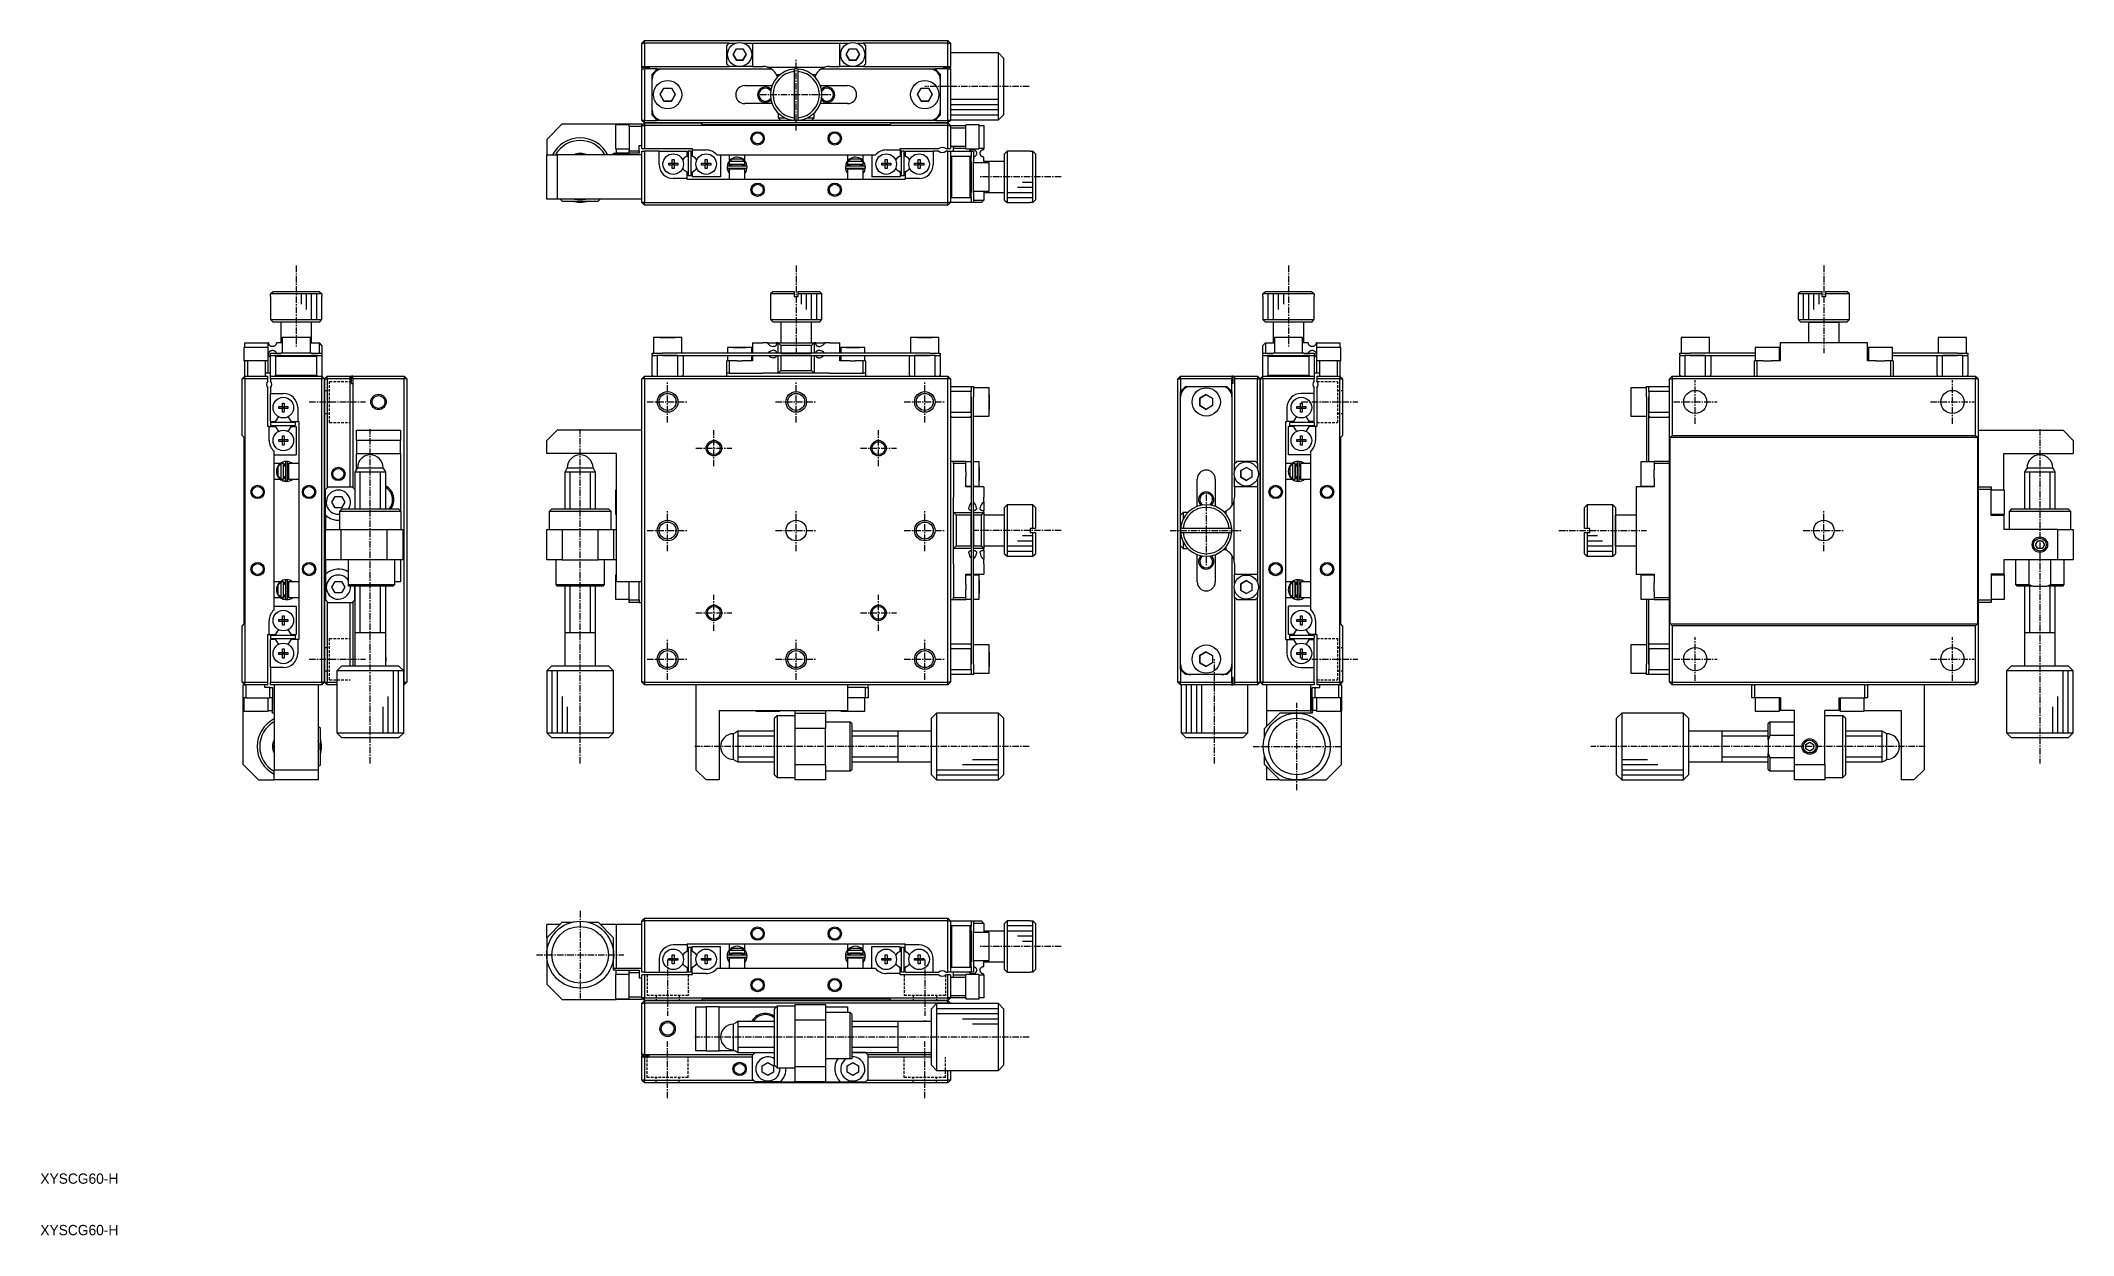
# Model space of a CAD drawing. Extents: x 10 to 405, y 10 to 242.
import ezdxf

# ---------------------------------------------------------------- set-up
doc = ezdxf.new("R2010")
doc.units = 0
doc.linetypes.add('CENTER', pattern=[2, 1.25, -0.25, 0.25, -0.25])
doc.linetypes.add('DASHED', pattern=[0.75, 0.5, -0.25])
doc.layers.get('0').update_dxf_attribs({"linetype": 'CONTINUOUS'})
doc.layers.add('CENTER', color=1, linetype='CENTER')
doc.styles.get("Standard").update_dxf_attribs({"font": 'FGP教科書体NT-M'})

msp = doc.modelspace()

# ---------------------------------------------------------------- texts
at = {"color": 7, "linetype": 'CONTINUOUS'}
for p in [(10, 20), (10, 10)]:
    msp.add_text('XYSCG60-H', height=2, dxfattribs=at).set_placement(p)

# ---------------------------------------------------------------- linework, layer by layer
at = {"color": 7, "linetype": 'CONTINUOUS'}
for p, q in [((126.94, 241.74), (127.44, 242.24)), ((126.94, 241.74), (127.44, 241.74)), ((126.94, 237.24), (126.94, 241.74)), ((127.44, 241.74), (127.44, 242.24)), ((127.44, 242.24), (186.44, 242.24)), ((127.44, 241.74), (127.44, 237.24)), ((143.94, 241.74), (127.44, 241.74)), ((143.44, 241.24), (143.94, 241.74)), ((143.44, 237.74), (143.44, 241.24)), ((143.94, 241.74), (145.12, 241.74)), ((146.77, 241.74), (148.44, 241.74)), ((148.44, 241.74), (148.44, 237.24)), ((148.44, 241.74), (165.44, 241.74)), ((165.44, 237.24), (165.44, 241.74)), ((165.44, 241.74), (167.12, 241.74)), ((168.77, 241.74), (169.94, 241.74)), ((169.94, 241.74), (170.44, 241.24)), ((186.44, 241.74), (169.94, 241.74)), ((170.44, 241.24), (170.44, 237.74)), ((186.44, 241.74), (186.44, 242.24)), ((186.94, 241.74), (186.44, 242.24)), ((186.44, 237.24), (186.44, 241.74)), ((186.44, 241.74), (186.94, 241.74)), ((186.94, 241.74), (186.94, 237.24)), ((126.94, 237.24), (127.44, 237.24)), ((126.94, 236.99), (126.94, 237.24)), ((127.44, 237.24), (143.94, 237.24)), ((143.94, 237.24), (143.44, 237.74)), ((145.46, 237.24), (143.94, 237.24)), ((144.67, 239.54), (145.31, 240.64)), ((145.31, 238.44), (144.67, 239.54)), ((144.67, 239.54), (145.31, 238.44)), ((145.31, 240.64), (146.58, 240.64)), ((146.58, 238.44), (145.31, 238.44)), ((145.31, 238.44), (146.58, 238.44)), ((148.44, 237.24), (146.43, 237.24)), ((146.58, 240.64), (147.22, 239.54)), ((147.22, 239.54), (146.58, 238.44)), ((146.58, 238.44), (147.22, 239.54)), ((148.44, 237.24), (150.44, 237.24)), ((163.44, 237.24), (165.44, 237.24)), ((167.46, 237.24), (165.44, 237.24)), ((166.67, 239.54), (167.31, 240.64)), ((167.31, 238.44), (166.67, 239.54)), ((166.67, 239.54), (167.31, 238.44)), ((167.31, 240.64), (168.58, 240.64)), ((168.58, 238.44), (167.31, 238.44)), ((167.31, 238.44), (168.58, 238.44)), ((169.94, 237.24), (168.43, 237.24)), ((168.58, 240.64), (169.22, 239.54)), ((169.22, 239.54), (168.58, 238.44)), ((168.58, 238.44), (169.22, 239.54)), ((170.44, 237.74), (169.94, 237.24)), ((169.94, 237.24), (186.44, 237.24)), ((186.44, 237.24), (186.94, 237.24)), ((196.24, 239.84), (186.94, 239.84)), ((186.94, 237.24), (186.94, 236.99)), ((196.24, 233.28), (196.24, 239.84)), ((197.24, 238.84), (196.24, 239.84)), ((197.24, 238.84), (197.24, 233.29)), ((128.34, 236.99), (126.94, 236.99)), ((126.94, 236.99), (126.94, 236.74)), ((126.94, 226.74), (126.94, 236.74)), ((126.94, 236.74), (127.44, 236.74)), ((127.44, 236.74), (127.44, 226.74)), ((129.94, 236.74), (127.44, 236.74)), ((128.34, 236.99), (128.34, 236.74)), ((128.94, 235.74), (129.14, 235.94)), ((128.94, 234.74), (128.94, 235.74)), ((128.94, 228.74), (128.94, 234.74)), ((129.94, 236.74), (129.14, 235.94)), ((129.14, 235.94), (129.14, 235.61)), ((129.94, 236.74), (130.94, 236.74)), ((130.94, 236.74), (152.1, 236.74)), ((146.94, 233.49), (152.26, 233.49)), ((151.38, 237.09), (162.51, 237.09)), ((153.75, 235.59), (153.12, 235.59)), ((156.54, 236.72), (156.54, 236.22)), ((156.54, 236.22), (156.54, 227.26)), ((157.34, 236.22), (157.34, 236.72)), ((157.34, 227.26), (157.34, 236.22)), ((160.77, 235.59), (160.14, 235.59)), ((161.63, 233.49), (166.94, 233.49)), ((161.79, 236.74), (182.94, 236.74)), ((182.94, 236.74), (183.94, 236.74)), ((184.74, 235.94), (183.94, 236.74)), ((186.44, 236.74), (183.94, 236.74)), ((184.74, 235.61), (184.74, 235.94)), ((184.74, 235.94), (184.94, 235.74)), ((184.94, 235.74), (184.94, 234.74)), ((184.94, 234.74), (184.94, 228.74)), ((186.94, 236.99), (185.54, 236.99)), ((185.54, 236.99), (185.54, 236.74)), ((186.44, 226.74), (186.44, 236.74)), ((186.44, 236.74), (186.94, 236.74)), ((186.94, 236.74), (186.94, 236.99)), ((186.94, 236.74), (186.94, 226.74)), ((196.24, 226.84), (196.24, 233.28)), ((197.24, 233.29), (197.24, 227.84)), ((130.5, 231.74), (131.22, 232.99)), ((131.22, 230.49), (130.5, 231.74)), ((130.5, 231.74), (131.22, 230.49)), ((131.22, 232.99), (132.67, 232.99)), ((132.67, 230.49), (131.22, 230.49)), ((131.22, 230.49), (132.67, 230.49)), ((132.67, 232.99), (133.39, 231.74)), ((133.39, 231.74), (132.67, 230.49)), ((132.67, 230.49), (133.39, 231.74)), ((152.26, 229.99), (146.94, 229.99)), ((166.94, 229.99), (161.63, 229.99)), ((180.5, 231.74), (181.22, 232.99)), ((181.22, 230.49), (180.5, 231.74)), ((180.5, 231.74), (181.22, 230.49)), ((181.22, 232.99), (182.67, 232.99)), ((182.67, 230.49), (181.22, 230.49)), ((181.22, 230.49), (182.67, 230.49)), ((182.67, 232.99), (183.39, 231.74)), ((183.39, 231.74), (182.67, 230.49)), ((182.67, 230.49), (183.39, 231.74)), ((111.44, 226.04), (108.44, 223.04)), ((111.44, 226.04), (121.94, 226.04)), ((121.84, 225.89), (121.84, 221.19)), ((124.44, 225.89), (121.84, 225.89)), ((121.94, 225.97), (121.94, 226.04)), ((121.94, 226.04), (124.44, 226.04)), ((121.94, 225.97), (121.94, 225.89)), ((124.44, 225.97), (121.94, 225.97)), ((124.44, 225.54), (124.44, 226.04)), ((124.44, 226.04), (126.94, 226.04)), ((126.94, 225.54), (124.44, 225.54)), ((124.44, 225.54), (124.44, 220.84)), ((127.44, 226.74), (126.94, 226.74)), ((127.44, 226.24), (126.94, 226.74)), ((127.44, 226.24), (126.94, 225.74)), ((126.94, 226.04), (126.94, 225.74)), ((126.94, 225.74), (127.44, 225.74)), ((126.94, 221.24), (126.94, 225.74)), ((127.44, 226.74), (129.94, 226.74)), ((127.44, 226.24), (127.44, 226.74)), ((186.44, 226.24), (127.44, 226.24)), ((127.44, 226.24), (127.44, 225.74)), ((127.44, 226.24), (138.44, 226.24)), ((127.44, 225.74), (127.44, 221.24)), ((186.44, 225.74), (127.44, 225.74)), ((128.94, 227.74), (128.94, 228.74)), ((129.14, 227.54), (128.94, 227.74)), ((129.14, 227.87), (129.14, 227.54)), ((129.14, 227.54), (129.94, 226.74)), ((130.94, 226.74), (129.94, 226.74)), ((153.94, 226.74), (130.94, 226.74)), ((138.79, 225.89), (138.44, 226.24)), ((175.09, 225.89), (138.79, 225.89)), ((153.44, 228.17), (153.44, 227.24)), ((153.44, 227.24), (154.77, 227.24)), ((153.94, 226.74), (153.44, 227.24)), ((156.94, 226.74), (153.94, 226.74)), ((156.54, 227.26), (156.54, 226.75)), ((159.94, 226.74), (156.94, 226.74)), ((157.34, 226.75), (157.34, 227.26)), ((159.12, 227.24), (160.44, 227.24)), ((160.44, 227.24), (159.94, 226.74)), ((182.94, 226.74), (159.94, 226.74)), ((160.44, 227.24), (160.44, 228.17)), ((175.44, 226.24), (175.09, 225.89)), ((175.44, 226.24), (186.44, 226.24)), ((183.94, 226.74), (182.94, 226.74)), ((183.94, 226.74), (184.74, 227.54)), ((183.94, 226.74), (186.44, 226.74)), ((184.74, 227.54), (184.74, 227.87)), ((184.94, 227.74), (184.74, 227.54)), ((184.94, 228.74), (184.94, 227.74)), ((186.44, 226.74), (186.44, 226.24)), ((186.94, 226.74), (186.44, 226.24)), ((186.94, 226.74), (186.44, 226.74)), ((186.44, 225.74), (186.44, 226.24)), ((186.94, 225.74), (186.44, 226.24)), ((186.44, 221.24), (186.44, 225.74)), ((186.44, 225.74), (186.94, 225.74)), ((186.94, 226.84), (196.24, 226.84)), ((186.94, 225.74), (189.94, 225.74)), ((186.94, 225.74), (186.94, 221.24)), ((189.94, 225.89), (189.94, 225.74)), ((192.54, 225.89), (189.94, 225.89)), ((189.94, 225.24), (189.94, 225.74)), ((192.54, 221.19), (192.54, 225.89)), ((192.54, 225.74), (193.44, 225.74)), ((193.44, 225.74), (193.44, 221.24)), ((196.24, 226.84), (197.24, 227.84)), ((108.44, 223.04), (108.44, 220.04)), ((126.44, 220.84), (126.44, 221.84)), ((126.44, 221.84), (126.94, 221.84)), ((189.94, 225.24), (186.94, 225.24)), ((186.94, 221.74), (187.54, 221.74)), ((187.54, 221.24), (187.54, 221.74)), ((187.54, 221.74), (189.94, 221.74)), ((189.94, 221.74), (189.94, 225.24)), ((189.94, 221.24), (189.94, 221.74)), ((108.44, 211.44), (108.44, 220.04)), ((108.44, 220.04), (110.44, 220.04)), ((110.44, 220.04), (110.44, 211.44)), ((126.94, 220.04), (110.44, 220.04)), ((121.44, 220.04), (121.44, 220.34)), ((121.44, 220.34), (121.94, 220.34)), ((121.84, 221.19), (124.44, 221.19)), ((121.94, 221.19), (121.94, 220.38)), ((121.94, 220.38), (124.44, 220.38)), ((121.94, 220.34), (121.94, 220.38)), ((124.44, 220.34), (121.94, 220.34)), ((124.44, 220.84), (126.44, 220.84)), ((124.44, 220.34), (124.44, 220.84)), ((126.44, 220.34), (124.44, 220.34)), ((126.44, 220.84), (126.44, 220.34)), ((126.94, 221.24), (127.44, 221.24)), ((126.94, 210.74), (126.94, 220.74)), ((126.94, 220.74), (127.44, 220.74)), ((127.44, 221.24), (136.74, 221.24)), ((127.44, 220.74), (127.44, 210.74)), ((130.29, 220.74), (127.44, 220.74)), ((130.29, 218.19), (130.29, 220.74)), ((130.29, 220.74), (135.74, 220.74)), ((132.16, 218.06), (132.16, 218.42)), ((132.16, 218.42), (132.86, 218.42)), ((132.86, 218.06), (132.16, 218.06)), ((132.86, 219.12), (133.22, 219.12)), ((132.86, 218.42), (132.86, 219.12)), ((132.88, 218.41), (132.86, 218.42)), ((132.88, 218.07), (132.86, 218.06)), ((132.86, 217.35), (132.86, 218.06)), ((133.22, 217.35), (132.86, 217.35)), ((132.88, 218.41), (133.21, 218.41)), ((132.88, 218.07), (132.88, 218.41)), ((133.21, 218.07), (132.88, 218.07)), ((133.21, 218.41), (133.22, 218.42)), ((133.21, 218.41), (133.21, 218.07)), ((133.21, 218.07), (133.22, 218.06)), ((133.22, 219.12), (133.22, 218.42)), ((133.22, 218.42), (133.93, 218.42)), ((133.93, 218.06), (133.22, 218.06)), ((133.22, 218.06), (133.22, 217.35)), ((133.93, 218.42), (133.93, 218.06)), ((135.74, 219.79), (135.48, 219.64)), ((135.74, 219.79), (135.74, 220.74)), ((136.54, 220.74), (135.94, 220.74)), ((135.94, 220.74), (135.94, 215.94)), ((136.54, 215.94), (136.54, 220.74)), ((136.74, 221.24), (136.74, 220.99)), ((136.74, 220.99), (139.44, 220.99)), ((136.74, 220.99), (136.74, 219.79)), ((137.01, 219.64), (136.74, 219.79)), ((138.56, 218.42), (139.26, 218.42)), ((138.56, 218.06), (138.56, 218.42)), ((139.26, 218.06), (138.56, 218.06)), ((139.26, 219.12), (139.62, 219.12)), ((139.26, 218.42), (139.26, 219.12)), ((139.28, 218.41), (139.26, 218.42)), ((139.28, 218.07), (139.26, 218.06)), ((139.26, 217.35), (139.26, 218.06)), ((139.62, 217.35), (139.26, 217.35)), ((139.28, 218.41), (139.61, 218.41)), ((139.28, 218.07), (139.28, 218.41)), ((139.61, 218.07), (139.28, 218.07)), ((139.61, 218.41), (139.62, 218.42)), ((139.61, 218.41), (139.61, 218.07)), ((139.61, 218.07), (139.62, 218.06)), ((139.62, 219.12), (139.62, 218.42)), ((139.62, 218.42), (140.33, 218.42)), ((139.62, 218.06), (139.62, 217.35)), ((140.33, 218.06), (139.62, 218.06)), ((140.33, 218.42), (140.33, 218.06)), ((141.52, 220.04), (144.37, 220.04)), ((142.24, 220.04), (142.24, 215.74)), ((143.64, 218.35), (143.5, 217.67)), ((143.61, 218.21), (143.6, 218.17)), ((143.6, 218.17), (143.6, 218.14)), ((143.6, 218.14), (143.6, 218.1)), ((143.6, 218.1), (143.6, 218.07)), ((143.6, 218.07), (143.61, 218.04)), ((143.62, 218.27), (143.61, 218.24)), ((143.61, 218.24), (143.61, 218.21)), ((143.61, 218.04), (143.61, 218)), ((143.61, 218), (143.62, 217.97)), ((143.63, 218.34), (143.62, 218.31)), ((143.62, 218.31), (143.62, 218.27)), ((143.62, 217.97), (143.63, 217.93)), ((143.64, 218.37), (143.63, 218.34)), ((143.63, 217.93), (143.64, 217.9)), ((143.66, 218.4), (143.64, 218.37)), ((143.64, 217.9), (143.65, 217.87)), ((143.65, 217.87), (143.67, 217.84)), ((143.67, 218.43), (143.66, 218.4)), ((143.67, 218.41), (143.66, 218.41)), ((143.66, 218.41), (143.66, 218.41)), ((143.66, 218.41), (143.66, 218.4)), ((143.66, 218.41), (143.88, 218.34)), ((143.66, 218.4), (143.66, 218.4)), ((143.68, 218.4), (143.67, 218.41)), ((143.67, 218.41), (143.67, 218.41)), ((143.67, 217.84), (143.67, 217.83)), ((143.69, 218.4), (143.68, 218.4)), ((143.7, 218.4), (143.69, 218.4)), ((147.19, 217.83), (143.69, 217.83)), ((143.69, 217.44), (147.19, 217.44)), ((143.71, 218.4), (143.7, 218.4)), ((143.72, 218.4), (143.71, 218.4)), ((143.73, 218.39), (143.72, 218.4)), ((143.74, 218.39), (143.73, 218.39)), ((143.75, 218.39), (143.74, 218.39)), ((143.76, 218.38), (143.75, 218.39)), ((143.78, 218.38), (143.76, 218.38)), ((143.79, 218.37), (143.78, 218.38)), ((143.81, 218.37), (143.79, 218.37)), ((143.82, 218.36), (143.81, 218.37)), ((143.84, 218.35), (143.82, 218.36)), ((143.85, 218.35), (143.84, 218.35)), ((143.87, 218.34), (143.85, 218.35)), ((143.88, 218.33), (143.87, 218.34)), ((143.88, 218.34), (143.94, 218.31)), ((143.89, 218.33), (143.88, 218.33)), ((143.91, 218.32), (143.89, 218.33)), ((143.94, 217.24), (143.9, 217.44)), ((143.92, 218.32), (143.91, 218.32)), ((143.93, 218.31), (143.92, 218.32)), ((143.94, 218.3), (143.93, 218.31)), ((143.94, 220.04), (143.94, 218.87)), ((144, 218.74), (143.94, 218.74)), ((143.94, 218.74), (143.94, 218.24)), ((143.94, 218.24), (146.94, 218.24)), ((143.99, 218.17), (144, 218.18)), ((143.99, 218.15), (143.99, 218.17)), ((143.99, 218.14), (143.99, 218.15)), ((143.99, 218.12), (143.99, 218.14)), ((143.99, 218.11), (143.99, 218.12)), ((143.99, 218.09), (143.99, 218.11)), ((144, 218.08), (143.99, 218.09)), ((144, 218.74), (144.53, 219.24)), ((146.89, 218.74), (144, 218.74)), ((144, 218.21), (144.01, 218.23)), ((144, 218.2), (144, 218.21)), ((144, 218.18), (144, 218.2)), ((144, 218.06), (144, 218.08)), ((144, 218.05), (144, 218.06)), ((144.01, 218.03), (144, 218.05)), ((144.01, 218.25), (144.02, 218.26)), ((144.01, 218.24), (144.02, 218.25)), ((144.01, 218.23), (144.01, 218.24)), ((144.01, 218.04), (144.44, 218.04)), ((144.01, 218.04), (144.44, 218.04)), ((144.01, 218.02), (144.01, 218.03)), ((144.02, 218.01), (144.01, 218.02)), ((144.03, 217.99), (144.02, 218.01)), ((144.03, 217.98), (144.03, 217.99)), ((144.04, 217.97), (144.03, 217.98)), ((144.05, 217.96), (144.04, 217.97)), ((144.06, 217.94), (144.05, 217.96)), ((144.07, 217.93), (144.06, 217.94)), ((144.08, 217.92), (144.07, 217.93)), ((144.09, 217.91), (144.08, 217.92)), ((144.1, 217.9), (144.09, 217.91)), ((144.11, 217.89), (144.1, 217.9)), ((144.13, 217.88), (144.11, 217.89)), ((144.14, 217.88), (144.13, 217.88)), ((144.15, 217.87), (144.14, 217.88)), ((144.17, 217.86), (144.15, 217.87)), ((144.18, 217.86), (144.17, 217.86)), ((144.19, 217.85), (144.18, 217.86)), ((144.21, 217.85), (144.19, 217.85)), ((144.22, 217.84), (144.21, 217.85)), ((144.24, 217.84), (144.22, 217.84)), ((144.25, 217.84), (144.24, 217.84)), ((144.27, 217.83), (144.25, 217.84)), ((144.28, 217.83), (144.27, 217.83)), ((144.3, 217.83), (144.28, 217.83)), ((144.37, 220.04), (146.52, 220.04)), ((144.44, 218.24), (144.44, 217.83)), ((144.44, 217.44), (144.44, 217.24)), ((144.53, 219.24), (146.36, 219.24)), ((146.36, 219.24), (146.89, 218.74)), ((146.44, 217.83), (146.44, 218.24)), ((146.44, 218.04), (146.88, 218.04)), ((146.44, 218.04), (146.88, 218.04)), ((146.44, 217.24), (146.44, 217.44)), ((146.52, 220.04), (167.37, 220.04)), ((146.6, 217.83), (146.59, 217.83)), ((146.62, 217.83), (146.6, 217.83)), ((146.63, 217.84), (146.62, 217.83)), ((146.64, 217.84), (146.63, 217.84)), ((146.66, 217.84), (146.64, 217.84)), ((146.67, 217.84), (146.66, 217.84)), ((146.69, 217.85), (146.67, 217.84)), ((146.7, 217.85), (146.69, 217.85)), ((146.72, 217.86), (146.7, 217.85)), ((146.73, 217.86), (146.72, 217.86)), ((146.74, 217.87), (146.73, 217.86)), ((146.76, 217.88), (146.74, 217.87)), ((146.77, 217.89), (146.76, 217.88)), ((146.78, 217.9), (146.77, 217.89)), ((146.79, 217.91), (146.78, 217.9)), ((146.8, 217.92), (146.79, 217.91)), ((146.82, 217.93), (146.8, 217.92)), ((146.83, 217.94), (146.82, 217.93)), ((146.84, 217.96), (146.83, 217.95)), ((146.83, 217.95), (146.83, 217.94)), ((146.85, 217.97), (146.84, 217.96)), ((146.86, 217.99), (146.85, 217.97)), ((146.87, 218), (146.86, 217.99)), ((146.87, 218.25), (146.88, 218.23)), ((146.88, 218.03), (146.87, 218.01)), ((146.87, 218.01), (146.87, 218)), ((146.88, 218.24), (146.99, 217.83)), ((146.88, 218.23), (146.89, 218.22)), ((146.89, 218.06), (146.88, 218.04)), ((146.88, 218.04), (146.88, 218.03)), ((146.94, 218.74), (146.89, 218.74)), ((146.89, 218.22), (146.89, 218.21)), ((146.89, 218.21), (146.89, 218.19)), ((146.89, 218.19), (146.9, 218.18)), ((146.9, 218.1), (146.89, 218.09)), ((146.89, 218.09), (146.89, 218.07)), ((146.89, 218.07), (146.89, 218.06)), ((146.9, 218.18), (146.9, 218.16)), ((146.9, 218.16), (146.9, 218.15)), ((146.9, 218.15), (146.9, 218.13)), ((146.9, 218.13), (146.9, 218.12)), ((146.9, 218.12), (146.9, 218.1)), ((146.94, 218.87), (146.94, 220.04)), ((146.94, 218.24), (146.94, 218.74)), ((146.99, 217.44), (146.95, 217.24)), ((147.23, 218.4), (147.22, 218.42)), ((147.23, 218.41), (147.23, 218.41)), ((147.25, 218.35), (147.23, 218.4)), ((166.64, 218.35), (166.5, 217.67)), ((166.61, 218.21), (166.6, 218.17)), ((166.6, 218.17), (166.6, 218.14)), ((166.6, 218.14), (166.6, 218.1)), ((166.6, 218.1), (166.6, 218.07)), ((166.6, 218.07), (166.61, 218.04)), ((166.62, 218.27), (166.61, 218.24)), ((166.61, 218.24), (166.61, 218.21)), ((166.61, 218.04), (166.61, 218)), ((166.61, 218), (166.62, 217.97)), ((166.63, 218.34), (166.62, 218.31)), ((166.62, 218.31), (166.62, 218.27)), ((166.62, 217.97), (166.63, 217.93)), ((166.64, 218.37), (166.63, 218.34)), ((166.63, 217.93), (166.64, 217.9)), ((166.66, 218.4), (166.64, 218.37)), ((166.64, 217.9), (166.65, 217.87)), ((166.65, 217.87), (166.67, 217.84)), ((166.67, 218.43), (166.66, 218.41)), ((166.67, 218.41), (166.66, 218.41)), ((166.66, 218.41), (166.66, 218.41)), ((166.66, 218.41), (166.66, 218.4)), ((166.66, 218.41), (166.88, 218.34)), ((166.66, 218.4), (166.66, 218.4)), ((166.68, 218.4), (166.67, 218.41)), ((166.67, 218.41), (166.67, 218.41)), ((166.67, 217.84), (166.67, 217.83)), ((166.69, 218.4), (166.68, 218.4)), ((166.7, 218.4), (166.69, 218.4)), ((170.19, 217.83), (166.69, 217.83)), ((166.69, 217.44), (170.19, 217.44)), ((166.71, 218.4), (166.7, 218.4)), ((166.72, 218.4), (166.71, 218.4)), ((166.73, 218.39), (166.72, 218.4)), ((166.74, 218.39), (166.73, 218.39)), ((166.75, 218.39), (166.74, 218.39)), ((166.76, 218.38), (166.75, 218.39)), ((166.78, 218.38), (166.76, 218.38)), ((166.79, 218.37), (166.78, 218.38)), ((166.81, 218.37), (166.79, 218.37)), ((166.82, 218.36), (166.81, 218.37)), ((166.84, 218.35), (166.82, 218.36)), ((166.85, 218.35), (166.84, 218.35)), ((166.87, 218.34), (166.85, 218.35)), ((166.88, 218.33), (166.87, 218.34)), ((166.88, 218.34), (166.94, 218.31)), ((166.89, 218.33), (166.88, 218.33)), ((166.91, 218.32), (166.89, 218.33)), ((166.94, 217.24), (166.9, 217.44)), ((166.92, 218.32), (166.91, 218.32)), ((166.93, 218.31), (166.92, 218.32)), ((166.94, 218.3), (166.93, 218.31)), ((166.94, 220.04), (166.94, 218.87)), ((167, 218.74), (166.94, 218.74)), ((166.94, 218.74), (166.94, 218.24)), ((166.94, 218.24), (169.94, 218.24)), ((166.99, 218.17), (167, 218.18)), ((166.99, 218.15), (166.99, 218.17)), ((166.99, 218.14), (166.99, 218.15)), ((166.99, 218.12), (166.99, 218.14)), ((166.99, 218.11), (166.99, 218.12)), ((166.99, 218.09), (166.99, 218.11)), ((167, 218.08), (166.99, 218.09)), ((167, 218.74), (167.53, 219.24)), ((169.89, 218.74), (167, 218.74)), ((167, 218.21), (167.01, 218.23)), ((167, 218.2), (167, 218.21)), ((167, 218.18), (167, 218.2)), ((167, 218.06), (167, 218.08)), ((167, 218.05), (167, 218.06)), ((167.01, 218.03), (167, 218.05)), ((167.01, 218.25), (167.02, 218.26)), ((167.01, 218.24), (167.02, 218.25)), ((167.01, 218.23), (167.01, 218.24)), ((167.01, 218.04), (167.44, 218.04)), ((167.01, 218.04), (167.44, 218.04)), ((167.01, 218.02), (167.01, 218.03)), ((167.02, 218.01), (167.01, 218.02)), ((167.03, 217.99), (167.02, 218.01)), ((167.03, 217.98), (167.03, 217.99)), ((167.04, 217.97), (167.03, 217.98)), ((167.05, 217.96), (167.04, 217.97)), ((167.06, 217.94), (167.05, 217.96)), ((167.07, 217.93), (167.06, 217.94)), ((167.08, 217.92), (167.07, 217.93)), ((167.09, 217.91), (167.08, 217.92)), ((167.1, 217.9), (167.09, 217.91)), ((167.11, 217.89), (167.1, 217.9)), ((167.13, 217.88), (167.11, 217.89)), ((167.14, 217.88), (167.13, 217.88)), ((167.15, 217.87), (167.14, 217.88)), ((167.17, 217.86), (167.15, 217.87)), ((167.18, 217.86), (167.17, 217.86)), ((167.19, 217.85), (167.18, 217.86)), ((167.21, 217.85), (167.19, 217.85)), ((167.22, 217.84), (167.21, 217.85)), ((167.24, 217.84), (167.22, 217.84)), ((167.25, 217.84), (167.24, 217.84)), ((167.27, 217.83), (167.25, 217.84)), ((167.28, 217.83), (167.27, 217.83)), ((167.3, 217.83), (167.28, 217.83)), ((167.37, 220.04), (169.52, 220.04)), ((167.44, 218.24), (167.44, 217.83)), ((167.44, 217.44), (167.44, 217.24)), ((167.53, 219.24), (169.36, 219.24)), ((169.36, 219.24), (169.89, 218.74)), ((169.44, 217.83), (169.44, 218.24)), ((169.44, 218.04), (169.88, 218.04)), ((169.44, 218.04), (169.88, 218.04)), ((169.44, 217.24), (169.44, 217.44)), ((169.52, 220.04), (172.37, 220.04)), ((169.6, 217.83), (169.59, 217.83)), ((169.62, 217.83), (169.6, 217.83)), ((169.63, 217.84), (169.62, 217.83)), ((169.64, 217.84), (169.63, 217.84)), ((169.66, 217.84), (169.64, 217.84)), ((169.67, 217.84), (169.66, 217.84)), ((169.69, 217.85), (169.67, 217.84)), ((169.7, 217.85), (169.69, 217.85)), ((169.72, 217.86), (169.7, 217.85)), ((169.73, 217.86), (169.72, 217.86)), ((169.74, 217.87), (169.73, 217.86)), ((169.76, 217.88), (169.74, 217.87)), ((169.77, 217.89), (169.76, 217.88)), ((169.78, 217.9), (169.77, 217.89)), ((169.79, 217.91), (169.78, 217.9)), ((169.8, 217.92), (169.79, 217.91)), ((169.82, 217.93), (169.8, 217.92)), ((169.83, 217.94), (169.82, 217.93)), ((169.84, 217.96), (169.83, 217.95)), ((169.83, 217.95), (169.83, 217.94)), ((169.85, 217.97), (169.84, 217.96)), ((169.86, 217.99), (169.85, 217.97)), ((169.87, 218), (169.86, 217.99)), ((169.87, 218.25), (169.88, 218.23)), ((169.88, 218.03), (169.87, 218.01)), ((169.87, 218.01), (169.87, 218)), ((169.88, 218.24), (169.99, 217.83)), ((169.88, 218.23), (169.89, 218.22)), ((169.89, 218.06), (169.88, 218.04)), ((169.88, 218.04), (169.88, 218.03)), ((169.94, 218.74), (169.89, 218.74)), ((169.89, 218.22), (169.89, 218.21)), ((169.89, 218.21), (169.89, 218.19)), ((169.89, 218.19), (169.9, 218.18)), ((169.9, 218.1), (169.89, 218.09)), ((169.89, 218.09), (169.89, 218.07)), ((169.89, 218.07), (169.89, 218.06)), ((169.9, 218.18), (169.9, 218.16)), ((169.9, 218.16), (169.9, 218.15)), ((169.9, 218.15), (169.9, 218.13)), ((169.9, 218.13), (169.9, 218.12)), ((169.9, 218.12), (169.9, 218.1)), ((169.94, 218.87), (169.94, 220.04)), ((169.94, 218.24), (169.94, 218.74)), ((169.99, 217.44), (169.95, 217.24)), ((170.23, 218.4), (170.22, 218.42)), ((170.23, 218.41), (170.23, 218.41)), ((170.25, 218.35), (170.23, 218.4)), ((171.64, 220.04), (171.64, 215.74)), ((173.56, 218.06), (173.56, 218.42)), ((173.56, 218.42), (174.26, 218.42)), ((174.26, 218.06), (173.56, 218.06)), ((174.26, 219.12), (174.62, 219.12)), ((174.26, 218.42), (174.26, 219.12)), ((174.28, 218.41), (174.26, 218.42)), ((174.28, 218.07), (174.26, 218.06)), ((174.26, 217.35), (174.26, 218.06)), ((174.62, 217.35), (174.26, 217.35)), ((174.28, 218.41), (174.61, 218.41)), ((174.28, 218.07), (174.28, 218.41)), ((174.61, 218.07), (174.28, 218.07)), ((174.44, 220.99), (177.14, 220.99)), ((174.61, 218.41), (174.62, 218.42)), ((174.61, 218.41), (174.61, 218.07)), ((174.61, 218.07), (174.62, 218.06)), ((174.62, 219.12), (174.62, 218.42)), ((174.62, 218.42), (175.33, 218.42)), ((175.33, 218.06), (174.62, 218.06)), ((174.62, 218.06), (174.62, 217.35)), ((175.33, 218.42), (175.33, 218.06)), ((176.88, 219.64), (177.14, 219.79)), ((177.14, 220.99), (177.14, 221.24)), ((177.14, 221.24), (184.68, 221.24)), ((177.14, 220.99), (177.14, 219.79)), ((177.94, 220.74), (177.34, 220.74)), ((177.34, 220.74), (177.34, 215.94)), ((177.94, 215.94), (177.94, 220.74)), ((178.14, 220.74), (178.14, 219.79)), ((178.14, 220.74), (183.59, 220.74)), ((178.14, 219.79), (178.41, 219.64)), ((179.96, 218.42), (180.66, 218.42)), ((179.96, 218.06), (179.96, 218.42)), ((180.66, 218.06), (179.96, 218.06)), ((180.66, 219.12), (181.02, 219.12)), ((180.66, 218.42), (180.66, 219.12)), ((180.68, 218.41), (180.66, 218.42)), ((180.68, 218.07), (180.66, 218.06)), ((180.66, 217.35), (180.66, 218.06)), ((181.02, 217.35), (180.66, 217.35)), ((180.68, 218.41), (181.01, 218.41)), ((180.68, 218.07), (180.68, 218.41)), ((181.01, 218.07), (180.68, 218.07)), ((181.01, 218.41), (181.02, 218.42)), ((181.01, 218.41), (181.01, 218.07)), ((181.01, 218.07), (181.02, 218.06)), ((181.02, 219.12), (181.02, 218.42)), ((181.02, 218.42), (181.73, 218.42)), ((181.73, 218.06), (181.02, 218.06)), ((181.02, 218.06), (181.02, 217.35)), ((181.73, 218.42), (181.73, 218.06)), ((183.59, 220.74), (183.59, 218.19)), ((184.68, 220.74), (183.59, 220.74)), ((186.01, 221.24), (186.44, 221.24)), ((186.44, 220.74), (186.01, 220.74)), ((186.44, 221.24), (186.94, 221.24)), ((186.44, 210.74), (186.44, 220.74)), ((186.44, 220.74), (186.94, 220.74)), ((186.94, 220.74), (190.94, 220.74)), ((186.94, 220.74), (186.94, 210.74)), ((186.94, 219.94), (187.14, 219.74)), ((187.14, 219.74), (187.14, 211.74)), ((190.74, 219.74), (187.14, 219.74)), ((189.94, 221.24), (187.54, 221.24)), ((187.54, 220.74), (187.54, 221.24)), ((189.94, 221.24), (189.94, 221.19)), ((189.94, 221.19), (192.54, 221.19)), ((190.61, 220.74), (190.64, 220.79)), ((190.64, 220.79), (190.68, 220.83)), ((190.68, 220.83), (190.72, 220.88)), ((190.72, 220.88), (190.77, 220.92)), ((190.74, 219.74), (190.94, 219.94)), ((190.74, 211.74), (190.74, 219.74)), ((190.77, 220.92), (190.8, 220.94)), ((190.8, 220.94), (190.84, 220.97)), ((190.84, 220.97), (190.89, 221)), ((190.89, 221), (190.93, 221.02)), ((190.93, 221.02), (190.96, 221.03)), ((190.94, 220.74), (190.94, 219.94)), ((190.94, 220.74), (191.44, 220.74)), ((190.94, 219.94), (190.94, 219.61)), ((190.94, 219.61), (190.94, 219.94)), ((190.94, 218.74), (190.94, 219.61)), ((190.94, 218.74), (190.94, 212.74)), ((190.96, 221.03), (190.98, 221.04)), ((190.98, 221.04), (191.01, 221.05)), ((191.01, 221.05), (191.03, 221.06)), ((191.03, 221.06), (191.06, 221.07)), ((191.06, 221.07), (191.08, 221.07)), ((191.08, 221.07), (191.09, 221.07)), ((191.09, 221.07), (191.11, 221.08)), ((191.11, 221.08), (191.12, 221.08)), ((191.12, 221.08), (191.14, 221.08)), ((191.14, 221.08), (191.15, 221.08)), ((191.15, 221.08), (191.17, 221.08)), ((191.17, 221.08), (191.18, 221.08)), ((191.18, 221.08), (191.19, 221.09)), ((191.19, 221.09), (191.2, 221.09)), ((191.2, 221.09), (191.22, 221.09)), ((191.22, 221.09), (191.23, 221.09)), ((191.23, 221.09), (191.24, 221.09)), ((191.24, 221.09), (191.25, 221.09)), ((191.25, 221.09), (191.26, 221.09)), ((191.26, 221.09), (191.27, 221.09)), ((191.27, 221.09), (191.28, 221.09)), ((191.28, 221.09), (191.29, 221.09)), ((191.29, 221.09), (191.3, 221.09)), ((191.3, 221.09), (191.31, 221.08)), ((191.31, 221.08), (191.32, 221.08)), ((191.32, 221.08), (191.33, 221.08)), ((191.33, 221.08), (191.35, 221.08)), ((191.35, 221.08), (191.36, 221.08)), ((191.36, 221.08), (191.37, 221.08)), ((191.37, 221.08), (191.39, 221.07)), ((191.39, 221.07), (191.4, 221.07)), ((191.4, 221.07), (191.42, 221.07)), ((191.42, 221.07), (191.45, 221.06)), ((191.44, 220.74), (191.44, 218.74)), ((191.47, 219.62), (191.44, 219.61)), ((191.44, 212.74), (191.44, 218.74)), ((194.44, 218.49), (191.44, 218.49)), ((191.45, 221.06), (191.47, 221.05)), ((191.47, 221.05), (191.5, 221.04)), ((191.49, 219.63), (191.47, 219.62)), ((191.52, 219.64), (191.49, 219.63)), ((191.5, 221.04), (191.52, 221.03)), ((191.52, 221.03), (191.55, 221.02)), ((191.55, 219.65), (191.52, 219.64)), ((191.55, 221.02), (191.57, 221.01)), ((191.58, 219.67), (191.55, 219.65)), ((191.57, 221.01), (191.62, 220.99)), ((191.61, 219.68), (191.58, 219.67)), ((191.64, 219.7), (191.61, 219.68)), ((191.62, 220.99), (191.67, 220.96)), ((191.66, 219.72), (191.64, 219.7)), ((191.69, 219.73), (191.66, 219.72)), ((191.67, 220.96), (191.71, 220.93)), ((191.71, 219.75), (191.69, 219.73)), ((191.71, 220.93), (191.75, 220.89)), ((191.74, 219.77), (191.71, 219.75)), ((191.76, 219.79), (191.74, 219.77)), ((191.75, 220.89), (191.79, 220.86)), ((191.78, 219.82), (191.76, 219.79)), ((191.8, 219.84), (191.78, 219.82)), ((191.79, 220.86), (191.82, 220.82)), ((191.82, 219.86), (191.8, 219.84)), ((191.82, 220.82), (191.86, 220.77)), ((191.84, 219.89), (191.82, 219.86)), ((191.86, 219.91), (191.84, 219.89)), ((191.86, 220.77), (191.89, 220.72)), ((191.88, 219.93), (191.86, 219.91)), ((191.89, 219.96), (191.88, 219.93)), ((191.89, 220.72), (191.92, 220.67)), ((191.91, 219.99), (191.89, 219.96)), ((191.92, 220.02), (191.91, 219.99)), ((191.92, 220.67), (191.94, 220.63)), ((191.94, 220.05), (191.92, 220.02)), ((191.94, 220.63), (191.95, 220.58)), ((191.95, 220.08), (191.94, 220.05)), ((191.95, 220.58), (191.97, 220.54)), ((191.96, 220.12), (191.95, 220.08)), ((191.97, 220.16), (191.96, 220.12)), ((191.97, 220.54), (191.98, 220.49)), ((191.98, 220.2), (191.97, 220.16)), ((191.98, 220.49), (191.99, 220.45)), ((191.99, 220.25), (191.98, 220.2)), ((191.99, 220.45), (191.99, 220.4)), ((191.99, 220.4), (191.99, 220.35)), ((191.99, 220.35), (191.99, 220.3)), ((191.99, 220.3), (191.99, 220.25)), ((193.44, 221.24), (192.54, 221.24)), ((192.69, 220.33), (192.7, 220.37)), ((192.7, 220.28), (192.69, 220.33)), ((192.7, 220.46), (192.71, 220.5)), ((192.7, 220.42), (192.7, 220.46)), ((192.7, 220.37), (192.7, 220.42)), ((192.7, 220.24), (192.7, 220.28)), ((192.71, 220.19), (192.7, 220.24)), ((192.71, 220.5), (192.73, 220.55)), ((192.72, 220.16), (192.71, 220.19)), ((192.73, 220.12), (192.72, 220.16)), ((192.73, 220.55), (192.74, 220.61)), ((192.74, 220.09), (192.73, 220.12)), ((192.74, 220.61), (192.77, 220.66)), ((192.75, 220.05), (192.74, 220.09)), ((192.76, 220.02), (192.75, 220.05)), ((192.78, 219.99), (192.76, 220.02)), ((192.77, 220.66), (192.79, 220.7)), ((192.8, 219.96), (192.78, 219.99)), ((192.79, 220.7), (192.81, 220.74)), ((192.82, 219.93), (192.8, 219.96)), ((192.81, 220.74), (192.84, 220.79)), ((192.84, 219.9), (192.82, 219.93)), ((192.84, 220.79), (192.87, 220.82)), ((192.86, 219.87), (192.84, 219.9)), ((192.88, 219.84), (192.86, 219.87)), ((192.87, 220.82), (192.91, 220.86)), ((192.91, 219.81), (192.88, 219.84)), ((192.91, 220.86), (192.95, 220.9)), ((192.93, 219.79), (192.91, 219.81)), ((192.96, 219.76), (192.93, 219.79)), ((192.95, 220.9), (192.99, 220.93)), ((192.99, 219.74), (192.96, 219.76)), ((192.99, 220.93), (193.03, 220.96)), ((193.02, 219.72), (192.99, 219.74)), ((193.04, 219.7), (193.02, 219.72)), ((193.03, 220.96), (193.07, 220.98)), ((193.07, 219.69), (193.04, 219.7)), ((193.07, 220.98), (193.1, 221.01)), ((193.09, 219.68), (193.07, 219.69)), ((193.12, 219.66), (193.09, 219.68)), ((193.1, 221.01), (193.15, 221.03)), ((193.14, 219.65), (193.12, 219.66)), ((193.17, 219.64), (193.14, 219.65)), ((193.15, 221.03), (193.17, 221.03)), ((193.17, 221.03), (193.19, 221.04)), ((193.19, 219.63), (193.17, 219.64)), ((193.19, 221.04), (193.22, 221.05)), ((193.22, 219.62), (193.19, 219.63)), ((193.22, 221.05), (193.24, 221.06)), ((193.25, 219.61), (193.22, 219.62)), ((193.24, 221.06), (193.27, 221.07)), ((193.28, 219.61), (193.25, 219.61)), ((193.27, 221.07), (193.3, 221.07)), ((193.3, 219.6), (193.28, 219.61)), ((193.3, 221.07), (193.31, 221.08)), ((193.33, 219.6), (193.3, 219.6)), ((193.31, 221.08), (193.32, 221.08)), ((193.32, 221.08), (193.34, 221.08)), ((193.36, 219.59), (193.33, 219.6)), ((193.34, 221.08), (193.35, 221.08)), ((193.35, 221.08), (193.37, 221.08)), ((193.39, 219.59), (193.36, 219.59)), ((193.37, 221.08), (193.38, 221.09)), ((193.38, 221.09), (193.4, 221.09)), ((193.42, 219.59), (193.39, 219.59)), ((193.4, 221.09), (193.41, 221.09)), ((193.41, 221.09), (193.42, 221.09)), ((193.42, 221.09), (193.43, 221.09)), ((193.44, 219.59), (193.42, 219.59)), ((193.43, 221.09), (193.44, 221.09)), ((193.44, 221.09), (193.44, 221.24)), ((193.44, 218.49), (193.44, 219.59)), ((197.44, 218.74), (193.44, 218.74)), ((194.44, 212.99), (194.44, 218.49)), ((197.94, 220.74), (197.44, 220.24)), ((197.44, 211.24), (197.44, 220.24)), ((197.94, 220.74), (197.94, 210.74)), ((202.44, 220.74), (197.94, 220.74)), ((202.44, 220.74), (202.44, 220.72)), ((202.44, 220.72), (202.94, 220.72)), ((202.94, 210.75), (202.94, 220.72)), ((202.94, 220.72), (203.44, 220.22)), ((203.44, 220.22), (203.44, 211.26)), ((135.74, 215.44), (133.04, 215.44)), ((135.48, 216.84), (135.74, 216.69)), ((135.74, 215.44), (135.74, 216.69)), ((135.74, 215.24), (135.74, 215.44)), ((178.14, 215.24), (135.74, 215.24)), ((136.54, 215.94), (135.94, 215.94)), ((136.74, 216.69), (137.01, 216.84)), ((136.74, 216.69), (136.74, 215.74)), ((142.24, 215.74), (136.74, 215.74)), ((146.94, 217.24), (143.94, 217.24)), ((143.94, 217.24), (143.94, 215.24)), ((143.94, 217.23), (143.94, 217.24)), ((146.94, 215.24), (146.94, 217.24)), ((146.95, 217.24), (146.94, 217.23)), ((169.94, 217.24), (166.94, 217.24)), ((166.94, 217.24), (166.94, 215.24)), ((166.94, 217.23), (166.94, 217.24)), ((169.94, 215.24), (169.94, 217.24)), ((169.95, 217.24), (169.94, 217.23)), ((177.14, 215.74), (171.64, 215.74)), ((177.14, 216.69), (176.88, 216.84)), ((177.14, 216.69), (177.14, 215.74)), ((177.94, 215.94), (177.34, 215.94)), ((178.41, 216.84), (178.14, 216.69)), ((178.14, 216.69), (178.14, 215.44)), ((178.14, 215.24), (178.14, 215.44)), ((180.84, 215.44), (178.14, 215.44)), ((110.44, 211.44), (108.44, 211.44)), ((126.94, 211.44), (110.44, 211.44)), ((111.04, 211.44), (111.44, 211.04)), ((111.44, 211.04), (118.44, 211.04)), ((118.44, 211.04), (118.84, 211.44)), ((127.44, 210.74), (126.94, 210.74)), ((127.44, 210.24), (126.94, 210.74)), ((127.44, 210.74), (186.44, 210.74)), ((127.44, 210.24), (127.44, 210.74)), ((186.44, 210.24), (127.44, 210.24)), ((186.44, 210.24), (186.44, 210.74)), ((186.94, 210.74), (186.44, 210.74)), ((186.44, 210.24), (186.94, 210.74)), ((187.14, 211.74), (186.94, 211.54)), ((190.94, 210.74), (186.94, 210.74)), ((187.14, 211.74), (190.74, 211.74)), ((190.94, 211.54), (190.74, 211.74)), ((190.94, 211.87), (190.94, 212.74)), ((190.94, 211.87), (190.94, 211.54)), ((190.94, 211.54), (190.94, 211.87)), ((190.94, 211.54), (190.94, 210.74)), ((191.44, 210.74), (190.94, 210.74)), ((191.44, 212.99), (194.44, 212.99)), ((191.44, 212.74), (191.44, 210.74)), ((191.44, 211.24), (193.44, 211.24)), ((192.94, 210.74), (191.44, 210.74)), ((192.94, 210.74), (193.44, 211.24)), ((193.44, 212.99), (193.44, 211.24)), ((193.44, 212.74), (197.44, 212.74)), ((197.44, 211.24), (197.94, 210.74)), ((197.94, 210.74), (202.44, 210.74)), ((202.94, 210.75), (202.44, 210.75)), ((202.44, 210.75), (202.44, 210.74)), ((203.44, 211.26), (202.94, 210.75)), ((54.74, 192.5), (54.75, 192.5)), ((54.74, 192.5), (54.74, 188)), ((54.75, 193), (55.25, 193.5)), ((54.75, 192.5), (54.75, 193)), ((64.72, 193), (54.75, 193)), ((55.25, 193.5), (64.22, 193.5)), ((64.22, 193.5), (64.72, 193)), ((64.72, 193), (64.72, 192.5)), ((64.72, 192.5), (64.74, 192.5)), ((64.74, 188), (64.74, 192.5)), ((152.44, 193.5), (151.94, 193)), ((156.54, 193), (151.94, 193)), ((151.94, 193), (151.94, 188)), ((152.44, 193.5), (156.54, 193.5)), ((152.44, 193.5), (156.54, 193.5)), ((156.54, 193.5), (156.54, 193)), ((156.54, 193), (156.54, 192.5)), ((156.54, 192.5), (157.34, 192.5)), ((156.54, 192.5), (157.34, 192.5)), ((157.34, 193.5), (161.44, 193.5)), ((157.34, 193.5), (161.44, 193.5)), ((157.34, 193), (157.34, 193.5)), ((161.94, 193), (157.34, 193)), ((157.34, 192.5), (157.34, 193)), ((161.94, 193), (161.44, 193.5)), ((161.94, 188), (161.94, 193)), ((247.65, 192.5), (247.67, 192.5)), ((247.65, 192.5), (247.65, 188)), ((247.67, 193), (248.17, 193.5)), ((247.67, 192.5), (247.67, 193)), ((257.64, 193), (247.67, 193)), ((248.17, 193.5), (257.14, 193.5)), ((257.14, 193.5), (257.64, 193)), ((257.64, 193), (257.64, 192.5)), ((257.64, 192.5), (257.65, 192.5)), ((257.65, 188), (257.65, 192.5)), ((352.22, 193.5), (351.72, 193)), ((356.32, 193), (351.72, 193)), ((351.72, 193), (351.72, 188)), ((352.22, 193.5), (356.32, 193.5)), ((356.32, 193.5), (356.32, 193)), ((356.32, 193), (356.32, 192.5)), ((356.32, 192.5), (357.12, 192.5)), ((357.12, 193.5), (361.22, 193.5)), ((357.12, 193), (357.12, 193.5)), ((361.72, 193), (357.12, 193)), ((357.12, 192.5), (357.12, 193)), ((361.72, 193), (361.22, 193.5)), ((361.72, 188), (361.72, 193)), ((54.74, 188), (64.74, 188)), ((54.74, 188), (55.24, 187.5)), ((64.24, 187.5), (55.24, 187.5)), ((56.74, 187.5), (56.74, 183.5)), ((62.74, 183.5), (62.74, 187.5)), ((64.24, 187.5), (64.74, 188)), ((151.94, 188), (161.94, 188)), ((151.94, 188), (152.44, 187.5)), ((161.44, 187.5), (152.44, 187.5)), ((153.94, 187.5), (153.94, 183.5)), ((159.94, 183.5), (159.94, 187.5)), ((161.44, 187.5), (161.94, 188)), ((247.65, 188), (257.65, 188)), ((247.65, 188), (248.15, 187.5)), ((257.15, 187.5), (248.15, 187.5)), ((249.65, 187.5), (249.65, 183.5)), ((255.65, 183.5), (255.65, 187.5)), ((257.15, 187.5), (257.65, 188)), ((351.72, 188), (356.72, 188)), ((351.72, 188), (352.22, 187.5)), ((353.72, 187.5), (352.22, 187.5)), ((356.72, 187.5), (352.22, 187.5)), ((359.72, 187.5), (353.72, 187.5)), ((353.72, 187.5), (356.72, 187.5)), ((353.72, 187.5), (353.72, 183.5)), ((356.72, 188), (361.72, 188)), ((361.22, 187.5), (356.72, 187.5)), ((356.72, 187.5), (359.72, 187.5)), ((361.22, 187.5), (359.72, 187.5)), ((359.72, 183.5), (359.72, 187.5)), ((361.22, 187.5), (361.72, 188)), ((54.29, 182.6), (49.59, 182.6)), ((49.59, 182.6), (49.59, 180)), ((49.74, 183.5), (54.24, 183.5)), ((49.74, 182.6), (49.74, 183.5)), ((54.24, 183.5), (54.24, 182.6)), ((54.39, 183.5), (54.24, 183.5)), ((54.29, 180), (54.29, 182.6)), ((54.39, 183.49), (54.39, 183.5)), ((54.39, 183.48), (54.39, 183.49)), ((54.39, 183.46), (54.39, 183.48)), ((54.39, 183.45), (54.39, 183.46)), ((54.39, 183.44), (54.39, 183.45)), ((54.39, 183.42), (54.39, 183.44)), ((54.39, 183.41), (54.39, 183.42)), ((54.39, 183.39), (54.39, 183.41)), ((54.4, 183.38), (54.39, 183.39)), ((54.4, 183.36), (54.4, 183.38)), ((54.4, 183.35), (54.4, 183.36)), ((54.41, 183.32), (54.4, 183.35)), ((54.41, 183.3), (54.41, 183.32)), ((54.42, 183.27), (54.41, 183.3)), ((54.43, 183.25), (54.42, 183.27)), ((54.44, 183.22), (54.43, 183.25)), ((54.45, 183.2), (54.44, 183.22)), ((54.47, 183.16), (54.45, 183.2)), ((54.49, 183.12), (54.47, 183.16)), ((54.51, 183.08), (54.49, 183.12)), ((54.54, 183.04), (54.51, 183.08)), ((54.58, 183), (54.54, 183.04)), ((54.55, 181.77), (54.58, 181.81)), ((54.61, 182.96), (54.58, 183)), ((54.58, 181.81), (54.62, 181.84)), ((54.65, 182.93), (54.61, 182.96)), ((54.62, 181.84), (54.66, 181.88)), ((54.69, 182.9), (54.65, 182.93)), ((54.66, 181.88), (54.7, 181.91)), ((54.73, 182.87), (54.69, 182.9)), ((54.7, 181.91), (54.75, 181.94)), ((54.77, 182.84), (54.73, 182.87)), ((54.75, 181.94), (54.8, 181.97)), ((54.82, 182.82), (54.77, 182.84)), ((54.8, 181.97), (54.85, 181.99)), ((54.87, 182.8), (54.82, 182.82)), ((54.85, 181.99), (54.89, 182.01)), ((54.92, 182.78), (54.87, 182.8)), ((54.89, 182.01), (54.94, 182.02)), ((54.97, 182.77), (54.92, 182.78)), ((54.94, 182.02), (54.98, 182.03)), ((55.02, 182.76), (54.97, 182.77)), ((54.98, 182.03), (55.03, 182.04)), ((55.06, 182.75), (55.02, 182.76)), ((55.03, 182.04), (55.08, 182.05)), ((55.1, 182.75), (55.06, 182.75)), ((55.08, 182.05), (55.12, 182.05)), ((55.15, 182.75), (55.1, 182.75)), ((55.12, 182.05), (55.17, 182.05)), ((55.19, 182.75), (55.15, 182.75)), ((55.17, 182.05), (55.22, 182.04)), ((55.24, 182.76), (55.19, 182.75)), ((55.22, 182.04), (55.27, 182.04)), ((55.28, 182.76), (55.24, 182.76)), ((55.27, 182.04), (55.31, 182.03)), ((55.32, 182.77), (55.28, 182.76)), ((55.31, 182.03), (55.35, 182.02)), ((55.35, 182.78), (55.32, 182.77)), ((55.39, 182.79), (55.35, 182.78)), ((55.35, 182.02), (55.39, 182)), ((55.42, 182.81), (55.39, 182.79)), ((55.39, 182), (55.42, 181.99)), ((55.45, 182.82), (55.42, 182.81)), ((55.42, 181.99), (55.46, 181.98)), ((55.48, 182.84), (55.45, 182.82)), ((55.46, 181.98), (55.49, 181.96)), ((55.52, 182.85), (55.48, 182.84)), ((55.49, 181.96), (55.52, 181.95)), ((55.55, 182.87), (55.52, 182.85)), ((55.52, 181.95), (55.54, 181.93)), ((55.54, 181.93), (55.57, 181.92)), ((55.58, 182.89), (55.55, 182.87)), ((55.57, 181.92), (55.59, 181.9)), ((55.61, 182.92), (55.58, 182.89)), ((55.59, 181.9), (55.61, 181.88)), ((55.63, 182.94), (55.61, 182.92)), ((55.61, 181.88), (55.64, 181.86)), ((55.66, 182.96), (55.63, 182.94)), ((55.64, 181.86), (55.66, 181.84)), ((55.68, 182.99), (55.66, 182.96)), ((55.66, 181.84), (55.68, 181.82)), ((55.71, 183.02), (55.68, 182.99)), ((55.68, 181.82), (55.7, 181.79)), ((55.7, 181.79), (55.72, 181.77)), ((55.73, 183.04), (55.71, 183.02)), ((55.75, 183.07), (55.73, 183.04)), ((55.77, 183.1), (55.75, 183.07)), ((55.78, 183.12), (55.77, 183.1)), ((55.8, 183.15), (55.78, 183.12)), ((55.81, 183.17), (55.8, 183.15)), ((55.82, 183.2), (55.81, 183.17)), ((55.83, 183.22), (55.82, 183.2)), ((55.84, 183.25), (55.83, 183.22)), ((55.85, 183.27), (55.84, 183.25)), ((55.86, 183.3), (55.85, 183.27)), ((55.87, 183.33), (55.86, 183.3)), ((55.88, 183.39), (55.87, 183.36)), ((55.87, 183.36), (55.87, 183.33)), ((55.89, 183.47), (55.88, 183.44)), ((55.88, 183.44), (55.88, 183.42)), ((55.88, 183.42), (55.88, 183.39)), ((56.99, 183.5), (55.89, 183.5)), ((55.89, 183.5), (55.89, 183.47)), ((62.49, 184.5), (56.99, 184.5)), ((56.99, 184.5), (56.99, 181.5)), ((62.49, 181.5), (62.49, 184.5)), ((62.49, 183.5), (64.24, 183.5)), ((64.24, 181.5), (64.24, 183.5)), ((64.74, 183), (64.24, 183.5)), ((64.74, 183), (64.74, 181.5)), ((131.94, 184.5), (129.19, 184.5)), ((134.69, 184.5), (129.19, 184.5)), ((129.19, 184.5), (129.19, 181.5)), ((131.22, 184.5), (130.5, 184.5)), ((130.5, 184.5), (131.22, 184.5)), ((132.67, 184.5), (131.22, 184.5)), ((131.22, 184.5), (132.67, 184.5)), ((134.69, 184.5), (131.94, 184.5)), ((133.39, 184.5), (132.67, 184.5)), ((132.67, 184.5), (133.39, 184.5)), ((134.69, 181.5), (134.69, 184.5)), ((145.94, 182.6), (143.59, 182.6)), ((148.29, 182.6), (143.59, 182.6)), ((143.59, 182.6), (143.59, 181.5)), ((145.31, 182.6), (144.67, 182.6)), ((144.67, 182.6), (145.31, 182.6)), ((146.58, 182.6), (145.31, 182.6)), ((145.31, 182.6), (146.58, 182.6)), ((148.29, 182.6), (145.94, 182.6)), ((147.22, 182.6), (146.58, 182.6)), ((146.58, 182.6), (147.22, 182.6)), ((148.29, 181.5), (148.29, 182.6)), ((148.44, 183.5), (148.44, 181.5)), ((148.44, 183.5), (150.44, 183.5)), ((151.38, 183.5), (150.44, 183.5)), ((151.38, 183.5), (153.12, 183.5)), ((151.4, 183.39), (151.38, 183.5)), ((151.46, 183.3), (151.4, 183.39)), ((151.55, 183.2), (151.46, 183.3)), ((152.59, 182.75), (152.44, 182.76)), ((152.6, 182.75), (152.59, 182.75)), ((152.59, 182.05), (152.62, 182.05)), ((152.63, 182.75), (152.6, 182.75)), ((152.62, 182.05), (152.67, 182.04)), ((152.67, 182.75), (152.63, 182.75)), ((152.7, 182.76), (152.67, 182.75)), ((152.67, 182.04), (152.71, 182.04)), ((152.74, 182.77), (152.7, 182.76)), ((152.71, 182.04), (152.74, 182.03)), ((152.77, 182.78), (152.74, 182.77)), ((152.74, 182.03), (152.77, 182.02)), ((152.8, 182.79), (152.77, 182.78)), ((152.77, 182.02), (152.8, 182.01)), ((152.83, 182.81), (152.8, 182.79)), ((152.8, 182.01), (152.83, 182)), ((152.86, 182.82), (152.83, 182.81)), ((152.83, 182), (152.85, 181.98)), ((152.85, 181.98), (152.88, 181.97)), ((152.88, 182.84), (152.86, 182.82)), ((152.9, 182.85), (152.88, 182.84)), ((152.88, 181.97), (152.9, 181.95)), ((152.92, 182.87), (152.9, 182.85)), ((152.9, 181.95), (152.92, 181.93)), ((152.94, 182.89), (152.92, 182.87)), ((152.92, 181.93), (152.94, 181.91)), ((152.96, 182.92), (152.94, 182.89)), ((152.94, 181.91), (152.96, 181.89)), ((152.98, 182.94), (152.96, 182.92)), ((152.96, 181.89), (152.98, 181.87)), ((153, 182.96), (152.98, 182.94)), ((152.98, 181.87), (152.99, 181.84)), ((152.99, 181.84), (153.01, 181.82)), ((153.01, 182.99), (153, 182.96)), ((153.03, 183.02), (153.01, 182.99)), ((153.01, 181.82), (153.02, 181.79)), ((153.02, 181.79), (153.03, 181.77)), ((153.04, 183.04), (153.03, 183.02)), ((153.05, 183.07), (153.04, 183.04)), ((153.06, 183.1), (153.05, 183.07)), ((153.07, 183.13), (153.06, 183.1)), ((153.08, 183.16), (153.07, 183.13)), ((153.09, 183.18), (153.08, 183.16)), ((153.1, 183.24), (153.09, 183.21)), ((153.09, 183.21), (153.09, 183.18)), ((153.11, 183.27), (153.1, 183.24)), ((153.12, 183.37), (153.11, 183.34)), ((153.11, 183.34), (153.11, 183.31)), ((153.11, 183.31), (153.11, 183.27)), ((153.44, 183.5), (153.12, 183.5)), ((153.12, 183.5), (153.12, 183.47)), ((153.12, 183.47), (153.12, 183.43)), ((153.12, 183.43), (153.12, 183.4)), ((153.12, 183.4), (153.12, 183.37)), ((153.44, 181.5), (153.44, 183.5)), ((153.94, 183), (153.44, 183.5)), ((153.44, 183.5), (155.69, 183.5)), ((153.94, 183), (153.94, 181.5)), ((159.94, 183), (153.94, 183)), ((155.69, 183.5), (158.19, 183.5)), ((158.19, 183.5), (160.44, 183.5)), ((160.44, 183.5), (159.94, 183)), ((159.94, 181.5), (159.94, 183)), ((160.44, 183.5), (160.44, 181.5)), ((160.77, 183.5), (160.44, 183.5)), ((160.77, 183.5), (162.51, 183.5)), ((160.77, 183.47), (160.77, 183.5)), ((160.77, 183.43), (160.77, 183.47)), ((160.77, 183.4), (160.77, 183.43)), ((160.77, 183.36), (160.77, 183.4)), ((160.78, 183.33), (160.77, 183.36)), ((160.78, 183.3), (160.78, 183.33)), ((160.78, 183.27), (160.78, 183.3)), ((160.79, 183.24), (160.78, 183.27)), ((160.8, 183.21), (160.79, 183.24)), ((160.8, 183.19), (160.8, 183.21)), ((160.81, 183.16), (160.8, 183.19)), ((160.82, 183.13), (160.81, 183.16)), ((160.83, 183.1), (160.82, 183.13)), ((160.84, 183.07), (160.83, 183.1)), ((160.85, 183.04), (160.84, 183.07)), ((160.86, 183.02), (160.85, 183.04)), ((160.85, 181.76), (160.87, 181.79)), ((160.88, 182.99), (160.86, 183.02)), ((160.87, 181.79), (160.88, 181.81)), ((160.89, 182.97), (160.88, 182.99)), ((160.88, 181.81), (160.89, 181.84)), ((160.91, 182.94), (160.89, 182.97)), ((160.89, 181.84), (160.91, 181.86)), ((160.92, 182.92), (160.91, 182.94)), ((160.91, 181.86), (160.92, 181.88)), ((160.94, 182.9), (160.92, 182.92)), ((160.92, 181.88), (160.94, 181.9)), ((160.96, 182.88), (160.94, 182.9)), ((160.94, 181.9), (160.96, 181.92)), ((160.98, 182.86), (160.96, 182.88)), ((160.96, 181.92), (160.98, 181.94)), ((161, 182.84), (160.98, 182.86)), ((160.98, 181.94), (161, 181.96)), ((161.03, 182.82), (161, 182.84)), ((161, 181.96), (161.03, 181.98)), ((161.05, 182.81), (161.03, 182.82)), ((161.03, 181.98), (161.05, 181.99)), ((161.08, 182.8), (161.05, 182.81)), ((161.05, 181.99), (161.08, 182.01)), ((161.11, 182.78), (161.08, 182.8)), ((161.08, 182.01), (161.11, 182.02)), ((161.15, 182.77), (161.11, 182.78)), ((161.11, 182.02), (161.14, 182.03)), ((161.14, 182.03), (161.18, 182.04)), ((161.19, 182.76), (161.15, 182.77)), ((161.18, 182.04), (161.21, 182.04)), ((161.22, 182.75), (161.19, 182.76)), ((161.21, 182.04), (161.25, 182.05)), ((161.26, 182.75), (161.22, 182.75)), ((161.25, 182.05), (161.28, 182.05)), ((161.3, 182.75), (161.26, 182.75)), ((161.28, 182.05), (161.3, 182.05)), ((161.3, 182.05), (161.43, 182.04)), ((162.43, 183.3), (162.34, 183.21)), ((162.48, 183.39), (162.43, 183.3)), ((162.51, 183.5), (162.48, 183.39)), ((163.44, 183.5), (162.51, 183.5)), ((163.44, 183.5), (165.44, 183.5)), ((165.44, 181.5), (165.44, 183.5)), ((167.94, 182.6), (165.59, 182.6)), ((170.29, 182.6), (165.59, 182.6)), ((165.59, 182.6), (165.59, 181.5)), ((167.31, 182.6), (166.67, 182.6)), ((166.67, 182.6), (167.31, 182.6)), ((168.58, 182.6), (167.31, 182.6)), ((167.31, 182.6), (168.58, 182.6)), ((170.29, 182.6), (167.94, 182.6)), ((169.22, 182.6), (168.58, 182.6)), ((168.58, 182.6), (169.22, 182.6)), ((170.29, 181.5), (170.29, 182.6)), ((181.94, 184.5), (179.19, 184.5)), ((184.69, 184.5), (179.19, 184.5)), ((179.19, 184.5), (179.19, 181.5)), ((181.22, 184.5), (180.5, 184.5)), ((180.5, 184.5), (181.22, 184.5)), ((182.67, 184.5), (181.22, 184.5)), ((181.22, 184.5), (182.67, 184.5)), ((184.69, 184.5), (181.94, 184.5)), ((183.39, 184.5), (182.67, 184.5)), ((182.67, 184.5), (183.39, 184.5)), ((184.69, 181.5), (184.69, 184.5)), ((248.15, 183.5), (247.65, 183)), ((247.65, 181.5), (247.65, 183)), ((248.15, 183.5), (248.15, 181.5)), ((248.15, 183.5), (249.9, 183.5)), ((255.4, 184.5), (249.9, 184.5)), ((249.9, 184.5), (249.9, 181.5)), ((255.4, 181.5), (255.4, 184.5)), ((256.5, 183.5), (255.4, 183.5)), ((256.5, 183.47), (256.5, 183.5)), ((256.51, 183.43), (256.5, 183.47)), ((256.51, 183.4), (256.51, 183.43)), ((256.52, 183.36), (256.51, 183.4)), ((256.52, 183.33), (256.52, 183.36)), ((256.53, 183.31), (256.52, 183.33)), ((256.54, 183.28), (256.53, 183.31)), ((256.55, 183.25), (256.54, 183.28)), ((256.55, 183.23), (256.55, 183.25)), ((256.56, 183.21), (256.55, 183.23)), ((256.58, 183.18), (256.56, 183.21)), ((256.59, 183.15), (256.58, 183.18)), ((256.6, 183.13), (256.59, 183.15)), ((256.61, 183.11), (256.6, 183.13)), ((256.62, 183.1), (256.61, 183.11)), ((256.64, 183.07), (256.62, 183.1)), ((256.66, 183.04), (256.64, 183.07)), ((256.68, 183.02), (256.66, 183.04)), ((256.67, 181.77), (256.7, 181.8)), ((256.69, 183), (256.68, 183.02)), ((256.71, 182.98), (256.69, 183)), ((256.7, 181.8), (256.72, 181.83)), ((256.73, 182.96), (256.71, 182.98)), ((256.72, 181.83), (256.74, 181.84)), ((256.76, 182.94), (256.73, 182.96)), ((256.74, 181.84), (256.76, 181.86)), ((256.78, 182.92), (256.76, 182.94)), ((256.76, 181.86), (256.78, 181.88)), ((256.8, 182.9), (256.78, 182.92)), ((256.78, 181.88), (256.8, 181.89)), ((256.83, 182.88), (256.8, 182.9)), ((256.8, 181.89), (256.82, 181.91)), ((256.82, 181.91), (256.85, 181.93)), ((256.86, 182.86), (256.83, 182.88)), ((256.85, 181.93), (256.88, 181.95)), ((256.88, 182.85), (256.86, 182.86)), ((256.91, 182.83), (256.88, 182.85)), ((256.88, 181.95), (256.91, 181.97)), ((256.94, 182.82), (256.91, 182.83)), ((256.91, 181.97), (256.94, 181.98)), ((256.97, 182.81), (256.94, 182.82)), ((256.94, 181.98), (256.96, 181.99)), ((256.96, 181.99), (256.99, 182)), ((256.99, 182.8), (256.97, 182.81)), ((257.02, 182.79), (256.99, 182.8)), ((256.99, 182), (257.02, 182.01)), ((257.05, 182.78), (257.02, 182.79)), ((257.02, 182.01), (257.05, 182.02)), ((257.08, 182.77), (257.05, 182.78)), ((257.05, 182.02), (257.09, 182.03)), ((257.11, 182.76), (257.08, 182.77)), ((257.09, 182.03), (257.13, 182.04)), ((257.15, 182.76), (257.11, 182.76)), ((257.13, 182.04), (257.17, 182.04)), ((257.18, 182.75), (257.15, 182.76)), ((257.17, 182.04), (257.2, 182.05)), ((257.22, 182.75), (257.18, 182.75)), ((257.2, 182.05), (257.23, 182.05)), ((257.26, 182.75), (257.22, 182.75)), ((257.23, 182.05), (257.28, 182.05)), ((257.29, 182.75), (257.26, 182.75)), ((257.28, 182.05), (257.32, 182.05)), ((257.31, 182.75), (257.29, 182.75)), ((257.35, 182.76), (257.31, 182.75)), ((257.32, 182.05), (257.36, 182.04)), ((257.39, 182.76), (257.35, 182.76)), ((257.36, 182.04), (257.4, 182.04)), ((257.42, 182.77), (257.39, 182.76)), ((257.4, 182.04), (257.44, 182.03)), ((257.47, 182.78), (257.42, 182.77)), ((257.44, 182.03), (257.48, 182.01)), ((257.52, 182.8), (257.47, 182.78)), ((257.48, 182.01), (257.52, 182)), ((257.57, 182.82), (257.52, 182.8)), ((257.52, 182), (257.56, 181.99)), ((257.56, 181.99), (257.6, 181.96)), ((257.61, 182.84), (257.57, 182.82)), ((257.6, 181.96), (257.65, 181.94)), ((257.65, 182.86), (257.61, 182.84)), ((257.69, 182.89), (257.65, 182.86)), ((257.65, 181.94), (257.69, 181.91)), ((257.73, 182.92), (257.69, 182.89)), ((257.69, 181.91), (257.73, 181.88)), ((257.76, 182.95), (257.73, 182.92)), ((257.73, 181.88), (257.77, 181.85)), ((257.79, 182.98), (257.76, 182.95)), ((257.77, 181.85), (257.8, 181.81)), ((257.82, 183.01), (257.79, 182.98)), ((257.8, 181.81), (257.84, 181.77)), ((257.85, 183.05), (257.82, 183.01)), ((257.88, 183.09), (257.85, 183.05)), ((257.9, 183.13), (257.88, 183.09)), ((257.93, 183.17), (257.9, 183.13)), ((257.94, 183.19), (257.93, 183.17)), ((257.95, 183.22), (257.94, 183.19)), ((257.96, 183.25), (257.95, 183.22)), ((257.97, 183.27), (257.96, 183.25)), ((257.98, 183.3), (257.97, 183.27)), ((257.99, 183.35), (257.98, 183.33)), ((257.98, 183.33), (257.98, 183.31)), ((257.98, 183.31), (257.98, 183.3)), ((258, 183.39), (257.99, 183.37)), ((257.99, 183.37), (257.99, 183.35)), ((258.15, 183.5), (258, 183.5)), ((258, 183.5), (258, 183.49)), ((258, 183.49), (258, 183.48)), ((258, 183.48), (258, 183.46)), ((258, 183.46), (258, 183.45)), ((258, 183.45), (258, 183.44)), ((258, 183.44), (258, 183.43)), ((258, 183.43), (258, 183.42)), ((258, 183.42), (258, 183.41)), ((258, 183.41), (258, 183.39)), ((262.8, 182.6), (258.1, 182.6)), ((258.1, 182.6), (258.1, 180)), ((258.15, 183.5), (262.65, 183.5)), ((258.15, 182.6), (258.15, 183.5)), ((262.65, 183.5), (262.65, 182.6)), ((262.8, 180), (262.8, 182.6)), ((331.72, 184.5), (328.97, 184.5)), ((328.97, 184.5), (328.97, 181.5)), ((334.47, 184.5), (331.72, 184.5)), ((334.47, 181.5), (334.47, 184.5)), ((345.72, 182.6), (343.37, 182.6)), ((343.37, 182.6), (343.37, 180)), ((348.07, 182.6), (345.72, 182.6)), ((348.07, 180), (348.07, 182.6)), ((355.47, 183.5), (348.22, 183.5)), ((348.22, 183.5), (348.22, 180)), ((357.97, 183.5), (355.47, 183.5)), ((365.22, 183.5), (357.97, 183.5)), ((365.22, 180), (365.22, 183.5)), ((367.72, 182.6), (365.37, 182.6)), ((365.37, 182.6), (365.37, 180)), ((370.07, 182.6), (367.72, 182.6)), ((370.07, 180), (370.07, 182.6)), ((381.72, 184.5), (378.97, 184.5)), ((378.97, 184.5), (378.97, 181.5)), ((384.47, 184.5), (381.72, 184.5)), ((384.47, 181.5), (384.47, 184.5)), ((49.59, 180), (49.74, 180)), ((49.74, 177), (49.74, 180)), ((50.24, 180), (49.74, 180)), ((50.24, 180), (50.24, 177)), ((53.74, 180), (50.24, 180)), ((53.74, 177.6), (53.74, 180)), ((54.24, 180), (53.74, 180)), ((54.24, 180), (54.29, 180)), ((54.24, 180), (54.24, 177.6)), ((54.39, 181.41), (54.4, 181.43)), ((54.39, 181.4), (54.39, 181.41)), ((54.39, 181.39), (54.39, 181.4)), ((54.39, 181.38), (54.39, 181.39)), ((54.39, 181.37), (54.39, 181.38)), ((54.39, 181.35), (54.39, 181.37)), ((54.39, 181.34), (54.39, 181.35)), ((54.39, 181.33), (54.39, 181.34)), ((54.39, 181.32), (54.39, 181.33)), ((54.39, 181.31), (54.39, 181.32)), ((54.39, 181.3), (54.39, 181.31)), ((54.39, 181.29), (54.39, 181.3)), ((54.39, 181.28), (54.39, 181.29)), ((54.39, 181.27), (54.39, 181.28)), ((54.39, 181.26), (54.39, 181.27)), ((54.39, 181.25), (54.39, 181.26)), ((54.39, 181.24), (54.39, 181.25)), ((54.39, 181.22), (54.39, 181.24)), ((54.39, 181.21), (54.39, 181.22)), ((54.39, 181.19), (54.39, 181.21)), ((54.4, 181.18), (54.39, 181.19)), ((54.4, 181.46), (54.41, 181.47)), ((54.4, 181.44), (54.4, 181.46)), ((54.4, 181.43), (54.4, 181.44)), ((54.4, 181.16), (54.4, 181.18)), ((54.4, 181.15), (54.4, 181.16)), ((54.41, 181.13), (54.4, 181.15)), ((54.41, 181.5), (54.42, 181.53)), ((54.41, 181.47), (54.41, 181.5)), ((54.41, 181.12), (54.41, 181.13)), ((54.42, 181.09), (54.41, 181.12)), ((54.42, 181.53), (54.43, 181.56)), ((54.42, 181.06), (54.42, 181.09)), ((54.43, 181.04), (54.42, 181.06)), ((54.43, 181.56), (54.44, 181.58)), ((54.44, 181.01), (54.43, 181.04)), ((54.44, 181.58), (54.45, 181.6)), ((54.45, 180.99), (54.44, 181.01)), ((54.45, 181.6), (54.46, 181.63)), ((54.48, 180.94), (54.45, 180.99)), ((54.46, 181.63), (54.49, 181.68)), ((54.5, 180.9), (54.48, 180.94)), ((54.49, 181.68), (54.52, 181.72)), ((54.53, 180.86), (54.5, 180.9)), ((54.52, 181.72), (54.55, 181.77)), ((54.56, 180.82), (54.53, 180.86)), ((54.6, 180.78), (54.56, 180.82)), ((54.64, 180.74), (54.6, 180.78)), ((54.69, 180.7), (54.64, 180.74)), ((54.74, 180.67), (54.69, 180.7)), ((54.74, 181), (54.74, 181.5)), ((54.74, 181.5), (56.74, 181.5)), ((54.74, 177), (54.74, 181)), ((54.74, 181), (55.54, 181)), ((55.74, 180.8), (55.54, 181)), ((55.54, 181), (55.86, 181)), ((55.86, 181), (55.54, 181)), ((55.72, 181.77), (55.74, 181.75)), ((55.74, 181.75), (55.76, 181.72)), ((63.74, 180.8), (55.74, 180.8)), ((55.74, 180.8), (55.74, 177.2)), ((55.76, 181.72), (55.77, 181.69)), ((55.77, 181.69), (55.79, 181.66)), ((55.79, 181.66), (55.81, 181.64)), ((55.81, 181.64), (55.82, 181.6)), ((55.82, 181.6), (55.83, 181.57)), ((55.83, 181.57), (55.84, 181.55)), ((55.84, 181.55), (55.85, 181.52)), ((55.85, 181.52), (55.86, 181.5)), ((56.74, 181), (55.86, 181)), ((62.74, 181.5), (56.74, 181.5)), ((56.74, 181), (62.74, 181)), ((62.74, 181.5), (64.74, 181.5)), ((63.61, 181), (62.74, 181)), ((63.61, 181), (63.94, 181)), ((63.94, 181), (63.61, 181)), ((63.94, 181), (63.74, 180.8)), ((63.74, 177.2), (63.74, 180.8)), ((63.94, 181), (64.74, 181)), ((64.74, 181.5), (64.74, 181)), ((64.74, 181), (64.74, 177)), ((128.94, 181), (128.94, 181.5)), ((128.94, 181.5), (130.94, 181.5)), ((129.14, 181), (128.94, 180.8)), ((129.14, 181), (128.94, 181)), ((128.94, 177.2), (128.94, 180.8)), ((129.14, 181), (129.94, 181)), ((129.94, 181), (129.94, 177)), ((130.94, 181), (129.94, 181)), ((130.94, 181), (129.94, 181)), ((153.94, 181.5), (130.94, 181.5)), ((133.94, 181), (130.94, 181)), ((130.94, 181), (133.94, 181)), ((133.94, 177), (133.94, 181)), ((133.94, 181), (153.94, 181)), ((134.94, 180.8), (134.74, 181)), ((134.94, 180.8), (134.94, 177.2)), ((143.44, 177.6), (143.44, 180)), ((143.94, 180), (143.44, 180)), ((143.59, 181), (143.59, 180)), ((143.94, 180), (143.94, 177.6)), ((145.46, 180), (143.94, 180)), ((145.46, 180), (146.43, 180)), ((148.44, 180), (146.43, 180)), ((148.29, 180), (148.29, 181)), ((148.44, 181), (148.44, 180)), ((151.46, 181.5), (151.53, 181.58)), ((152.59, 180.55), (152.47, 180.56)), ((152.6, 180.55), (152.59, 180.55)), ((152.64, 180.55), (152.6, 180.55)), ((152.68, 180.56), (152.64, 180.55)), ((152.72, 180.56), (152.68, 180.56)), ((152.75, 180.57), (152.72, 180.56)), ((152.78, 180.58), (152.75, 180.57)), ((152.81, 180.59), (152.78, 180.58)), ((152.84, 180.61), (152.81, 180.59)), ((152.86, 180.62), (152.84, 180.61)), ((152.89, 180.64), (152.86, 180.62)), ((152.91, 180.66), (152.89, 180.64)), ((152.93, 180.68), (152.91, 180.66)), ((152.95, 180.7), (152.93, 180.68)), ((152.97, 180.72), (152.95, 180.7)), ((152.99, 180.75), (152.97, 180.72)), ((153, 180.77), (152.99, 180.75)), ((153.02, 180.8), (153, 180.77)), ((153.03, 180.83), (153.02, 180.8)), ((153.03, 181.77), (153.05, 181.74)), ((153.04, 180.85), (153.03, 180.83)), ((153.05, 180.88), (153.04, 180.85)), ((153.05, 181.74), (153.06, 181.72)), ((153.07, 180.91), (153.05, 180.88)), ((153.06, 181.72), (153.07, 181.69)), ((153.07, 181.69), (153.07, 181.66)), ((153.07, 181.66), (153.08, 181.63)), ((153.08, 180.97), (153.07, 180.94)), ((153.07, 180.94), (153.07, 180.91)), ((153.08, 181.63), (153.09, 181.6)), ((153.09, 181), (153.08, 180.97)), ((153.09, 181.6), (153.1, 181.57)), ((153.1, 181.57), (153.1, 181.55)), ((153.1, 181.55), (153.11, 181.52)), ((153.11, 181.52), (153.11, 181.5)), ((153.44, 177.6), (153.44, 181)), ((153.44, 177.6), (153.94, 178.1)), ((159.94, 181.5), (153.94, 181.5)), ((153.94, 181.5), (159.94, 181.5)), ((153.94, 181), (159.94, 181)), ((159.94, 181), (153.94, 181)), ((153.94, 181), (153.94, 178.1)), ((153.94, 178.1), (159.94, 178.1)), ((182.94, 181.5), (159.94, 181.5)), ((159.94, 181), (179.94, 181)), ((159.94, 178.1), (159.94, 181)), ((159.94, 178.1), (160.44, 177.6)), ((160.44, 181), (160.44, 177.6)), ((160.78, 181.53), (160.79, 181.56)), ((160.78, 181.5), (160.78, 181.53)), ((160.79, 181.56), (160.8, 181.6)), ((160.8, 181.63), (160.81, 181.66)), ((160.8, 181.6), (160.8, 181.63)), ((160.81, 180.97), (160.8, 181)), ((160.81, 181.66), (160.82, 181.68)), ((160.82, 180.94), (160.81, 180.97)), ((160.82, 181.68), (160.83, 181.71)), ((160.83, 180.91), (160.82, 180.94)), ((160.83, 181.71), (160.84, 181.74)), ((160.84, 180.88), (160.83, 180.91)), ((160.84, 181.74), (160.85, 181.76)), ((160.85, 180.85), (160.84, 180.88)), ((160.86, 180.82), (160.85, 180.85)), ((160.87, 180.8), (160.86, 180.82)), ((160.89, 180.77), (160.87, 180.8)), ((160.9, 180.75), (160.89, 180.77)), ((160.92, 180.73), (160.9, 180.75)), ((160.94, 180.7), (160.92, 180.73)), ((160.96, 180.68), (160.94, 180.7)), ((160.98, 180.66), (160.96, 180.68)), ((161, 180.64), (160.98, 180.66)), ((161.02, 180.63), (161, 180.64)), ((161.04, 180.61), (161.02, 180.63)), ((161.07, 180.6), (161.04, 180.61)), ((161.1, 180.59), (161.07, 180.6)), ((161.13, 180.58), (161.1, 180.59)), ((161.16, 180.57), (161.13, 180.58)), ((161.2, 180.56), (161.16, 180.57)), ((161.23, 180.55), (161.2, 180.56)), ((161.26, 180.55), (161.23, 180.55)), ((161.3, 180.55), (161.26, 180.55)), ((161.3, 180.55), (161.3, 180.55)), ((165.44, 180), (165.44, 181)), ((167.46, 180), (165.44, 180)), ((165.59, 181), (165.59, 180)), ((167.46, 180), (168.43, 180)), ((169.94, 180), (168.43, 180)), ((169.94, 177.6), (169.94, 180)), ((170.44, 180), (169.94, 180)), ((170.29, 180), (170.29, 181)), ((170.44, 180), (170.44, 177.6)), ((179.14, 181), (178.94, 180.8)), ((178.94, 177.2), (178.94, 180.8)), ((179.94, 181), (179.94, 177)), ((182.94, 181), (179.94, 181)), ((179.94, 181), (182.94, 181)), ((182.94, 181.5), (184.94, 181.5)), ((183.94, 181), (182.94, 181)), ((183.94, 181), (182.94, 181)), ((183.94, 177), (183.94, 181)), ((183.94, 181), (184.74, 181)), ((184.94, 180.8), (184.74, 181)), ((184.94, 181), (184.74, 181)), ((184.94, 181.5), (184.94, 181)), ((184.94, 180.8), (184.94, 177.2)), ((247.65, 181), (247.65, 181.5)), ((247.65, 181.5), (249.65, 181.5)), ((247.65, 177), (247.65, 181)), ((247.65, 181), (248.45, 181)), ((248.65, 180.8), (248.45, 181)), ((248.45, 181), (248.78, 181)), ((248.78, 181), (248.45, 181)), ((256.65, 180.8), (248.65, 180.8)), ((248.65, 180.8), (248.65, 177.2)), ((249.65, 181), (248.78, 181)), ((255.65, 181.5), (249.65, 181.5)), ((249.65, 181), (255.65, 181)), ((255.65, 181.5), (257.65, 181.5)), ((256.53, 181), (255.65, 181)), ((256.53, 181.5), (256.54, 181.53)), ((256.53, 181), (256.85, 181)), ((256.85, 181), (256.53, 181)), ((256.54, 181.53), (256.55, 181.55)), ((256.55, 181.55), (256.56, 181.58)), ((256.56, 181.58), (256.57, 181.6)), ((256.57, 181.6), (256.58, 181.62)), ((256.58, 181.62), (256.59, 181.64)), ((256.59, 181.64), (256.6, 181.67)), ((256.6, 181.67), (256.61, 181.69)), ((256.61, 181.69), (256.63, 181.71)), ((256.63, 181.71), (256.64, 181.73)), ((256.64, 181.73), (256.66, 181.75)), ((256.85, 181), (256.65, 180.8)), ((256.65, 177.2), (256.65, 180.8)), ((256.66, 181.75), (256.67, 181.77)), ((256.85, 181), (257.65, 181)), ((257.65, 181.5), (257.65, 181)), ((257.65, 181), (257.65, 177)), ((257.66, 180.67), (257.65, 180.67)), ((257.7, 180.7), (257.66, 180.67)), ((257.74, 180.73), (257.7, 180.7)), ((257.78, 180.76), (257.74, 180.73)), ((257.81, 180.8), (257.78, 180.76)), ((257.84, 180.84), (257.81, 180.8)), ((257.84, 181.77), (257.87, 181.73)), ((257.87, 180.88), (257.84, 180.84)), ((257.87, 181.73), (257.89, 181.7)), ((257.89, 180.91), (257.87, 180.88)), ((257.89, 181.7), (257.9, 181.67)), ((257.91, 180.94), (257.89, 180.91)), ((257.9, 181.67), (257.92, 181.64)), ((257.92, 180.96), (257.91, 180.94)), ((257.92, 181.64), (257.94, 181.61)), ((257.94, 180.99), (257.92, 180.96)), ((257.94, 181.61), (257.94, 181.59)), ((257.94, 181.59), (257.95, 181.57)), ((257.95, 181.01), (257.94, 180.99)), ((257.95, 181.57), (257.96, 181.55)), ((257.96, 181.04), (257.95, 181.01)), ((257.96, 181.55), (257.97, 181.52)), ((257.97, 181.06), (257.96, 181.04)), ((257.97, 181.52), (257.98, 181.5)), ((257.98, 181.1), (257.97, 181.09)), ((257.97, 181.09), (257.97, 181.06)), ((257.98, 181.5), (257.98, 181.48)), ((257.98, 181.48), (257.98, 181.47)), ((257.98, 181.47), (257.99, 181.45)), ((257.99, 181.14), (257.98, 181.12)), ((257.98, 181.12), (257.98, 181.1)), ((257.99, 181.45), (257.99, 181.44)), ((257.99, 181.44), (257.99, 181.43)), ((257.99, 181.43), (258, 181.41)), ((258, 181.2), (257.99, 181.18)), ((257.99, 181.18), (257.99, 181.16)), ((257.99, 181.16), (257.99, 181.14)), ((258, 181.41), (258, 181.4)), ((258, 181.4), (258, 181.38)), ((258, 181.38), (258, 181.37)), ((258, 181.37), (258, 181.36)), ((258, 181.36), (258, 181.35)), ((258, 181.35), (258, 181.34)), ((258, 181.34), (258, 181.32)), ((258, 181.32), (258, 181.31)), ((258, 181.31), (258, 181.3)), ((258, 181.3), (258, 181.29)), ((258, 181.29), (258, 181.28)), ((258, 181.28), (258, 181.26)), ((258, 181.26), (258, 181.25)), ((258, 181.25), (258, 181.24)), ((258, 181.24), (258, 181.22)), ((258, 181.22), (258, 181.21)), ((258, 181.21), (258, 181.2)), ((258.1, 180), (258.15, 180)), ((258.15, 177.6), (258.15, 180)), ((258.65, 180), (258.15, 180)), ((258.65, 180), (258.65, 177.6)), ((262.15, 180), (258.65, 180)), ((262.15, 177), (262.15, 180)), ((262.65, 180), (262.15, 180)), ((262.65, 180), (262.8, 180)), ((262.65, 180), (262.65, 177)), ((328.72, 181), (328.72, 181.5)), ((328.72, 181.5), (330.72, 181.5)), ((328.92, 181), (328.72, 180.8)), ((328.92, 181), (328.72, 181)), ((328.72, 177.2), (328.72, 180.8)), ((328.92, 181), (329.72, 181)), ((329.72, 181), (329.72, 177)), ((330.72, 181), (329.72, 181)), ((330.72, 181), (329.72, 181)), ((343.37, 181.5), (330.72, 181.5)), ((333.72, 181), (330.72, 181)), ((330.72, 181), (333.72, 181)), ((333.72, 177), (333.72, 181)), ((333.72, 181), (343.37, 181)), ((334.72, 180.8), (334.52, 181)), ((334.72, 180.8), (334.72, 177.2)), ((343.22, 177), (343.22, 180)), ((343.72, 180), (343.22, 180)), ((343.72, 180), (343.72, 177)), ((344.9, 180), (343.72, 180)), ((344.9, 180), (345.72, 180)), ((345.72, 180), (346.55, 180)), ((348.22, 180), (346.55, 180)), ((348.22, 181.5), (348.07, 181.5)), ((348.07, 181), (348.22, 181)), ((365.37, 181.5), (365.22, 181.5)), ((365.22, 181), (365.37, 181)), ((366.9, 180), (365.22, 180)), ((366.9, 180), (367.72, 180)), ((367.72, 180), (368.55, 180)), ((369.72, 180), (368.55, 180)), ((369.72, 177), (369.72, 180)), ((370.22, 180), (369.72, 180)), ((382.72, 181.5), (370.07, 181.5)), ((370.07, 181), (379.72, 181)), ((370.22, 180), (370.22, 177)), ((378.92, 181), (378.72, 180.8)), ((378.72, 177.2), (378.72, 180.8)), ((379.72, 181), (379.72, 177)), ((382.72, 181), (379.72, 181)), ((379.72, 181), (382.72, 181)), ((382.72, 181.5), (384.72, 181.5)), ((383.72, 181), (382.72, 181)), ((383.72, 181), (382.72, 181)), ((383.72, 177), (383.72, 181)), ((383.72, 181), (384.52, 181)), ((384.72, 180.8), (384.52, 181)), ((384.72, 181), (384.52, 181)), ((384.72, 181.5), (384.72, 181)), ((384.72, 180.8), (384.72, 177.2)), ((49.74, 177), (49.24, 176.5)), ((49.74, 176.5), (49.24, 176.5)), ((49.24, 165.5), (49.24, 176.5)), ((49.74, 176.5), (49.74, 177)), ((49.74, 177), (54.24, 177)), ((49.74, 176.5), (49.74, 117.5)), ((54.24, 176.5), (49.74, 176.5)), ((54.24, 177.6), (53.74, 177.6)), ((53.74, 177), (53.74, 177.6)), ((54.74, 177.6), (54.24, 177.6)), ((54.24, 176.5), (54.24, 177)), ((54.24, 176.06), (54.24, 176.5)), ((54.24, 167.2), (54.24, 174.74)), ((54.74, 177), (64.74, 177)), ((54.74, 176.5), (54.74, 177)), ((64.74, 176.5), (54.74, 176.5)), ((54.74, 176.5), (54.74, 176.06)), ((54.74, 174.74), (54.74, 173.65)), ((55.54, 177), (55.74, 177.2)), ((55.74, 177.2), (63.74, 177.2)), ((63.74, 177.2), (63.94, 177)), ((64.74, 177), (64.74, 176.5)), ((65.24, 176.5), (64.74, 177)), ((64.74, 117.5), (64.74, 176.5)), ((65.24, 176.5), (64.74, 176.5)), ((65.24, 176.5), (65.74, 177)), ((65.24, 176.5), (65.24, 117.5)), ((65.24, 117.5), (65.24, 176.5)), ((65.24, 176.5), (65.74, 176.5)), ((65.74, 176.5), (65.74, 177)), ((65.74, 177), (70.24, 177)), ((65.74, 176.5), (65.74, 155.3)), ((70.24, 176.5), (65.74, 176.5)), ((70.24, 176.5), (70.24, 177)), ((70.24, 177), (70.49, 177)), ((70.24, 155.5), (70.24, 176.5)), ((70.49, 175.6), (70.49, 177)), ((70.74, 177), (70.49, 177)), ((70.49, 175.6), (70.74, 175.6)), ((70.74, 177), (80.74, 177)), ((70.74, 176.5), (70.74, 177)), ((80.74, 176.5), (70.74, 176.5)), ((70.74, 176.5), (70.74, 155.4)), ((80.74, 177), (80.74, 176.5)), ((81.24, 176.5), (80.74, 177)), ((80.74, 117.5), (80.74, 176.5)), ((81.24, 176.5), (80.74, 176.5)), ((81.24, 176.5), (81.24, 117.5)), ((127.44, 177), (126.94, 176.5)), ((126.94, 117.5), (126.94, 176.5)), ((127.44, 176.5), (126.94, 176.5)), ((127.44, 176.5), (127.44, 177)), ((127.44, 177), (129.94, 177)), ((186.44, 176.5), (127.44, 176.5)), ((127.44, 176.5), (127.44, 117.5)), ((128.94, 177.2), (129.14, 177)), ((129.94, 177), (133.94, 177)), ((129.94, 177), (133.94, 177)), ((133.94, 177), (179.94, 177)), ((134.74, 177), (134.94, 177.2)), ((143.94, 177.6), (143.44, 177.6)), ((143.44, 177), (143.44, 177.6)), ((143.94, 177.6), (150.44, 177.6)), ((153.44, 177.6), (150.44, 177.6)), ((160.44, 177.6), (153.44, 177.6)), ((163.44, 177.6), (160.44, 177.6)), ((163.44, 177.6), (169.94, 177.6)), ((170.44, 177.6), (169.94, 177.6)), ((170.44, 177.6), (170.44, 177)), ((178.94, 177.2), (179.14, 177)), ((179.94, 177), (183.94, 177)), ((179.94, 177), (183.94, 177)), ((183.94, 177), (186.44, 177)), ((184.74, 177), (184.94, 177.2)), ((186.44, 177), (186.44, 176.5)), ((186.94, 176.5), (186.44, 177)), ((186.44, 117.5), (186.44, 176.5)), ((186.94, 176.5), (186.44, 176.5)), ((186.94, 176.5), (186.94, 117.5)), ((187.14, 175), (186.94, 174.8)), ((190.94, 174), (186.94, 174)), ((186.94, 174), (186.94, 170)), ((186.94, 174), (186.94, 170)), ((187.14, 175), (190.74, 175)), ((190.94, 174.8), (190.74, 175)), ((190.94, 175), (191.44, 175)), ((190.94, 174.8), (190.94, 175)), ((190.94, 174.8), (190.94, 174)), ((190.94, 173), (190.94, 174)), ((190.94, 173), (190.94, 174)), ((191.44, 175), (191.44, 173)), ((194.44, 174.75), (191.44, 174.75)), ((194.44, 172), (194.44, 174.75)), ((194.44, 169.25), (194.44, 174.75)), ((231.15, 176.5), (231.65, 177)), ((231.15, 176.5), (231.65, 176.5)), ((231.15, 117.5), (231.15, 176.5)), ((231.65, 176.5), (231.65, 177)), ((231.65, 177), (241.65, 177)), ((241.65, 176.5), (231.65, 176.5)), ((231.65, 176.5), (231.65, 174)), ((232.45, 174.8), (231.65, 174)), ((231.65, 173), (231.65, 174)), ((232.45, 174.8), (232.65, 175)), ((232.78, 174.8), (232.45, 174.8)), ((232.65, 175), (233.65, 175)), ((233.65, 175), (239.65, 175)), ((239.65, 175), (240.65, 175)), ((240.85, 174.8), (240.53, 174.8)), ((240.65, 175), (240.85, 174.8)), ((241.65, 174), (240.85, 174.8)), ((241.65, 177), (241.65, 176.5)), ((241.9, 177), (241.65, 177)), ((241.65, 174), (241.65, 176.5)), ((241.9, 175.6), (241.65, 175.6)), ((241.65, 174), (241.65, 173)), ((241.9, 175.6), (241.9, 177)), ((241.9, 177), (242.15, 177)), ((242.15, 177), (242.15, 176.5)), ((242.15, 177), (246.65, 177)), ((246.65, 176.5), (242.15, 176.5)), ((242.15, 176.5), (242.15, 160)), ((246.65, 177), (246.65, 176.5)), ((246.65, 177), (247.15, 176.5)), ((246.65, 160), (246.65, 176.5)), ((246.65, 176.5), (247.15, 176.5)), ((247.65, 177), (247.15, 176.5)), ((247.65, 176.5), (247.15, 176.5)), ((247.15, 117.5), (247.15, 176.5)), ((247.15, 176.5), (247.15, 117.5)), ((247.65, 176.5), (247.65, 177)), ((247.65, 177), (257.65, 177)), ((247.65, 176.5), (247.65, 117.5)), ((257.65, 176.5), (247.65, 176.5)), ((248.45, 177), (248.65, 177.2)), ((248.65, 177.2), (256.65, 177.2)), ((256.65, 177.2), (256.85, 177)), ((258.15, 177.6), (257.65, 177.6)), ((257.65, 177), (257.65, 176.5)), ((257.65, 176.06), (257.65, 176.5)), ((257.65, 173.65), (257.65, 174.74)), ((258.65, 177.6), (258.15, 177.6)), ((258.15, 177), (258.15, 176.5)), ((258.15, 177), (262.65, 177)), ((262.65, 176.5), (258.15, 176.5)), ((258.15, 176.5), (258.15, 176.06)), ((258.15, 174.74), (258.15, 167.2)), ((258.65, 177.6), (258.65, 177)), ((262.65, 177), (262.65, 176.5)), ((262.65, 177), (263.15, 176.5)), ((262.65, 117.5), (262.65, 176.5)), ((262.65, 176.5), (263.15, 176.5)), ((263.15, 176.5), (263.15, 165.5)), ((319.22, 174.75), (319.22, 172)), ((322.22, 174.75), (319.22, 174.75)), ((322.22, 175), (322.72, 175)), ((322.22, 173), (322.22, 175)), ((322.92, 175), (322.72, 174.8)), ((322.72, 175), (322.72, 174.8)), ((322.72, 174), (322.72, 174.8)), ((326.72, 174), (322.72, 174)), ((322.72, 174), (322.72, 173)), ((322.72, 174), (322.72, 173)), ((322.92, 175), (326.52, 175)), ((326.72, 174.8), (326.52, 175)), ((327.22, 177), (326.72, 176.5)), ((326.72, 117.5), (326.72, 176.5)), ((326.72, 176.5), (327.22, 176.5)), ((327.22, 177), (327.22, 176.5)), ((327.22, 177), (343.72, 177)), ((327.22, 176.5), (327.22, 165.5)), ((386.22, 176.5), (327.22, 176.5)), ((328.72, 177.2), (328.92, 177)), ((334.52, 177), (334.72, 177.2)), ((343.72, 177), (369.72, 177)), ((343.72, 177), (369.72, 177)), ((369.72, 177), (386.22, 177)), ((378.72, 177.2), (378.92, 177)), ((384.52, 177), (384.72, 177.2)), ((386.22, 177), (386.22, 176.5)), ((386.72, 176.5), (386.22, 177)), ((386.22, 165.5), (386.22, 176.5)), ((386.72, 176.5), (386.22, 176.5)), ((386.72, 176.5), (386.72, 117.5)), ((54.74, 173.65), (57.29, 173.65)), ((54.74, 168.2), (54.74, 173.65)), ((56.35, 171.08), (57.06, 171.08)), ((56.35, 170.72), (56.35, 171.08)), ((57.06, 170.72), (56.35, 170.72)), ((57.06, 171.79), (57.42, 171.79)), ((57.06, 171.08), (57.06, 171.79)), ((57.07, 171.07), (57.06, 171.08)), ((57.07, 170.73), (57.06, 170.72)), ((57.06, 170.01), (57.06, 170.72)), ((57.42, 170.01), (57.06, 170.01)), ((57.07, 171.07), (57.41, 171.07)), ((57.07, 170.73), (57.07, 171.07)), ((57.41, 170.73), (57.07, 170.73)), ((57.41, 171.07), (57.42, 171.08)), ((57.41, 171.07), (57.41, 170.73)), ((57.41, 170.73), (57.42, 170.72)), ((57.42, 171.79), (57.42, 171.08)), ((57.42, 171.08), (58.12, 171.08)), ((57.42, 170.72), (57.42, 170.01)), ((58.12, 170.72), (57.42, 170.72)), ((58.12, 171.08), (58.12, 170.72)), ((60.04, 170.9), (60.04, 168.2)), ((186.94, 170), (190.94, 170)), ((186.94, 170), (186.94, 124)), ((190.94, 170), (190.94, 173)), ((190.94, 173), (190.94, 170)), ((190.94, 170), (190.94, 150)), ((191.44, 150), (191.44, 173)), ((194.44, 172.72), (194.44, 173.44)), ((194.44, 173.44), (194.44, 172.72)), ((194.44, 171.28), (194.44, 172.72)), ((194.44, 172.72), (194.44, 171.28)), ((194.44, 169.25), (194.44, 172)), ((194.44, 170.56), (194.44, 171.28)), ((194.44, 171.28), (194.44, 170.56)), ((231.65, 150), (231.65, 173)), ((235.4, 172.72), (236.65, 173.44)), ((236.65, 173.44), (235.4, 172.72)), ((235.4, 171.28), (235.4, 172.72)), ((235.4, 172.72), (235.4, 171.28)), ((236.65, 170.56), (235.4, 171.28)), ((235.4, 171.28), (236.65, 170.56)), ((236.65, 173.44), (237.9, 172.72)), ((237.9, 171.28), (236.65, 170.56)), ((237.9, 172.72), (237.9, 171.28)), ((241.65, 173), (241.65, 151.84)), ((252.35, 170.9), (252.35, 168.2)), ((254.27, 170.72), (254.27, 171.08)), ((254.27, 171.08), (254.97, 171.08)), ((254.97, 170.72), (254.27, 170.72)), ((254.97, 171.79), (255.33, 171.79)), ((254.97, 171.08), (254.97, 171.79)), ((254.98, 171.07), (254.97, 171.08)), ((254.98, 170.73), (254.97, 170.72)), ((254.97, 170.01), (254.97, 170.72)), ((255.33, 170.01), (254.97, 170.01)), ((254.98, 170.73), (254.98, 171.07)), ((254.98, 171.07), (255.32, 171.07)), ((255.32, 170.73), (254.98, 170.73)), ((257.65, 173.65), (255.1, 173.65)), ((255.32, 171.07), (255.33, 171.08)), ((255.32, 171.07), (255.32, 170.73)), ((255.32, 170.73), (255.33, 170.72)), ((255.33, 171.79), (255.33, 171.08)), ((255.33, 171.08), (256.04, 171.08)), ((255.33, 170.72), (255.33, 170.01)), ((256.04, 170.72), (255.33, 170.72)), ((256.04, 171.08), (256.04, 170.72)), ((257.65, 168.2), (257.65, 173.65)), ((319.22, 172), (319.22, 169.25)), ((322.22, 173), (322.22, 160.35)), ((322.72, 173), (322.72, 170)), ((322.72, 170), (322.72, 173)), ((322.72, 170), (326.72, 170)), ((322.72, 160.35), (322.72, 170)), ((54.49, 167.2), (54.24, 167.2)), ((54.49, 164.5), (54.49, 167.2)), ((54.49, 167.2), (55.69, 167.2)), ((54.74, 168.2), (55.69, 168.2)), ((59.54, 168), (54.74, 168)), ((54.74, 168), (54.74, 167.4)), ((54.74, 167.4), (59.54, 167.4)), ((55.69, 168.2), (55.84, 168.46)), ((55.84, 166.94), (55.69, 167.2)), ((58.64, 168.46), (58.79, 168.2)), ((58.79, 167.2), (58.64, 166.94)), ((58.79, 168.2), (60.04, 168.2)), ((58.79, 167.2), (59.74, 167.2)), ((59.54, 168), (59.54, 167.4)), ((59.74, 167.2), (59.74, 161.7)), ((60.24, 168.2), (60.04, 168.2)), ((60.24, 168.2), (60.24, 125.8)), ((71.44, 164.5), (71.44, 166.5)), ((71.44, 166.5), (80.04, 166.5)), ((80.04, 166.5), (80.04, 164.5)), ((110.44, 166.5), (108.44, 164.5)), ((126.94, 166.5), (110.44, 166.5)), ((186.94, 169.2), (187.14, 169)), ((190.74, 169), (187.14, 169)), ((190.74, 169), (190.94, 169.2)), ((191.44, 169.25), (194.44, 169.25)), ((252.15, 168.2), (252.35, 168.2)), ((252.15, 125.8), (252.15, 168.2)), ((253.6, 168.2), (252.35, 168.2)), ((252.65, 161.7), (252.65, 167.2)), ((253.6, 167.2), (252.65, 167.2)), ((252.85, 168), (252.85, 167.4)), ((257.65, 168), (252.85, 168)), ((252.85, 167.4), (257.65, 167.4)), ((253.6, 168.2), (253.75, 168.46)), ((253.6, 167.2), (253.75, 166.94)), ((256.55, 168.46), (256.7, 168.2)), ((256.55, 166.94), (256.7, 167.2)), ((257.65, 168.2), (256.7, 168.2)), ((257.9, 167.2), (256.7, 167.2)), ((257.65, 168), (257.65, 167.4)), ((257.9, 167.2), (257.9, 164.5)), ((258.15, 167.2), (257.9, 167.2)), ((319.22, 169.25), (322.22, 169.25)), ((322.72, 169.2), (322.92, 169)), ((326.52, 169), (322.92, 169)), ((326.52, 169), (326.72, 169.2)), ((386.72, 166.5), (403.22, 166.5)), ((405.22, 164.5), (403.22, 166.5)), ((49.24, 165.5), (49.59, 165.15)), ((49.59, 165.15), (49.59, 128.85)), ((55.44, 159.57), (55.44, 162.42)), ((56.35, 164.32), (56.35, 164.68)), ((56.35, 164.68), (57.06, 164.68)), ((57.06, 164.32), (56.35, 164.32)), ((57.06, 165.39), (57.42, 165.39)), ((57.06, 164.68), (57.06, 165.39)), ((57.07, 164.67), (57.06, 164.68)), ((57.07, 164.33), (57.06, 164.32)), ((57.06, 163.61), (57.06, 164.32)), ((57.42, 163.61), (57.06, 163.61)), ((57.07, 164.67), (57.41, 164.67)), ((57.07, 164.33), (57.07, 164.67)), ((57.41, 164.33), (57.07, 164.33)), ((57.41, 164.67), (57.42, 164.68)), ((57.41, 164.67), (57.41, 164.33)), ((57.41, 164.33), (57.42, 164.32)), ((57.42, 165.39), (57.42, 164.68)), ((57.42, 164.68), (58.12, 164.68)), ((57.42, 164.32), (57.42, 163.61)), ((58.12, 164.32), (57.42, 164.32)), ((58.12, 164.68), (58.12, 164.32)), ((71.44, 164.5), (71.44, 162)), ((80.04, 164.5), (71.44, 164.5)), ((80.04, 162), (80.04, 164.5)), ((108.44, 162), (108.44, 164.5)), ((254.27, 164.32), (254.27, 164.68)), ((254.27, 164.68), (254.97, 164.68)), ((254.97, 164.32), (254.27, 164.32)), ((254.97, 165.39), (255.33, 165.39)), ((254.97, 164.68), (254.97, 165.39)), ((254.98, 164.67), (254.97, 164.68)), ((254.98, 164.33), (254.97, 164.32)), ((254.97, 163.61), (254.97, 164.32)), ((255.33, 163.61), (254.97, 163.61)), ((254.98, 164.67), (255.32, 164.67)), ((254.98, 164.33), (254.98, 164.67)), ((255.32, 164.33), (254.98, 164.33)), ((255.32, 164.67), (255.33, 164.68)), ((255.32, 164.67), (255.32, 164.33)), ((255.32, 164.33), (255.33, 164.32)), ((255.33, 165.39), (255.33, 164.68)), ((255.33, 164.68), (256.04, 164.68)), ((255.33, 164.32), (255.33, 163.61)), ((256.04, 164.32), (255.33, 164.32)), ((256.04, 164.68), (256.04, 164.32)), ((256.95, 162.42), (256.95, 159.57)), ((262.8, 165.15), (263.15, 165.5)), ((262.8, 128.85), (262.8, 165.15)), ((326.87, 165.15), (327.22, 165.5)), ((326.87, 128.85), (326.87, 165.15)), ((326.87, 165.15), (386.57, 165.15)), ((327.22, 165.5), (386.22, 165.5)), ((386.22, 165.5), (386.57, 165.15)), ((386.57, 165.15), (386.57, 128.85)), ((405.22, 164.5), (405.22, 162)), ((55.44, 161.7), (59.74, 161.7)), ((56.6, 160), (55.44, 160)), ((55.44, 157.43), (55.44, 159.57)), ((56.24, 159.42), (56.74, 159.95)), ((56.24, 157.58), (56.24, 159.42)), ((56.74, 160), (56.74, 159.95)), ((57.24, 160), (56.74, 160)), ((56.74, 159.95), (56.74, 157.05)), ((57.07, 160.29), (57.05, 160.28)), ((57.07, 160.28), (57.06, 160.28)), ((57.13, 160.31), (57.07, 160.29)), ((57.22, 159.93), (57.24, 159.94)), ((57.24, 159.94), (57.64, 160.04)), ((57.24, 157), (57.24, 160)), ((57.24, 159.94), (57.25, 159.94)), ((57.64, 159.5), (57.24, 159.5)), ((57.25, 159.94), (57.27, 159.94)), ((57.27, 159.94), (57.28, 159.95)), ((57.28, 159.95), (57.3, 159.95)), ((57.3, 159.95), (57.31, 159.95)), ((57.31, 159.95), (57.33, 159.95)), ((57.33, 159.95), (57.34, 159.95)), ((57.34, 159.95), (57.36, 159.95)), ((57.36, 159.95), (57.37, 159.95)), ((57.37, 159.95), (57.39, 159.95)), ((57.39, 159.95), (57.4, 159.95)), ((57.4, 159.95), (57.42, 159.94)), ((57.42, 159.94), (57.43, 159.94)), ((57.43, 159.94), (57.45, 159.93)), ((57.44, 159.5), (57.44, 159.94)), ((57.44, 159.5), (57.44, 159.94)), ((57.45, 159.93), (57.46, 159.93)), ((57.46, 159.93), (57.47, 159.92)), ((57.47, 159.92), (57.49, 159.92)), ((57.49, 159.92), (57.5, 159.91)), ((57.5, 159.91), (57.51, 159.9)), ((57.51, 159.9), (57.52, 159.89)), ((57.52, 159.89), (57.54, 159.88)), ((57.54, 159.88), (57.55, 159.87)), ((57.55, 159.87), (57.56, 159.86)), ((57.56, 159.86), (57.57, 159.85)), ((57.57, 159.85), (57.58, 159.84)), ((57.58, 159.84), (57.59, 159.82)), ((57.59, 159.82), (57.59, 159.81)), ((57.59, 159.81), (57.6, 159.8)), ((57.6, 159.8), (57.61, 159.79)), ((57.61, 159.79), (57.62, 159.77)), ((57.62, 159.77), (57.62, 159.76)), ((57.62, 159.76), (57.63, 159.74)), ((57.63, 159.74), (57.63, 159.73)), ((57.63, 159.73), (57.63, 159.71)), ((57.63, 159.71), (57.64, 159.7)), ((57.64, 160.25), (57.64, 156.75)), ((57.64, 159.7), (57.64, 159.69)), ((57.64, 159.69), (57.64, 159.67)), ((57.64, 159.67), (57.64, 159.66)), ((57.64, 159.66), (57.64, 159.65)), ((58.03, 156.75), (58.03, 160.25)), ((58.03, 160.04), (58.24, 160)), ((58.24, 159.5), (58.03, 159.5)), ((58.24, 160), (58.24, 157)), ((60.24, 160), (58.24, 160)), ((58.24, 160), (58.25, 160)), ((71.39, 158.77), (71.14, 158.33)), ((74.11, 158.33), (71.14, 158.33)), ((71.14, 158.33), (71.14, 151.2)), ((71.64, 159.2), (71.39, 158.77)), ((71.44, 162), (80.04, 162)), ((71.44, 158.85), (71.44, 162)), ((71.64, 159.2), (74.11, 159.2)), ((74.11, 159.2), (76.64, 159.2)), ((77.14, 158.33), (74.11, 158.33)), ((76.89, 158.77), (76.64, 159.2)), ((77.14, 158.33), (76.89, 158.77)), ((77.14, 151.2), (77.14, 158.33)), ((80.04, 162), (80.04, 150.8)), ((121.94, 162), (108.44, 162)), ((112.19, 158.77), (111.94, 158.33)), ((117.94, 158.33), (111.94, 158.33)), ((111.94, 158.33), (111.94, 151.2)), ((112.44, 159.2), (112.19, 158.77)), ((112.44, 159.2), (117.44, 159.2)), ((117.69, 158.77), (117.44, 159.2)), ((117.94, 158.33), (117.69, 158.77)), ((117.94, 151.2), (117.94, 158.33)), ((121.94, 162), (121.94, 137)), ((186.94, 160.5), (187.54, 160.5)), ((187.54, 160.5), (189.94, 160.5)), ((187.54, 160), (187.54, 160.5)), ((189.94, 160), (187.54, 160)), ((187.54, 160), (187.54, 153.5)), ((189.94, 160), (189.94, 160.5)), ((190.94, 160.35), (189.94, 160.35)), ((189.94, 158.48), (189.94, 160)), ((189.94, 158.48), (189.94, 157.52)), ((192.54, 160.35), (191.44, 160.35)), ((192.54, 158), (192.54, 160.35)), ((192.54, 155.65), (192.54, 160.35)), ((192.54, 158.64), (192.54, 159.27)), ((192.54, 159.27), (192.54, 158.64)), ((192.54, 157.36), (192.54, 158.64)), ((192.54, 158.64), (192.54, 157.36)), ((242.15, 160), (242.65, 160.5)), ((242.15, 158.48), (242.15, 160)), ((242.65, 160.5), (246.15, 160.5)), ((243.35, 158.64), (244.45, 159.27)), ((244.45, 159.27), (243.35, 158.64)), ((243.35, 157.36), (243.35, 158.64)), ((243.35, 158.64), (243.35, 157.36)), ((244.45, 159.27), (245.55, 158.64)), ((245.55, 158.64), (245.55, 157.36)), ((246.15, 160.5), (246.65, 160)), ((246.65, 160), (246.65, 158.83)), ((253.32, 160), (252.15, 160)), ((256.95, 161.7), (252.65, 161.7)), ((252.95, 159.42), (253.45, 159.95)), ((252.95, 157.59), (252.95, 159.42)), ((253.32, 160), (253.32, 160)), ((253.45, 160), (253.45, 159.95)), ((253.95, 160), (253.45, 160)), ((253.45, 159.95), (253.45, 157.06)), ((253.95, 159.94), (254.36, 160.04)), ((253.95, 157), (253.95, 160)), ((253.95, 159.5), (253.95, 160)), ((253.95, 159.5), (253.95, 157.5)), ((253.95, 157.5), (253.95, 159.5)), ((254.36, 159.5), (253.95, 159.5)), ((254.15, 160), (254.14, 160)), ((254.14, 160), (254.14, 160)), ((254.14, 160), (254.14, 160)), ((254.14, 160), (254.14, 160)), ((254.14, 160), (254.14, 160)), ((254.15, 159.5), (254.15, 160)), ((254.36, 160.25), (254.36, 156.75)), ((255.27, 160.31), (254.58, 160.44)), ((254.76, 160.28), (254.75, 160.27)), ((254.75, 156.75), (254.75, 160.25)), ((254.75, 159.71), (254.76, 159.72)), ((254.75, 159.69), (254.75, 159.71)), ((254.75, 159.68), (254.75, 159.69)), ((254.75, 159.66), (254.75, 159.68)), ((254.75, 159.65), (254.75, 159.66)), ((254.95, 159.5), (254.75, 159.5)), ((254.79, 160.29), (254.76, 160.28)), ((254.76, 159.74), (254.77, 159.75)), ((254.76, 159.72), (254.76, 159.74)), ((254.77, 159.76), (254.78, 159.78)), ((254.77, 159.75), (254.77, 159.76)), ((254.78, 159.79), (254.79, 159.81)), ((254.78, 159.78), (254.78, 159.79)), ((254.82, 160.3), (254.79, 160.29)), ((254.79, 159.81), (254.8, 159.82)), ((254.8, 159.82), (254.81, 159.83)), ((254.81, 159.83), (254.82, 159.84)), ((254.85, 160.31), (254.82, 160.3)), ((254.82, 159.84), (254.83, 159.85)), ((254.83, 159.85), (254.84, 159.86)), ((254.84, 159.86), (254.85, 159.87)), ((254.88, 160.32), (254.85, 160.31)), ((254.85, 159.87), (254.86, 159.88)), ((254.86, 159.88), (254.87, 159.89)), ((254.87, 159.89), (254.88, 159.9)), ((254.92, 160.33), (254.88, 160.32)), ((254.88, 159.9), (254.9, 159.91)), ((254.9, 159.91), (254.91, 159.92)), ((254.91, 159.92), (254.92, 159.93)), ((254.95, 160.34), (254.92, 160.33)), ((254.92, 159.93), (254.94, 159.93)), ((254.94, 159.93), (254.95, 159.94)), ((254.99, 160.34), (254.95, 160.34)), ((254.95, 160), (254.95, 157)), ((256.95, 160), (254.95, 160)), ((254.95, 159.94), (254.95, 159.94)), ((255.02, 160.34), (254.99, 160.34)), ((255.05, 160.34), (255.02, 160.34)), ((255.09, 160.34), (255.05, 160.34)), ((255.12, 160.34), (255.09, 160.34)), ((255.16, 160.34), (255.12, 160.34)), ((255.19, 160.33), (255.16, 160.34)), ((255.22, 160.32), (255.19, 160.33)), ((255.26, 160.31), (255.22, 160.32)), ((255.23, 160.02), (255.22, 160.01)), ((255.22, 160.01), (255.22, 160)), ((255.33, 160.28), (255.23, 160)), ((255.24, 160.04), (255.23, 160.02)), ((255.25, 160.06), (255.24, 160.05)), ((255.24, 160.05), (255.24, 160.04)), ((255.26, 160.08), (255.25, 160.06)), ((255.29, 160.3), (255.26, 160.31)), ((255.27, 160.11), (255.26, 160.09)), ((255.26, 160.09), (255.26, 160.08)), ((255.28, 160.13), (255.27, 160.12)), ((255.27, 160.12), (255.27, 160.11)), ((255.29, 160.15), (255.28, 160.13)), ((255.32, 160.29), (255.29, 160.3)), ((255.3, 160.18), (255.29, 160.16)), ((255.29, 160.16), (255.29, 160.15)), ((255.31, 160.21), (255.3, 160.2)), ((255.3, 160.2), (255.3, 160.19)), ((255.3, 160.19), (255.3, 160.18)), ((255.32, 160.24), (255.31, 160.23)), ((255.31, 160.23), (255.31, 160.22)), ((255.31, 160.22), (255.31, 160.21)), ((255.79, 160), (255.32, 160.29)), ((255.32, 160.29), (255.32, 160.29)), ((255.32, 160.29), (255.32, 160.29)), ((255.32, 160.29), (255.32, 160.28)), ((255.32, 160.28), (255.32, 160.28)), ((255.32, 160.28), (255.32, 160.27)), ((255.32, 160.27), (255.32, 160.27)), ((255.32, 160.27), (255.32, 160.26)), ((255.32, 160.26), (255.32, 160.25)), ((255.32, 160.25), (255.32, 160.24)), ((255.33, 160.28), (255.33, 160.28)), ((256.95, 159.57), (256.95, 157.43)), ((321.12, 160.35), (321.12, 158)), ((323.72, 160.35), (321.12, 160.35)), ((323.72, 160.5), (326.72, 160.5)), ((323.72, 160.5), (323.72, 160)), ((323.72, 160), (323.72, 158.83)), ((326.72, 160), (323.72, 160)), ((323.72, 158), (323.72, 158.83)), ((326.72, 134), (326.72, 160)), ((326.72, 134), (326.72, 160)), ((391.72, 162), (405.22, 162)), ((391.72, 154.85), (391.72, 162)), ((395.97, 158.77), (395.72, 158.33)), ((401.72, 158.33), (395.72, 158.33)), ((395.72, 158.33), (395.72, 151.2)), ((396.22, 159.2), (395.97, 158.77)), ((396.22, 159.2), (401.22, 159.2)), ((401.47, 158.77), (401.22, 159.2)), ((401.72, 158.33), (401.47, 158.77)), ((401.72, 151.2), (401.72, 158.33)), ((55.44, 136.57), (55.44, 157.43)), ((55.44, 157), (56.6, 157)), ((56.74, 157.05), (56.24, 157.58)), ((56.74, 157.05), (56.74, 157)), ((56.74, 157), (57.24, 157)), ((57.04, 156.73), (57.06, 156.72)), ((57.06, 156.72), (57.13, 156.94)), ((57.08, 156.77), (57.07, 156.76)), ((57.07, 156.76), (57.07, 156.75)), ((57.07, 156.75), (57.07, 156.74)), ((57.07, 156.74), (57.07, 156.73)), ((57.07, 156.73), (57.07, 156.73)), ((57.07, 156.73), (57.07, 156.72)), ((57.07, 156.72), (57.07, 156.72)), ((57.07, 156.72), (57.07, 156.71)), ((57.07, 156.72), (57.07, 156.72)), ((57.07, 156.71), (57.07, 156.71)), ((57.07, 156.71), (57.1, 156.7)), ((57.09, 156.81), (57.08, 156.79)), ((57.08, 156.79), (57.08, 156.78)), ((57.08, 156.78), (57.08, 156.77)), ((57.1, 156.83), (57.09, 156.82)), ((57.09, 156.82), (57.09, 156.81)), ((57.11, 156.86), (57.1, 156.85)), ((57.1, 156.85), (57.1, 156.83)), ((57.1, 156.7), (57.13, 156.69)), ((57.12, 156.89), (57.11, 156.88)), ((57.11, 156.88), (57.11, 156.86)), ((57.13, 156.91), (57.12, 156.89)), ((57.12, 156.69), (57.81, 156.56)), ((57.13, 156.94), (57.16, 157)), ((57.14, 156.93), (57.13, 156.92)), ((57.13, 156.92), (57.13, 156.91)), ((57.13, 156.69), (57.17, 156.68)), ((57.15, 156.95), (57.14, 156.93)), ((57.16, 156.98), (57.15, 156.96)), ((57.15, 156.96), (57.15, 156.95)), ((57.17, 156.99), (57.16, 156.98)), ((57.17, 157), (57.17, 156.99)), ((57.17, 156.68), (57.2, 156.67)), ((57.2, 156.67), (57.23, 156.66)), ((57.22, 157.07), (57.21, 157.08)), ((57.23, 157.07), (57.22, 157.07)), ((57.25, 157.06), (57.23, 157.07)), ((57.23, 156.66), (57.27, 156.66)), ((57.24, 157.5), (57.64, 157.5)), ((57.26, 157.06), (57.25, 157.06)), ((57.28, 157.05), (57.26, 157.06)), ((57.27, 156.66), (57.3, 156.66)), ((57.29, 157.05), (57.28, 157.05)), ((57.31, 157.05), (57.29, 157.05)), ((57.3, 156.66), (57.34, 156.66)), ((57.32, 157.05), (57.31, 157.05)), ((57.34, 157.05), (57.32, 157.05)), ((57.35, 157.05), (57.34, 157.05)), ((57.34, 156.66), (57.37, 156.66)), ((57.37, 157.05), (57.35, 157.05)), ((57.38, 157.05), (57.37, 157.05)), ((57.37, 156.66), (57.4, 156.66)), ((57.4, 157.05), (57.38, 157.05)), ((57.41, 157.05), (57.4, 157.05)), ((57.4, 156.66), (57.44, 156.66)), ((57.43, 157.06), (57.41, 157.05)), ((57.44, 157.06), (57.43, 157.06)), ((57.44, 157.06), (57.44, 157.5)), ((57.44, 157.06), (57.44, 157.5)), ((57.45, 157.07), (57.44, 157.06)), ((57.44, 156.66), (57.47, 156.67)), ((57.47, 157.07), (57.45, 157.07)), ((57.48, 157.08), (57.47, 157.07)), ((57.47, 156.67), (57.51, 156.68)), ((57.49, 157.09), (57.48, 157.08)), ((57.51, 157.1), (57.49, 157.09)), ((57.52, 157.11), (57.51, 157.1)), ((57.51, 156.68), (57.54, 156.69)), ((57.53, 157.12), (57.52, 157.11)), ((57.54, 157.13), (57.53, 157.12)), ((57.55, 157.14), (57.54, 157.13)), ((57.54, 156.69), (57.57, 156.7)), ((57.56, 157.15), (57.55, 157.14)), ((57.57, 157.16), (57.56, 157.15)), ((57.58, 157.17), (57.57, 157.16)), ((57.57, 156.7), (57.6, 156.71)), ((57.59, 157.18), (57.58, 157.17)), ((57.6, 157.19), (57.59, 157.18)), ((57.61, 157.21), (57.6, 157.19)), ((57.6, 156.71), (57.63, 156.72)), ((57.62, 157.24), (57.61, 157.22)), ((57.61, 157.22), (57.61, 157.21)), ((57.63, 157.26), (57.62, 157.25)), ((57.62, 157.25), (57.62, 157.24)), ((57.64, 157.29), (57.63, 157.28)), ((57.63, 157.28), (57.63, 157.26)), ((57.63, 156.72), (57.64, 156.73)), ((57.64, 157.35), (57.64, 157.34)), ((57.64, 157.34), (57.64, 157.32)), ((57.64, 157.32), (57.64, 157.31)), ((57.64, 157.31), (57.64, 157.29)), ((58.03, 157.5), (58.24, 157.5)), ((58.24, 157), (58.03, 156.96)), ((58.24, 157), (60.24, 157)), ((58.25, 157), (58.24, 157)), ((65.94, 155.5), (65.44, 155)), ((65.44, 149.95), (65.44, 155)), ((65.94, 155.5), (70.64, 155.5)), ((71.14, 155), (70.64, 155.5)), ((71.14, 155), (71.14, 151.2)), ((121.84, 154.85), (121.84, 150.15)), ((121.94, 154.85), (121.84, 154.85)), ((189.94, 155.5), (189.94, 157.52)), ((189.94, 155.65), (190.94, 155.65)), ((190.94, 155.5), (189.94, 155.5)), ((191.44, 155.65), (192.54, 155.65)), ((193.44, 155.5), (191.44, 155.5)), ((192.54, 155.65), (192.54, 158)), ((192.54, 156.73), (192.54, 157.36)), ((192.54, 157.36), (192.54, 156.73)), ((193.44, 155.5), (193.44, 153.5)), ((234.9, 151.68), (234.9, 157)), ((238.4, 157), (238.4, 151.68)), ((242.15, 155.5), (242.15, 157.52)), ((242.15, 155.5), (242.15, 153.5)), ((246.65, 155.5), (242.15, 155.5)), ((244.45, 156.73), (243.35, 157.36)), ((243.35, 157.36), (244.45, 156.73)), ((245.55, 157.36), (244.45, 156.73)), ((246.65, 157.17), (246.65, 155.5)), ((246.65, 155.5), (246.65, 138.5)), ((252.15, 157), (253.32, 157)), ((253.45, 157.06), (252.95, 157.59)), ((252.95, 157.58), (252.95, 157.59)), ((253.45, 157.06), (253.45, 157)), ((253.45, 157), (253.95, 157)), ((253.95, 157), (253.95, 157.5)), ((253.95, 157.5), (254.36, 157.5)), ((254.36, 156.96), (253.95, 157.06)), ((254.14, 157), (254.14, 157)), ((254.14, 157), (254.14, 157)), ((254.14, 157), (254.14, 157)), ((254.14, 157), (254.14, 157)), ((254.14, 157), (254.14, 157)), ((254.14, 157), (254.14, 157)), ((254.14, 157), (254.14, 157)), ((254.14, 157), (254.14, 157)), ((254.14, 157), (254.15, 157)), ((254.15, 157), (254.15, 157.5)), ((254.75, 157.5), (254.95, 157.5)), ((254.75, 157.34), (254.75, 157.35)), ((254.75, 157.33), (254.75, 157.34)), ((254.75, 157.31), (254.75, 157.33)), ((254.75, 157.3), (254.75, 157.31)), ((254.76, 157.29), (254.75, 157.3)), ((254.95, 157), (254.75, 156.96)), ((254.76, 157.27), (254.76, 157.29)), ((254.76, 157.26), (254.76, 157.27)), ((254.77, 157.24), (254.76, 157.26)), ((254.77, 157.23), (254.77, 157.24)), ((254.78, 157.21), (254.77, 157.23)), ((254.79, 157.2), (254.78, 157.21)), ((254.8, 157.19), (254.79, 157.2)), ((254.8, 157.18), (254.8, 157.19)), ((254.81, 157.16), (254.8, 157.18)), ((254.82, 157.15), (254.81, 157.16)), ((254.83, 157.14), (254.82, 157.15)), ((254.84, 157.13), (254.83, 157.14)), ((254.85, 157.12), (254.84, 157.13)), ((254.87, 157.11), (254.85, 157.12)), ((254.88, 157.1), (254.87, 157.11)), ((254.89, 157.09), (254.88, 157.1)), ((254.9, 157.08), (254.89, 157.09)), ((254.92, 157.08), (254.9, 157.08)), ((254.93, 157.07), (254.92, 157.08)), ((254.94, 157.07), (254.93, 157.07)), ((254.95, 157.06), (254.94, 157.07)), ((254.95, 157), (256.95, 157)), ((254.97, 157), (254.95, 157)), ((255.26, 156.69), (255.26, 156.69)), ((255.26, 156.69), (255.26, 156.69)), ((255.26, 156.69), (255.26, 156.69)), ((255.26, 156.69), (255.26, 156.69)), ((255.26, 156.69), (255.27, 156.69)), ((255.27, 156.69), (255.28, 156.7)), ((255.27, 156.69), (255.27, 156.69)), ((255.27, 156.69), (255.27, 156.69)), ((255.27, 156.69), (255.27, 156.69)), ((255.27, 156.69), (255.27, 156.69)), ((255.27, 156.69), (255.27, 156.69)), ((255.28, 156.7), (255.32, 156.71)), ((255.28, 156.7), (255.28, 156.7)), ((255.28, 156.7), (255.28, 156.7)), ((255.31, 156.71), (255.32, 156.71)), ((255.32, 156.71), (255.34, 156.72)), ((255.32, 156.71), (255.32, 156.71)), ((255.32, 156.71), (255.32, 156.71)), ((255.32, 156.71), (255.32, 156.71)), ((256.95, 157.43), (256.95, 136.57)), ((320.22, 155.5), (320.22, 148.25)), ((323.72, 155.5), (320.22, 155.5)), ((321.12, 158), (321.12, 155.65)), ((321.12, 155.65), (323.72, 155.65)), ((322.22, 155.65), (322.22, 155.5)), ((322.72, 155.5), (322.72, 155.65)), ((323.72, 157.17), (323.72, 158)), ((323.72, 157.17), (323.72, 155.5)), ((386.72, 155.5), (389.22, 155.5)), ((386.72, 155), (386.72, 155.3)), ((389.22, 155), (386.72, 155)), ((386.72, 155), (386.72, 133.5)), ((389.22, 155.5), (389.22, 155)), ((389.22, 149.95), (389.22, 155)), ((391.82, 154.85), (389.22, 154.85)), ((391.82, 150.15), (391.82, 154.85)), ((66.67, 152.5), (67.3, 153.6)), ((67.3, 151.4), (66.67, 152.5)), ((67.3, 153.6), (68.57, 153.6)), ((68.57, 151.4), (67.3, 151.4)), ((68.64, 151.2), (68.14, 150.7)), ((80.14, 150.7), (68.14, 150.7)), ((68.14, 150.7), (68.14, 147.2)), ((68.57, 153.6), (69.21, 152.5)), ((69.21, 152.5), (68.57, 151.4)), ((68.64, 151.2), (79.64, 151.2)), ((80.14, 150.7), (79.64, 151.2)), ((80.14, 147.2), (80.14, 150.7)), ((109.44, 151.2), (108.94, 150.7)), ((120.94, 150.7), (108.94, 150.7)), ((108.94, 150.7), (108.94, 147.2)), ((109.44, 151.2), (120.44, 151.2)), ((120.94, 150.7), (120.44, 151.2)), ((120.94, 147.2), (120.94, 150.7)), ((187.54, 150.5), (187.54, 153.5)), ((187.54, 150.5), (188.04, 150)), ((187.54, 150.5), (190.94, 150.5)), ((187.54, 143.5), (187.54, 150.5)), ((190.49, 151.36), (190.5, 151.47)), ((190.49, 151.35), (190.49, 151.36)), ((190.5, 151.31), (190.49, 151.35)), ((190.5, 151.27), (190.5, 151.31)), ((190.51, 151.23), (190.5, 151.27)), ((190.52, 151.19), (190.51, 151.23)), ((190.53, 151.16), (190.52, 151.19)), ((190.54, 151.14), (190.53, 151.16)), ((190.55, 151.11), (190.54, 151.14)), ((190.57, 151.08), (190.55, 151.11)), ((190.58, 151.06), (190.57, 151.08)), ((190.6, 151.04), (190.58, 151.06)), ((190.62, 151.02), (190.6, 151.04)), ((190.64, 151), (190.62, 151.02)), ((190.67, 150.98), (190.64, 151)), ((190.69, 150.96), (190.67, 150.98)), ((190.72, 150.94), (190.69, 150.96)), ((190.74, 150.93), (190.72, 150.94)), ((190.77, 150.91), (190.74, 150.93)), ((190.8, 150.9), (190.77, 150.91)), ((190.82, 150.89), (190.8, 150.9)), ((190.85, 150.88), (190.82, 150.89)), ((190.88, 150.87), (190.85, 150.88)), ((190.91, 150.86), (190.88, 150.87)), ((190.94, 150.85), (190.91, 150.86)), ((191.44, 152.48), (191.52, 152.41)), ((191.47, 150.84), (191.44, 150.83)), ((191.44, 150.5), (193.44, 150.5)), ((191.49, 150.84), (191.47, 150.84)), ((191.52, 150.85), (191.49, 150.84)), ((191.55, 150.85), (191.52, 150.85)), ((191.58, 150.86), (191.55, 150.85)), ((191.61, 150.87), (191.58, 150.86)), ((191.64, 150.88), (191.61, 150.87)), ((191.66, 150.89), (191.64, 150.88)), ((191.69, 150.9), (191.66, 150.89)), ((191.71, 150.91), (191.69, 150.9)), ((191.74, 150.92), (191.71, 150.91)), ((191.76, 150.94), (191.74, 150.92)), ((191.79, 150.95), (191.76, 150.94)), ((191.81, 150.97), (191.79, 150.95)), ((191.83, 150.99), (191.81, 150.97)), ((191.85, 151), (191.83, 150.99)), ((191.87, 151.02), (191.85, 151)), ((191.89, 151.04), (191.87, 151.02)), ((191.91, 151.07), (191.89, 151.04)), ((191.93, 151.09), (191.91, 151.07)), ((191.94, 151.12), (191.93, 151.09)), ((191.95, 151.14), (191.94, 151.12)), ((191.97, 151.17), (191.95, 151.14)), ((191.98, 151.23), (191.97, 151.2)), ((191.97, 151.2), (191.97, 151.17)), ((191.99, 151.28), (191.98, 151.23)), ((191.99, 151.36), (191.99, 151.32)), ((191.99, 151.32), (191.99, 151.28)), ((192.69, 151.36), (192.71, 151.5)), ((192.69, 151.35), (192.69, 151.36)), ((192.7, 151.31), (192.69, 151.35)), ((192.7, 151.28), (192.7, 151.31)), ((192.71, 151.24), (192.7, 151.28)), ((192.71, 151.21), (192.71, 151.24)), ((192.72, 151.18), (192.71, 151.21)), ((192.74, 151.14), (192.72, 151.18)), ((192.75, 151.11), (192.74, 151.14)), ((192.76, 151.09), (192.75, 151.11)), ((192.78, 151.07), (192.76, 151.09)), ((192.8, 151.04), (192.78, 151.07)), ((192.82, 151.02), (192.8, 151.04)), ((192.84, 151), (192.82, 151.02)), ((192.86, 150.98), (192.84, 151)), ((192.88, 150.96), (192.86, 150.98)), ((192.91, 150.95), (192.88, 150.96)), ((192.93, 150.93), (192.91, 150.95)), ((192.96, 150.92), (192.93, 150.93)), ((192.94, 150), (193.44, 150.5)), ((192.99, 150.9), (192.96, 150.92)), ((193.02, 150.89), (192.99, 150.9)), ((193.05, 150.88), (193.02, 150.89)), ((193.07, 150.87), (193.05, 150.88)), ((193.1, 150.86), (193.07, 150.87)), ((193.13, 150.86), (193.1, 150.86)), ((193.16, 150.85), (193.13, 150.86)), ((193.15, 152.39), (193.24, 152.48)), ((193.19, 150.84), (193.16, 150.85)), ((193.22, 150.84), (193.19, 150.84)), ((193.25, 150.83), (193.22, 150.84)), ((193.24, 152.48), (193.34, 152.54)), ((193.28, 150.83), (193.25, 150.83)), ((193.31, 150.83), (193.28, 150.83)), ((193.35, 150.82), (193.31, 150.83)), ((193.34, 152.54), (193.44, 152.56)), ((193.38, 150.82), (193.35, 150.82)), ((193.41, 150.82), (193.38, 150.82)), ((193.44, 150.82), (193.41, 150.82)), ((193.44, 152.56), (193.44, 153.5)), ((193.44, 152.56), (193.44, 150.82)), ((193.44, 150.5), (193.44, 150.82)), ((193.44, 150.5), (193.44, 148.25)), ((197.94, 152), (197.44, 151.5)), ((197.44, 142.5), (197.44, 151.5)), ((197.94, 152), (197.94, 142)), ((202.94, 152), (197.94, 152)), ((202.94, 147.4), (202.94, 152)), ((203.44, 151.5), (202.94, 152)), ((203.44, 151.5), (203.44, 147.4)), ((203.44, 151.5), (203.44, 147.4)), ((231.65, 150), (232.15, 150.5)), ((232.15, 150.5), (232.15, 149.18)), ((233.08, 150.5), (232.15, 150.5)), ((240.5, 150.19), (240.5, 150.82)), ((242, 152.56), (242, 141.44)), ((310.72, 152), (310.22, 151.5)), ((310.22, 147.4), (310.22, 151.5)), ((310.72, 152), (310.72, 147.4)), ((315.72, 152), (310.72, 152)), ((315.72, 147), (315.72, 152)), ((316.22, 151.5), (315.72, 152)), ((316.22, 151.5), (316.22, 147)), ((316.22, 151.5), (316.22, 150)), ((393.22, 151.2), (392.72, 150.7)), ((404.72, 150.7), (392.72, 150.7)), ((392.72, 150.7), (392.72, 147.2)), ((393.22, 151.2), (404.22, 151.2)), ((404.72, 150.7), (404.22, 151.2)), ((404.72, 147.2), (404.72, 150.7)), ((65.51, 149.98), (65.44, 149.95)), ((65.44, 149.95), (65.44, 147.2)), ((65.44, 141.3), (65.44, 147.2)), ((65.44, 147.2), (68.44, 147.2)), ((68.44, 147.2), (68.44, 141.3)), ((68.44, 147.2), (77.44, 147.2)), ((77.44, 141.3), (77.44, 147.2)), ((77.44, 147.2), (80.44, 147.2)), ((80.44, 147.2), (80.44, 141.3)), ((108.44, 141.3), (108.44, 147.2)), ((108.44, 147.2), (111.44, 147.2)), ((111.44, 147.2), (111.44, 141.3)), ((111.44, 147.2), (118.44, 147.2)), ((118.44, 141.3), (118.44, 147.2)), ((118.44, 147.2), (121.44, 147.2)), ((121.44, 147.2), (121.44, 141.3)), ((121.44, 147.2), (121.94, 147.2)), ((121.84, 150.15), (121.94, 150.15)), ((188.04, 150), (188.04, 144)), ((190.94, 150), (188.04, 150)), ((190.94, 150), (190.94, 144)), ((190.94, 144), (190.94, 150)), ((191.44, 144), (191.44, 150)), ((191.44, 150), (191.44, 144)), ((192.94, 150), (191.44, 150)), ((192.94, 144), (192.94, 150)), ((197.44, 150), (193.44, 150)), ((193.44, 148.25), (193.44, 145.75)), ((202.44, 147.4), (202.44, 146.6)), ((202.94, 147.4), (202.44, 147.4)), ((202.44, 147.4), (202.44, 146.6)), ((202.44, 146.6), (202.94, 146.6)), ((203.44, 147.4), (202.94, 147.4)), ((202.94, 142), (202.94, 146.6)), ((202.94, 146.6), (203.44, 146.6)), ((203.44, 146.6), (203.44, 142.5)), ((203.44, 146.6), (203.44, 142.5)), ((231.65, 147), (231.65, 150)), ((231.65, 144), (231.65, 147)), ((232.17, 147.4), (231.67, 147.4)), ((231.67, 146.6), (232.17, 146.6)), ((241.14, 147.4), (232.17, 147.4)), ((232.17, 146.6), (241.14, 146.6)), ((241.64, 147.4), (241.14, 147.4)), ((241.14, 146.6), (241.64, 146.6)), ((310.72, 147.4), (310.22, 147.4)), ((310.22, 142.5), (310.22, 146.6)), ((310.22, 146.6), (310.72, 146.6)), ((311.22, 147.4), (310.72, 147.4)), ((310.72, 146.6), (310.72, 142)), ((310.72, 146.6), (311.22, 146.6)), ((311.22, 146.6), (311.22, 147.4)), ((315.72, 142), (315.72, 147)), ((316.22, 150), (316.22, 144)), ((316.22, 147), (316.22, 150)), ((320.22, 150), (316.22, 150)), ((316.22, 147), (316.22, 142.5)), ((316.22, 144), (316.22, 147)), ((320.22, 148.25), (320.22, 145.75)), ((389.22, 150.15), (391.82, 150.15)), ((389.22, 149.98), (391.72, 149.98)), ((391.72, 149.95), (389.22, 149.95)), ((391.72, 149.98), (391.72, 150.15)), ((391.72, 149.98), (391.72, 149.95)), ((391.72, 149.95), (391.72, 147.2)), ((402.22, 147.2), (391.72, 147.2)), ((402.22, 141.3), (402.22, 147.2)), ((402.22, 147.2), (405.22, 147.2)), ((405.22, 147.2), (405.22, 141.3)), ((188.04, 144), (187.54, 143.5)), ((190.94, 143.5), (187.54, 143.5)), ((187.54, 140.5), (187.54, 143.5)), ((188.04, 144), (190.94, 144)), ((190.49, 142.64), (190.5, 142.68)), ((190.49, 142.64), (190.49, 142.64)), ((190.5, 142.75), (190.51, 142.78)), ((190.5, 142.72), (190.5, 142.75)), ((190.5, 142.68), (190.5, 142.72)), ((190.51, 142.78), (190.52, 142.82)), ((190.52, 142.82), (190.53, 142.85)), ((190.53, 142.85), (190.55, 142.88)), ((190.55, 142.88), (190.56, 142.9)), ((190.56, 142.9), (190.57, 142.92)), ((190.57, 142.92), (190.59, 142.95)), ((190.59, 142.95), (190.61, 142.97)), ((190.61, 142.97), (190.63, 142.99)), ((190.63, 142.99), (190.65, 143.01)), ((190.65, 143.01), (190.67, 143.03)), ((190.67, 143.03), (190.69, 143.04)), ((190.69, 143.04), (190.72, 143.06)), ((190.72, 143.06), (190.74, 143.07)), ((190.74, 143.07), (190.77, 143.08)), ((190.77, 143.08), (190.79, 143.1)), ((190.79, 143.1), (190.82, 143.11)), ((190.82, 143.11), (190.85, 143.12)), ((190.85, 143.12), (190.88, 143.13)), ((190.88, 143.13), (190.91, 143.14)), ((190.91, 143.14), (190.94, 143.15)), ((190.94, 144), (190.94, 124)), ((191.44, 121), (191.44, 144)), ((191.44, 144), (192.94, 144)), ((193.44, 143.5), (191.44, 143.5)), ((191.44, 143.17), (191.48, 143.16)), ((191.48, 143.16), (191.51, 143.15)), ((191.51, 143.15), (191.54, 143.15)), ((191.54, 143.15), (191.57, 143.14)), ((191.57, 143.14), (191.6, 143.13)), ((191.6, 143.13), (191.63, 143.12)), ((191.63, 143.12), (191.66, 143.11)), ((191.66, 143.11), (191.68, 143.1)), ((191.68, 143.1), (191.71, 143.09)), ((191.71, 143.09), (191.73, 143.08)), ((191.73, 143.08), (191.76, 143.07)), ((191.76, 143.07), (191.78, 143.05)), ((191.78, 143.05), (191.8, 143.04)), ((191.8, 143.04), (191.82, 143.02)), ((191.82, 143.02), (191.85, 143)), ((191.85, 143), (191.87, 142.98)), ((191.87, 142.98), (191.89, 142.96)), ((191.89, 142.96), (191.9, 142.94)), ((191.9, 142.94), (191.92, 142.92)), ((191.92, 142.92), (191.94, 142.89)), ((191.94, 142.89), (191.95, 142.86)), ((191.95, 142.86), (191.96, 142.83)), ((191.96, 142.83), (191.97, 142.8)), ((191.97, 142.8), (191.98, 142.77)), ((191.98, 142.77), (191.99, 142.73)), ((191.99, 142.64), (191.98, 142.51)), ((191.99, 142.73), (191.99, 142.7)), ((191.99, 142.7), (191.99, 142.66)), ((191.99, 142.66), (191.99, 142.64)), ((192.69, 142.64), (192.7, 142.68)), ((192.7, 142.72), (192.71, 142.76)), ((192.7, 142.68), (192.7, 142.72)), ((192.71, 142.8), (192.73, 142.83)), ((192.71, 142.76), (192.71, 142.8)), ((192.73, 142.83), (192.74, 142.87)), ((192.74, 142.87), (192.75, 142.89)), ((192.75, 142.89), (192.77, 142.92)), ((192.77, 142.92), (192.78, 142.94)), ((192.78, 142.94), (192.8, 142.96)), ((192.8, 142.96), (192.82, 142.98)), ((192.82, 142.98), (192.84, 143)), ((192.84, 143), (192.87, 143.02)), ((192.87, 143.02), (192.89, 143.04)), ((192.89, 143.04), (192.91, 143.05)), ((192.91, 143.05), (192.93, 143.07)), ((192.93, 143.07), (192.96, 143.08)), ((193.44, 143.5), (192.94, 144)), ((192.96, 143.08), (192.99, 143.09)), ((192.99, 143.09), (193.02, 143.11)), ((193.02, 143.11), (193.05, 143.12)), ((193.05, 143.12), (193.08, 143.13)), ((193.08, 143.13), (193.1, 143.14)), ((193.1, 143.14), (193.13, 143.14)), ((193.13, 143.14), (193.16, 143.15)), ((193.16, 143.15), (193.19, 143.16)), ((193.19, 143.16), (193.22, 143.16)), ((193.22, 143.16), (193.25, 143.17)), ((193.25, 143.17), (193.28, 143.17)), ((193.28, 143.17), (193.31, 143.17)), ((193.31, 143.17), (193.34, 143.18)), ((193.34, 143.18), (193.38, 143.18)), ((193.38, 143.18), (193.41, 143.18)), ((193.41, 143.18), (193.44, 143.18)), ((193.44, 145.75), (193.44, 143.5)), ((193.44, 144), (197.44, 144)), ((193.44, 143.18), (193.44, 143.5)), ((193.44, 143.18), (193.44, 141.44)), ((197.44, 142.5), (197.94, 142)), ((202.94, 142), (203.44, 142.5)), ((231.65, 121), (231.65, 144)), ((232.15, 143.5), (231.65, 144)), ((232.15, 144.82), (232.15, 143.5)), ((232.15, 143.5), (233.08, 143.5)), ((234.9, 137), (234.9, 142.32)), ((238.4, 142.32), (238.4, 137)), ((240.5, 143.18), (240.5, 143.81)), ((310.22, 142.5), (310.72, 142)), ((315.72, 142), (316.22, 142.5)), ((316.22, 144), (316.22, 142.5)), ((316.22, 144), (320.22, 144)), ((320.22, 145.75), (320.22, 138.5)), ((397.86, 144.25), (398.29, 145)), ((398.29, 143.5), (397.86, 144.25)), ((398.29, 145), (399.16, 145)), ((399.16, 143.5), (398.29, 143.5)), ((399.16, 145), (399.59, 144.25)), ((399.59, 144.25), (399.16, 143.5)), ((68.44, 141.3), (65.44, 141.3)), ((65.44, 141.3), (65.44, 138.55)), ((65.44, 138.55), (65.51, 138.52)), ((65.44, 138.55), (65.44, 133.5)), ((77.44, 141.3), (68.44, 141.3)), ((69.89, 136.5), (69.89, 141.3)), ((80.44, 141.3), (77.44, 141.3)), ((78.89, 136.5), (78.89, 141.3)), ((80.04, 141.3), (80.04, 137)), ((111.44, 141.3), (108.44, 141.3)), ((110.19, 141.3), (110.19, 136.5)), ((111.44, 141.3), (118.44, 141.3)), ((121.44, 141.3), (118.44, 141.3)), ((119.69, 136.5), (119.69, 141.3)), ((121.94, 141.3), (121.44, 141.3)), ((121.84, 138.35), (121.84, 133.65)), ((121.94, 138.35), (121.84, 138.35)), ((187.54, 140.5), (187.54, 134)), ((189.94, 138.5), (190.94, 138.5)), ((189.94, 136.48), (189.94, 138.5)), ((190.94, 138.35), (189.94, 138.35)), ((191.44, 138.5), (193.44, 138.5)), ((192.54, 138.35), (191.44, 138.35)), ((192.54, 136), (192.54, 138.35)), ((192.54, 133.65), (192.54, 138.35)), ((193.24, 141.52), (193.15, 141.6)), ((193.33, 141.46), (193.24, 141.52)), ((193.44, 141.44), (193.33, 141.46)), ((193.44, 140.5), (193.44, 141.44)), ((193.44, 140.5), (193.44, 138.5)), ((197.94, 142), (202.94, 142)), ((241.65, 142.16), (241.65, 121)), ((242.15, 140.5), (242.15, 138.5)), ((242.15, 138.5), (246.65, 138.5)), ((242.15, 136.48), (242.15, 138.5)), ((246.65, 138.5), (246.65, 136.83)), ((310.72, 142), (315.72, 142)), ((320.22, 138.5), (323.72, 138.5)), ((321.12, 138.35), (321.12, 136)), ((323.72, 138.35), (321.12, 138.35)), ((322.22, 138.5), (322.22, 138.35)), ((322.72, 138.35), (322.72, 138.5)), ((323.72, 138.5), (323.72, 136.83)), ((389.22, 138.55), (391.72, 138.55)), ((389.22, 138.55), (389.22, 133.5)), ((391.72, 138.52), (389.22, 138.52)), ((391.82, 138.35), (389.22, 138.35)), ((402.22, 141.3), (391.72, 141.3)), ((391.72, 141.3), (391.72, 138.55)), ((391.72, 138.55), (391.72, 138.52)), ((391.72, 138.52), (391.72, 138.35)), ((391.82, 133.65), (391.82, 138.35)), ((393.97, 141.3), (393.97, 136.5)), ((396.6, 141.3), (396.6, 136.5)), ((400.84, 136.5), (400.84, 141.3)), ((405.22, 141.3), (402.22, 141.3)), ((403.47, 136.5), (403.47, 141.3)), ((56.6, 137), (55.44, 137)), ((55.44, 134.43), (55.44, 136.57)), ((55.44, 131.58), (55.44, 134.43)), ((56.24, 136.42), (56.74, 136.95)), ((56.24, 134.58), (56.24, 136.42)), ((56.74, 134.05), (56.24, 134.58)), ((56.74, 137), (56.74, 136.95)), ((57.24, 137), (56.74, 137)), ((56.74, 136.95), (56.74, 134.05)), ((57.07, 137.29), (57.05, 137.28)), ((57.07, 137.28), (57.06, 137.28)), ((57.13, 137.31), (57.07, 137.29)), ((57.22, 136.93), (57.24, 136.94)), ((57.24, 136.94), (57.64, 137.04)), ((57.24, 134), (57.24, 137)), ((57.24, 136.94), (57.25, 136.94)), ((57.64, 136.5), (57.24, 136.5)), ((57.24, 134.5), (57.64, 134.5)), ((57.25, 136.94), (57.27, 136.94)), ((57.27, 136.94), (57.28, 136.95)), ((57.28, 136.95), (57.3, 136.95)), ((57.3, 136.95), (57.31, 136.95)), ((57.31, 136.95), (57.33, 136.95)), ((57.33, 136.95), (57.34, 136.95)), ((57.34, 136.95), (57.36, 136.95)), ((57.36, 136.95), (57.37, 136.95)), ((57.37, 136.95), (57.39, 136.95)), ((57.39, 136.95), (57.4, 136.95)), ((57.4, 136.95), (57.42, 136.94)), ((57.42, 136.94), (57.43, 136.94)), ((57.43, 136.94), (57.45, 136.93)), ((57.44, 136.5), (57.44, 136.94)), ((57.44, 136.5), (57.44, 136.94)), ((57.44, 134.06), (57.44, 134.5)), ((57.44, 134.06), (57.44, 134.5)), ((57.45, 136.93), (57.46, 136.93)), ((57.46, 136.93), (57.47, 136.92)), ((57.47, 136.92), (57.49, 136.92)), ((57.49, 136.92), (57.5, 136.91)), ((57.5, 136.91), (57.51, 136.9)), ((57.51, 136.9), (57.52, 136.89)), ((57.52, 136.89), (57.54, 136.88)), ((57.54, 136.88), (57.55, 136.87)), ((57.55, 136.87), (57.56, 136.86)), ((57.56, 136.86), (57.57, 136.85)), ((57.57, 136.85), (57.58, 136.84)), ((57.58, 136.84), (57.59, 136.82)), ((57.59, 136.82), (57.59, 136.81)), ((57.59, 136.81), (57.6, 136.8)), ((57.6, 136.8), (57.61, 136.79)), ((57.61, 136.79), (57.62, 136.77)), ((57.62, 136.77), (57.62, 136.76)), ((57.62, 136.76), (57.63, 136.74)), ((57.63, 136.74), (57.63, 136.73)), ((57.63, 136.73), (57.63, 136.71)), ((57.63, 136.71), (57.64, 136.7)), ((57.64, 137.25), (57.64, 133.75)), ((57.64, 136.7), (57.64, 136.69)), ((57.64, 136.69), (57.64, 136.67)), ((57.64, 136.67), (57.64, 136.66)), ((57.64, 136.66), (57.64, 136.65)), ((58.03, 133.75), (58.03, 137.25)), ((58.03, 137.04), (58.24, 137)), ((58.24, 136.5), (58.03, 136.5)), ((58.03, 134.5), (58.24, 134.5)), ((58.24, 137), (58.24, 134)), ((60.24, 137), (58.24, 137)), ((58.24, 137), (58.25, 137)), ((66.67, 136), (67.3, 137.1)), ((67.3, 134.9), (66.67, 136)), ((67.3, 137.1), (68.57, 137.1)), ((68.57, 134.9), (67.3, 134.9)), ((68.57, 137.1), (69.21, 136)), ((69.21, 136), (68.57, 134.9)), ((69.89, 136.2), (69.89, 136.5)), ((69.89, 136.5), (78.89, 136.5)), ((78.59, 136.2), (69.89, 136.2)), ((71.14, 133.5), (71.14, 136.2)), ((71.14, 136.2), (71.14, 127.2)), ((77.14, 127.2), (77.14, 136.2)), ((78.59, 136.2), (78.89, 136.5)), ((80.04, 137), (78.89, 137)), ((110.19, 136.5), (119.69, 136.5)), ((110.19, 136.5), (110.49, 136.2)), ((119.39, 136.2), (110.49, 136.2)), ((111.94, 136.2), (111.94, 127.2)), ((117.94, 127.2), (117.94, 136.2)), ((119.39, 136.2), (119.69, 136.5)), ((126.94, 137), (121.94, 137)), ((124.44, 133.5), (124.44, 137)), ((126.44, 133.5), (126.44, 137)), ((189.94, 136.48), (189.94, 135.52)), ((189.94, 134), (189.94, 135.52)), ((192.54, 136.64), (192.54, 137.27)), ((192.54, 137.27), (192.54, 136.64)), ((192.54, 135.36), (192.54, 136.64)), ((192.54, 136.64), (192.54, 135.36)), ((192.54, 133.65), (192.54, 136)), ((192.54, 134.73), (192.54, 135.36)), ((192.54, 135.36), (192.54, 134.73)), ((242.15, 134), (242.15, 135.52)), ((243.35, 136.64), (244.45, 137.27)), ((244.45, 137.27), (243.35, 136.64)), ((243.35, 135.36), (243.35, 136.64)), ((243.35, 136.64), (243.35, 135.36)), ((244.45, 134.73), (243.35, 135.36)), ((243.35, 135.36), (244.45, 134.73)), ((244.45, 137.27), (245.55, 136.64)), ((245.55, 135.36), (244.45, 134.73)), ((245.55, 136.64), (245.55, 135.36)), ((246.65, 135.17), (246.65, 134)), ((253.32, 137), (252.15, 137)), ((252.95, 136.42), (253.45, 136.95)), ((252.95, 134.59), (252.95, 136.42)), ((253.45, 134.06), (252.95, 134.59)), ((252.95, 134.58), (252.95, 134.59)), ((253.32, 137), (253.32, 137)), ((253.45, 137), (253.45, 136.95)), ((253.95, 137), (253.45, 137)), ((253.45, 136.95), (253.45, 134.06)), ((253.95, 136.94), (254.36, 137.04)), ((253.95, 134), (253.95, 137)), ((253.95, 136.5), (253.95, 137)), ((253.95, 134.5), (253.95, 136.5)), ((253.95, 136.5), (253.95, 134.5)), ((254.36, 136.5), (253.95, 136.5)), ((253.95, 134), (253.95, 134.5)), ((253.95, 134.5), (254.36, 134.5)), ((254.15, 137), (254.14, 137)), ((254.14, 137), (254.14, 137)), ((254.14, 137), (254.14, 137)), ((254.14, 137), (254.14, 137)), ((254.14, 137), (254.14, 137)), ((254.15, 136.5), (254.15, 137)), ((254.15, 134), (254.15, 134.5)), ((254.36, 137.25), (254.36, 133.75)), ((255.27, 137.31), (254.58, 137.44)), ((254.76, 137.28), (254.75, 137.27)), ((254.75, 133.75), (254.75, 137.25)), ((254.75, 136.71), (254.76, 136.72)), ((254.75, 136.69), (254.75, 136.71)), ((254.75, 136.68), (254.75, 136.69)), ((254.75, 136.66), (254.75, 136.68)), ((254.75, 136.65), (254.75, 136.66)), ((254.95, 136.5), (254.75, 136.5)), ((254.75, 134.5), (254.95, 134.5)), ((254.79, 137.29), (254.76, 137.28)), ((254.76, 136.74), (254.77, 136.75)), ((254.76, 136.72), (254.76, 136.74)), ((254.77, 136.76), (254.78, 136.78)), ((254.77, 136.75), (254.77, 136.76)), ((254.78, 136.79), (254.79, 136.81)), ((254.78, 136.78), (254.78, 136.79)), ((254.82, 137.3), (254.79, 137.29)), ((254.79, 136.81), (254.8, 136.82)), ((254.8, 136.82), (254.81, 136.83)), ((254.81, 136.83), (254.82, 136.84)), ((254.85, 137.31), (254.82, 137.3)), ((254.82, 136.84), (254.83, 136.85)), ((254.83, 136.85), (254.84, 136.86)), ((254.84, 136.86), (254.85, 136.87)), ((254.88, 137.32), (254.85, 137.31)), ((254.85, 136.87), (254.86, 136.88)), ((254.86, 136.88), (254.87, 136.89)), ((254.87, 136.89), (254.88, 136.9)), ((254.92, 137.33), (254.88, 137.32)), ((254.88, 136.9), (254.9, 136.91)), ((254.9, 136.91), (254.91, 136.92)), ((254.91, 136.92), (254.92, 136.93)), ((254.95, 137.34), (254.92, 137.33)), ((254.92, 136.93), (254.94, 136.93)), ((254.94, 136.93), (254.95, 136.94)), ((254.99, 137.34), (254.95, 137.34)), ((254.95, 137), (254.95, 134)), ((256.95, 137), (254.95, 137)), ((254.95, 136.94), (254.95, 136.94)), ((255.02, 137.34), (254.99, 137.34)), ((255.05, 137.34), (255.02, 137.34)), ((255.09, 137.34), (255.05, 137.34)), ((255.12, 137.34), (255.09, 137.34)), ((255.16, 137.34), (255.12, 137.34)), ((255.19, 137.33), (255.16, 137.34)), ((255.22, 137.32), (255.19, 137.33)), ((255.26, 137.31), (255.22, 137.32)), ((255.23, 137.02), (255.22, 137.01)), ((255.22, 137.01), (255.22, 137)), ((255.33, 137.28), (255.23, 137)), ((255.24, 137.04), (255.23, 137.02)), ((255.25, 137.06), (255.24, 137.05)), ((255.24, 137.05), (255.24, 137.04)), ((255.26, 137.08), (255.25, 137.06)), ((255.29, 137.3), (255.26, 137.31)), ((255.27, 137.11), (255.26, 137.09)), ((255.26, 137.09), (255.26, 137.08)), ((255.28, 137.13), (255.27, 137.12)), ((255.27, 137.12), (255.27, 137.11)), ((255.29, 137.15), (255.28, 137.13)), ((255.32, 137.29), (255.29, 137.3)), ((255.3, 137.18), (255.29, 137.16)), ((255.29, 137.16), (255.29, 137.15)), ((255.31, 137.21), (255.3, 137.2)), ((255.3, 137.2), (255.3, 137.19)), ((255.3, 137.19), (255.3, 137.18)), ((255.32, 137.24), (255.31, 137.23)), ((255.31, 137.23), (255.31, 137.22)), ((255.31, 137.22), (255.31, 137.21)), ((255.79, 137), (255.32, 137.29)), ((255.32, 137.29), (255.32, 137.29)), ((255.32, 137.29), (255.32, 137.29)), ((255.32, 137.29), (255.32, 137.28)), ((255.32, 137.28), (255.32, 137.28)), ((255.32, 137.28), (255.32, 137.27)), ((255.32, 137.27), (255.32, 137.27)), ((255.32, 137.27), (255.32, 137.26)), ((255.32, 137.26), (255.32, 137.25)), ((255.32, 137.25), (255.32, 137.24)), ((255.35, 137.27), (255.33, 137.28)), ((256.95, 136.57), (256.95, 134.43)), ((256.95, 134.43), (256.95, 131.58)), ((321.12, 136), (321.12, 133.65)), ((323.72, 136), (323.72, 136.83)), ((323.72, 135.17), (323.72, 136)), ((323.72, 135.17), (323.72, 134)), ((393.97, 136.5), (396.6, 136.5)), ((393.97, 136.5), (394.27, 136.2)), ((397.4, 136.2), (394.27, 136.2)), ((395.72, 136.2), (395.72, 127.2)), ((396.6, 136.5), (397.4, 136.2)), ((397.4, 136.2), (400.04, 136.2)), ((400.04, 136.2), (400.84, 136.5)), ((403.17, 136.2), (400.04, 136.2)), ((400.84, 136.5), (403.47, 136.5)), ((401.72, 127.2), (401.72, 136.2)), ((403.17, 136.2), (403.47, 136.5)), ((55.44, 134), (56.6, 134)), ((55.44, 132.3), (59.74, 132.3)), ((56.74, 134.05), (56.74, 134)), ((56.74, 134), (57.24, 134)), ((57.04, 133.73), (57.07, 133.71)), ((57.06, 133.72), (57.13, 133.94)), ((57.08, 133.77), (57.07, 133.76)), ((57.07, 133.76), (57.07, 133.75)), ((57.07, 133.75), (57.07, 133.74)), ((57.07, 133.74), (57.07, 133.73)), ((57.07, 133.73), (57.07, 133.73)), ((57.07, 133.73), (57.07, 133.72)), ((57.07, 133.72), (57.07, 133.72)), ((57.07, 133.72), (57.07, 133.71)), ((57.07, 133.72), (57.07, 133.72)), ((57.07, 133.71), (57.07, 133.71)), ((57.07, 133.71), (57.1, 133.7)), ((57.09, 133.81), (57.08, 133.79)), ((57.08, 133.79), (57.08, 133.78)), ((57.08, 133.78), (57.08, 133.77)), ((57.1, 133.83), (57.09, 133.82)), ((57.09, 133.82), (57.09, 133.81)), ((57.11, 133.86), (57.1, 133.85)), ((57.1, 133.85), (57.1, 133.83)), ((57.1, 133.7), (57.13, 133.69)), ((57.12, 133.89), (57.11, 133.88)), ((57.11, 133.88), (57.11, 133.86)), ((57.13, 133.91), (57.12, 133.89)), ((57.12, 133.69), (57.81, 133.56)), ((57.13, 133.94), (57.16, 134)), ((57.14, 133.93), (57.13, 133.92)), ((57.13, 133.92), (57.13, 133.91)), ((57.13, 133.69), (57.17, 133.68)), ((57.15, 133.95), (57.14, 133.93)), ((57.16, 133.98), (57.15, 133.96)), ((57.15, 133.96), (57.15, 133.95)), ((57.17, 133.99), (57.16, 133.98)), ((57.17, 134), (57.17, 133.99)), ((57.17, 133.68), (57.2, 133.67)), ((57.2, 133.67), (57.23, 133.66)), ((57.22, 134.07), (57.21, 134.08)), ((57.23, 134.07), (57.22, 134.07)), ((57.25, 134.06), (57.23, 134.07)), ((57.23, 133.66), (57.27, 133.66)), ((57.26, 134.06), (57.25, 134.06)), ((57.28, 134.05), (57.26, 134.06)), ((57.27, 133.66), (57.3, 133.66)), ((57.29, 134.05), (57.28, 134.05)), ((57.31, 134.05), (57.29, 134.05)), ((57.3, 133.66), (57.34, 133.66)), ((57.32, 134.05), (57.31, 134.05)), ((57.34, 134.05), (57.32, 134.05)), ((57.35, 134.05), (57.34, 134.05)), ((57.34, 133.66), (57.37, 133.66)), ((57.37, 134.05), (57.35, 134.05)), ((57.38, 134.05), (57.37, 134.05)), ((57.37, 133.66), (57.4, 133.66)), ((57.4, 134.05), (57.38, 134.05)), ((57.41, 134.05), (57.4, 134.05)), ((57.4, 133.66), (57.44, 133.66)), ((57.43, 134.06), (57.41, 134.05)), ((57.44, 134.06), (57.43, 134.06)), ((57.45, 134.07), (57.44, 134.06)), ((57.44, 133.66), (57.47, 133.67)), ((57.47, 134.07), (57.45, 134.07)), ((57.48, 134.08), (57.47, 134.07)), ((57.47, 133.67), (57.51, 133.68)), ((57.49, 134.09), (57.48, 134.08)), ((57.51, 134.1), (57.49, 134.09)), ((57.52, 134.11), (57.51, 134.1)), ((57.51, 133.68), (57.54, 133.69)), ((57.53, 134.12), (57.52, 134.11)), ((57.54, 134.13), (57.53, 134.12)), ((57.55, 134.14), (57.54, 134.13)), ((57.54, 133.69), (57.57, 133.7)), ((57.56, 134.15), (57.55, 134.14)), ((57.57, 134.16), (57.56, 134.15)), ((57.58, 134.17), (57.57, 134.16)), ((57.57, 133.7), (57.6, 133.71)), ((57.59, 134.18), (57.58, 134.17)), ((57.6, 134.19), (57.59, 134.18)), ((57.61, 134.21), (57.6, 134.19)), ((57.6, 133.71), (57.63, 133.72)), ((57.62, 134.24), (57.61, 134.22)), ((57.61, 134.22), (57.61, 134.21)), ((57.63, 134.26), (57.62, 134.25)), ((57.62, 134.25), (57.62, 134.24)), ((57.64, 134.29), (57.63, 134.28)), ((57.63, 134.28), (57.63, 134.26)), ((57.63, 133.72), (57.64, 133.73)), ((57.64, 134.35), (57.64, 134.34)), ((57.64, 134.34), (57.64, 134.32)), ((57.64, 134.32), (57.64, 134.31)), ((57.64, 134.31), (57.64, 134.29)), ((58.24, 134), (58.03, 133.96)), ((58.24, 134), (60.24, 134)), ((58.25, 134), (58.24, 134)), ((59.74, 132.3), (59.74, 126.8)), ((65.44, 133.5), (65.94, 133)), ((65.74, 133.2), (65.74, 117.5)), ((65.94, 133), (70.64, 133)), ((70.24, 120.7), (70.24, 133)), ((70.64, 133), (71.14, 133.5)), ((70.74, 133.1), (70.74, 120.7)), ((121.84, 133.65), (124.44, 133.65)), ((124.44, 133.5), (126.44, 133.5)), ((124.44, 133), (124.44, 133.5)), ((126.44, 133), (124.44, 133)), ((126.44, 133.5), (126.44, 133)), ((126.44, 133), (126.94, 133)), ((187.54, 133.5), (186.94, 133.5)), ((187.54, 134), (189.94, 134)), ((187.54, 133.5), (187.54, 134)), ((189.94, 133.5), (187.54, 133.5)), ((189.94, 133.5), (189.94, 134)), ((189.94, 133.65), (190.94, 133.65)), ((191.44, 133.65), (192.54, 133.65)), ((242.65, 133.5), (242.15, 134)), ((242.15, 134), (242.15, 117.5)), ((246.15, 133.5), (242.65, 133.5)), ((246.65, 134), (246.15, 133.5)), ((246.65, 117.5), (246.65, 134)), ((252.15, 134), (253.32, 134)), ((252.65, 126.8), (252.65, 132.3)), ((256.95, 132.3), (252.65, 132.3)), ((253.45, 134.06), (253.45, 134)), ((253.45, 134), (253.95, 134)), ((254.36, 133.96), (253.95, 134.06)), ((254.14, 134), (254.14, 134)), ((254.14, 134), (254.14, 134)), ((254.14, 134), (254.14, 134)), ((254.14, 134), (254.14, 134)), ((254.14, 134), (254.14, 134)), ((254.14, 134), (254.14, 134)), ((254.14, 134), (254.14, 134)), ((254.14, 134), (254.14, 134)), ((254.14, 134), (254.15, 134)), ((254.75, 134.34), (254.75, 134.35)), ((254.75, 134.33), (254.75, 134.34)), ((254.75, 134.31), (254.75, 134.33)), ((254.75, 134.3), (254.75, 134.31)), ((254.76, 134.29), (254.75, 134.3)), ((254.95, 134), (254.75, 133.96)), ((254.76, 134.27), (254.76, 134.29)), ((254.76, 134.26), (254.76, 134.27)), ((254.77, 134.24), (254.76, 134.26)), ((254.77, 134.23), (254.77, 134.24)), ((254.78, 134.21), (254.77, 134.23)), ((254.79, 134.2), (254.78, 134.21)), ((254.8, 134.19), (254.79, 134.2)), ((254.8, 134.18), (254.8, 134.19)), ((254.81, 134.16), (254.8, 134.18)), ((254.82, 134.15), (254.81, 134.16)), ((254.83, 134.14), (254.82, 134.15)), ((254.84, 134.13), (254.83, 134.14)), ((254.85, 134.12), (254.84, 134.13)), ((254.87, 134.11), (254.85, 134.12)), ((254.88, 134.1), (254.87, 134.11)), ((254.89, 134.09), (254.88, 134.1)), ((254.9, 134.08), (254.89, 134.09)), ((254.92, 134.08), (254.9, 134.08)), ((254.93, 134.07), (254.92, 134.08)), ((254.94, 134.07), (254.93, 134.07)), ((254.95, 134.06), (254.94, 134.07)), ((254.95, 134), (256.95, 134)), ((254.97, 134), (254.95, 134)), ((255.26, 133.69), (255.26, 133.69)), ((255.26, 133.69), (255.26, 133.69)), ((255.26, 133.69), (255.26, 133.69)), ((255.26, 133.69), (255.26, 133.69)), ((255.26, 133.69), (255.27, 133.69)), ((255.27, 133.69), (255.28, 133.7)), ((255.27, 133.69), (255.27, 133.69)), ((255.27, 133.69), (255.27, 133.69)), ((255.27, 133.69), (255.27, 133.69)), ((255.27, 133.69), (255.27, 133.69)), ((255.27, 133.69), (255.27, 133.69)), ((255.28, 133.7), (255.32, 133.71)), ((255.28, 133.7), (255.28, 133.7)), ((255.28, 133.7), (255.28, 133.7)), ((255.31, 133.71), (255.32, 133.71)), ((255.32, 133.71), (255.35, 133.73)), ((255.32, 133.71), (255.32, 133.71)), ((255.32, 133.71), (255.32, 133.71)), ((255.32, 133.71), (255.32, 133.71)), ((321.12, 133.65), (323.72, 133.65)), ((322.22, 133.65), (322.22, 121)), ((322.72, 124), (322.72, 133.65)), ((323.72, 134), (326.72, 134)), ((323.72, 134), (323.72, 133.5)), ((326.72, 133.5), (323.72, 133.5)), ((386.72, 133.5), (389.22, 133.5)), ((386.72, 133.2), (386.72, 133.5)), ((389.22, 133), (386.72, 133)), ((389.22, 133.65), (391.82, 133.65)), ((389.22, 133.5), (389.22, 133)), ((49.59, 128.85), (49.24, 128.5)), ((49.24, 117.5), (49.24, 128.5)), ((54.24, 126.8), (54.49, 126.8)), ((54.24, 117.5), (54.24, 126.8)), ((54.49, 126.8), (54.49, 129.5)), ((54.49, 126.8), (55.69, 126.8)), ((59.54, 126.6), (54.74, 126.6)), ((54.74, 126.6), (54.74, 126)), ((55.84, 127.06), (55.69, 126.8)), ((56.35, 129.32), (56.35, 129.68)), ((56.35, 129.68), (57.06, 129.68)), ((57.06, 129.32), (56.35, 129.32)), ((57.06, 130.39), (57.42, 130.39)), ((57.06, 129.68), (57.06, 130.39)), ((57.07, 129.67), (57.06, 129.68)), ((57.07, 129.33), (57.06, 129.32)), ((57.06, 128.61), (57.06, 129.32)), ((57.42, 128.61), (57.06, 128.61)), ((57.07, 129.67), (57.41, 129.67)), ((57.07, 129.33), (57.07, 129.67)), ((57.41, 129.33), (57.07, 129.33)), ((57.41, 129.67), (57.42, 129.68)), ((57.41, 129.67), (57.41, 129.33)), ((57.41, 129.33), (57.42, 129.32)), ((57.42, 130.39), (57.42, 129.68)), ((57.42, 129.68), (58.12, 129.68)), ((57.42, 129.32), (57.42, 128.61)), ((58.12, 129.32), (57.42, 129.32)), ((58.12, 129.68), (58.12, 129.32)), ((58.79, 126.8), (58.64, 127.06)), ((58.79, 126.8), (59.74, 126.8)), ((59.54, 126.6), (59.54, 126)), ((71.14, 127.2), (74.01, 127.2)), ((71.14, 127.2), (71.14, 127.2)), ((71.14, 127.2), (71.14, 120.7)), ((71.14, 127.2), (71.14, 127.19)), ((74.01, 127.2), (74.14, 127.2)), ((74.14, 127.2), (74.21, 127.2)), ((74.21, 127.2), (77.14, 127.2)), ((77.14, 120.7), (77.14, 127.2)), ((77.14, 127.2), (77.14, 127.2)), ((77.14, 127.19), (77.14, 127.2)), ((111.94, 127.2), (117.94, 127.2)), ((111.94, 127.2), (111.94, 127.2)), ((111.94, 127.2), (111.94, 120.7)), ((111.94, 127.2), (111.94, 127.19)), ((117.94, 120.7), (117.94, 127.2)), ((117.94, 127.2), (117.94, 127.2)), ((117.94, 127.19), (117.94, 127.2)), ((253.6, 126.8), (252.65, 126.8)), ((252.85, 126.6), (252.85, 126)), ((257.65, 126.6), (252.85, 126.6)), ((253.6, 126.8), (253.75, 127.06)), ((254.27, 129.32), (254.27, 129.68)), ((254.27, 129.68), (254.97, 129.68)), ((254.97, 129.32), (254.27, 129.32)), ((254.97, 130.39), (255.33, 130.39)), ((254.97, 129.68), (254.97, 130.39)), ((254.98, 129.67), (254.97, 129.68)), ((254.98, 129.33), (254.97, 129.32)), ((254.97, 128.61), (254.97, 129.32)), ((255.33, 128.61), (254.97, 128.61)), ((254.98, 129.33), (254.98, 129.67)), ((254.98, 129.67), (255.32, 129.67)), ((255.32, 129.33), (254.98, 129.33)), ((255.32, 129.67), (255.33, 129.68)), ((255.32, 129.67), (255.32, 129.33)), ((255.32, 129.33), (255.33, 129.32)), ((255.33, 130.39), (255.33, 129.68)), ((255.33, 129.68), (256.04, 129.68)), ((255.33, 129.32), (255.33, 128.61)), ((256.04, 129.32), (255.33, 129.32)), ((256.04, 129.68), (256.04, 129.32)), ((256.55, 127.06), (256.7, 126.8)), ((257.9, 126.8), (256.7, 126.8)), ((257.65, 126.6), (257.65, 126)), ((257.9, 129.5), (257.9, 126.8)), ((257.9, 126.8), (258.15, 126.8)), ((258.15, 126.8), (258.15, 117.5)), ((263.15, 128.5), (262.8, 128.85)), ((263.15, 128.5), (263.15, 117.5)), ((327.22, 128.5), (326.87, 128.85)), ((326.87, 128.85), (386.57, 128.85)), ((327.22, 128.5), (327.22, 117.5)), ((386.22, 128.5), (327.22, 128.5)), ((386.57, 128.85), (386.22, 128.5)), ((386.22, 117.5), (386.22, 128.5)), ((395.72, 127.2), (401.72, 127.2)), ((395.72, 127.2), (395.72, 127.19)), ((395.72, 127.2), (395.72, 127.2)), ((395.72, 127.2), (395.72, 120.7)), ((401.72, 127.2), (401.72, 127.2)), ((401.72, 127.19), (401.72, 127.2)), ((401.72, 120.7), (401.72, 127.2)), ((401.72, 127.2), (401.72, 127.2)), ((54.74, 126), (59.54, 126)), ((55.69, 125.8), (54.74, 125.8)), ((54.74, 120.35), (54.74, 125.8)), ((55.69, 125.8), (55.84, 125.54)), ((56.35, 122.92), (56.35, 123.28)), ((56.35, 123.28), (57.06, 123.28)), ((57.06, 122.92), (56.35, 122.92)), ((57.06, 123.99), (57.42, 123.99)), ((57.06, 123.28), (57.06, 123.99)), ((57.07, 123.27), (57.06, 123.28)), ((57.07, 122.93), (57.06, 122.92)), ((57.06, 122.21), (57.06, 122.92)), ((57.07, 123.27), (57.41, 123.27)), ((57.07, 122.93), (57.07, 123.27)), ((57.41, 122.93), (57.07, 122.93)), ((57.41, 123.27), (57.42, 123.28)), ((57.41, 123.27), (57.41, 122.93)), ((57.41, 122.93), (57.42, 122.92)), ((57.42, 123.99), (57.42, 123.28)), ((57.42, 123.28), (58.12, 123.28)), ((58.12, 122.92), (57.42, 122.92)), ((57.42, 122.92), (57.42, 122.21)), ((58.12, 123.28), (58.12, 122.92)), ((58.64, 125.54), (58.79, 125.8)), ((60.04, 125.8), (58.79, 125.8)), ((60.04, 125.8), (60.04, 123.1)), ((60.24, 125.8), (60.04, 125.8)), ((187.14, 125), (186.94, 124.8)), ((190.94, 124), (186.94, 124)), ((186.94, 124), (186.94, 120)), ((186.94, 124), (186.94, 120)), ((187.14, 125), (190.74, 125)), ((190.94, 124.8), (190.74, 125)), ((190.94, 121), (190.94, 124)), ((190.94, 124), (190.94, 121)), ((194.44, 124.75), (191.44, 124.75)), ((194.44, 122), (194.44, 124.75)), ((194.44, 119.25), (194.44, 124.75)), ((194.44, 122.72), (194.44, 123.44)), ((194.44, 123.44), (194.44, 122.72)), ((194.44, 121.28), (194.44, 122.72)), ((194.44, 122.72), (194.44, 121.28)), ((235.4, 122.72), (236.65, 123.44)), ((236.65, 123.44), (235.4, 122.72)), ((235.4, 121.28), (235.4, 122.72)), ((235.4, 122.72), (235.4, 121.28)), ((236.65, 123.44), (237.9, 122.72)), ((237.9, 122.72), (237.9, 121.28)), ((252.15, 125.8), (252.35, 125.8)), ((252.35, 125.8), (252.35, 123.1)), ((252.35, 125.8), (253.6, 125.8)), ((252.85, 126), (257.65, 126)), ((253.6, 125.8), (253.75, 125.54)), ((254.27, 122.92), (254.27, 123.28)), ((254.27, 123.28), (254.97, 123.28)), ((254.97, 122.92), (254.27, 122.92)), ((254.97, 123.99), (255.33, 123.99)), ((254.97, 123.28), (254.97, 123.99)), ((254.98, 123.27), (254.97, 123.28)), ((254.98, 122.93), (254.97, 122.92)), ((254.97, 122.21), (254.97, 122.92)), ((254.98, 123.27), (255.32, 123.27)), ((254.98, 122.93), (254.98, 123.27)), ((255.32, 122.93), (254.98, 122.93)), ((255.32, 123.27), (255.33, 123.28)), ((255.32, 123.27), (255.32, 122.93)), ((255.32, 122.93), (255.33, 122.92)), ((255.33, 123.99), (255.33, 123.28)), ((255.33, 123.28), (256.04, 123.28)), ((255.33, 122.92), (255.33, 122.21)), ((256.04, 122.92), (255.33, 122.92)), ((256.04, 123.28), (256.04, 122.92)), ((256.55, 125.54), (256.7, 125.8)), ((256.7, 125.8), (257.65, 125.8)), ((257.65, 120.35), (257.65, 125.8)), ((319.22, 124.75), (319.22, 122)), ((322.22, 124.75), (319.22, 124.75)), ((322.92, 125), (322.72, 124.8)), ((326.72, 124), (322.72, 124)), ((322.72, 124), (322.72, 121)), ((322.72, 121), (322.72, 124)), ((322.92, 125), (326.52, 125)), ((326.72, 124.8), (326.52, 125)), ((54.74, 120.35), (54.74, 117.5)), ((57.29, 120.35), (54.74, 120.35)), ((57.42, 122.21), (57.06, 122.21)), ((68.64, 120.7), (67.64, 119.7)), ((74.08, 119.7), (67.64, 119.7)), ((67.64, 119.7), (67.64, 107.7)), ((68.64, 120.7), (74.09, 120.7)), ((80.64, 119.7), (74.08, 119.7)), ((74.09, 120.7), (79.64, 120.7)), ((80.64, 119.7), (79.64, 120.7)), ((80.64, 107.7), (80.64, 119.7)), ((109.44, 120.7), (108.44, 119.7)), ((121.44, 119.7), (108.44, 119.7)), ((108.44, 119.7), (108.44, 107.7)), ((109.44, 120.7), (120.44, 120.7)), ((121.44, 119.7), (120.44, 120.7)), ((121.44, 107.7), (121.44, 119.7)), ((186.94, 120), (190.94, 120)), ((186.94, 119.2), (187.14, 119)), ((190.74, 119), (187.14, 119)), ((190.74, 119), (190.94, 119.2)), ((190.94, 120), (190.94, 121)), ((190.94, 120), (190.94, 121)), ((190.94, 120), (190.94, 119.2)), ((190.94, 119), (190.94, 119.2)), ((191.44, 119), (190.94, 119)), ((191.44, 121), (191.44, 119)), ((191.44, 119.25), (194.44, 119.25)), ((194.44, 119.25), (194.44, 122)), ((194.44, 120.56), (194.44, 121.28)), ((194.44, 121.28), (194.44, 120.56)), ((231.65, 120), (231.65, 121)), ((231.65, 120), (232.45, 119.2)), ((231.65, 120), (231.65, 117.5)), ((232.45, 119.2), (232.78, 119.2)), ((232.65, 119), (232.45, 119.2)), ((233.65, 119), (232.65, 119)), ((239.65, 119), (233.65, 119)), ((236.65, 120.56), (235.4, 121.28)), ((235.4, 121.28), (236.65, 120.56)), ((237.9, 121.28), (236.65, 120.56)), ((240.65, 119), (239.65, 119)), ((240.53, 119.2), (240.85, 119.2)), ((240.85, 119.2), (240.65, 119)), ((240.85, 119.2), (241.65, 120)), ((241.65, 121), (241.65, 120)), ((241.65, 117.5), (241.65, 120)), ((255.33, 122.21), (254.97, 122.21)), ((255.1, 120.35), (257.65, 120.35)), ((257.65, 117.5), (257.65, 120.35)), ((319.22, 122), (319.22, 119.25)), ((319.22, 119.25), (322.22, 119.25)), ((322.22, 119), (322.22, 121)), ((322.72, 119), (322.22, 119)), ((322.72, 121), (322.72, 120)), ((322.72, 121), (322.72, 120)), ((322.72, 120), (326.72, 120)), ((322.72, 119.2), (322.72, 120)), ((322.72, 119.2), (322.92, 119)), ((322.72, 119.2), (322.72, 119)), ((326.52, 119), (322.92, 119)), ((326.52, 119), (326.72, 119.2)), ((393.22, 120.7), (392.22, 119.7)), ((405.22, 119.7), (392.22, 119.7)), ((392.22, 119.7), (392.22, 107.7)), ((393.22, 120.7), (404.22, 120.7)), ((393.22, 120.7), (395.72, 120.7)), ((395.72, 120.7), (401.72, 120.7)), ((395.72, 120.7), (401.72, 120.7)), ((401.72, 120.7), (404.22, 120.7)), ((405.22, 119.7), (404.22, 120.7)), ((405.22, 119.7), (405.22, 119.7)), ((405.22, 107.7), (405.22, 119.7)), ((49.24, 117.5), (49.74, 117.5)), ((49.24, 117.5), (49.74, 117)), ((49.44, 114.5), (49.44, 117)), ((49.44, 117), (49.74, 117)), ((49.74, 117), (49.74, 117.5)), ((49.74, 117.5), (54.24, 117.5)), ((54.24, 117), (49.74, 117)), ((49.94, 117), (49.94, 114.5)), ((53.64, 116.5), (53.64, 117)), ((54.64, 116.5), (53.64, 116.5)), ((54.24, 117), (54.24, 117.5)), ((54.64, 114.5), (54.64, 116.5)), ((54.64, 116.5), (55.14, 116.5)), ((54.74, 117.5), (64.74, 117.5)), ((54.74, 117), (54.74, 117.5)), ((64.74, 117), (54.74, 117)), ((55.14, 116.5), (55.14, 114.5)), ((55.44, 117), (55.44, 100.5)), ((64.04, 117), (64.04, 100.5)), ((64.74, 117.5), (64.74, 117)), ((65.24, 117.5), (64.74, 117.5)), ((65.24, 117.5), (64.74, 117)), ((65.24, 117.5), (65.74, 117.5)), ((65.24, 117.5), (65.74, 117)), ((65.74, 117), (65.74, 117.5)), ((65.74, 117.5), (67.64, 117.5)), ((67.64, 117), (65.74, 117)), ((80.64, 117.5), (80.74, 117.5)), ((80.74, 117), (80.64, 117)), ((80.74, 117.5), (80.74, 117)), ((80.74, 117.5), (81.24, 117.5)), ((80.74, 117), (81.24, 117.5)), ((126.94, 117.5), (127.44, 117)), ((127.44, 117.5), (126.94, 117.5)), ((127.44, 117.5), (186.44, 117.5)), ((127.44, 117.5), (127.44, 117)), ((186.44, 117), (127.44, 117)), ((137.44, 117), (137.44, 100.5)), ((166.94, 117), (166.94, 112)), ((170.44, 116.5), (166.94, 116.5)), ((170.44, 114.5), (170.44, 116.5)), ((170.44, 116.5), (170.94, 116.5)), ((170.94, 116.5), (170.94, 117)), ((170.94, 116.5), (170.94, 114.5)), ((186.44, 117), (186.44, 117.5)), ((186.94, 117.5), (186.44, 117.5)), ((186.44, 117), (186.94, 117.5)), ((231.65, 117.5), (231.15, 117.5)), ((231.65, 117), (231.15, 117.5)), ((231.65, 117.5), (241.65, 117.5)), ((231.65, 117), (231.65, 117.5)), ((241.65, 117), (231.65, 117)), ((231.75, 117), (231.75, 107.7)), ((241.9, 118.4), (241.65, 118.4)), ((241.65, 117.5), (241.65, 117)), ((241.65, 117), (241.9, 117)), ((241.9, 117), (241.9, 118.4)), ((242.15, 117), (241.9, 117)), ((242.15, 117.5), (246.65, 117.5)), ((242.15, 117.5), (242.15, 117)), ((246.65, 117), (242.15, 117)), ((244.75, 107.7), (244.75, 117)), ((246.65, 117.5), (247.15, 117.5)), ((246.65, 117.5), (246.65, 117)), ((246.65, 117), (247.15, 117.5)), ((247.65, 117.5), (247.15, 117.5)), ((247.65, 117), (247.15, 117.5)), ((247.65, 117.5), (257.65, 117.5)), ((247.65, 117), (247.65, 117.5)), ((257.65, 117), (247.65, 117)), ((248.35, 117), (248.35, 112)), ((256.95, 117), (256.95, 112)), ((257.25, 114.5), (257.25, 116.5)), ((257.25, 116.5), (257.75, 116.5)), ((257.65, 117.5), (257.65, 117)), ((257.75, 116.5), (257.75, 114.5)), ((257.75, 116.5), (258.75, 116.5)), ((258.15, 117.5), (262.65, 117.5)), ((258.15, 117.5), (258.15, 117)), ((262.65, 117), (258.15, 117)), ((258.75, 116.5), (258.75, 117)), ((262.45, 114.5), (262.45, 117)), ((263.15, 117.5), (262.65, 117.5)), ((262.65, 117.5), (262.65, 117)), ((263.15, 117.5), (262.65, 117)), ((262.65, 117), (262.95, 117)), ((262.95, 117), (262.95, 114.5)), ((327.22, 117.5), (326.72, 117.5)), ((326.72, 117.5), (327.22, 117)), ((327.22, 117.5), (386.22, 117.5)), ((327.22, 117.5), (327.22, 117)), ((342.92, 117), (327.22, 117)), ((342.72, 114.5), (342.72, 117)), ((342.92, 117), (343.22, 117)), ((343.22, 117), (343.22, 114.5)), ((364.72, 117), (343.22, 117)), ((364.72, 114.5), (364.72, 117)), ((364.72, 117), (365.02, 117)), ((386.22, 117), (365.02, 117)), ((365.22, 117), (365.22, 114.5)), ((376.22, 117), (376.22, 100.5)), ((386.22, 117.5), (386.22, 117)), ((386.22, 117.5), (386.72, 117.5)), ((386.22, 117), (386.72, 117.5)), ((49.94, 114.5), (49.44, 114.5)), ((49.44, 112), (49.44, 114.5)), ((49.51, 112), (49.44, 112)), ((49.44, 101.5), (49.44, 112)), ((49.51, 114.5), (49.51, 112)), ((49.51, 112), (49.59, 112)), ((49.59, 114.5), (49.59, 111.9)), ((49.59, 111.9), (54.29, 111.9)), ((49.94, 114.5), (54.64, 114.5)), ((54.29, 111.9), (54.29, 114.5)), ((54.29, 112), (55.1, 112)), ((55.14, 114.5), (54.64, 114.5)), ((55.1, 112), (55.1, 114.5)), ((55.14, 112), (55.1, 112)), ((55.14, 114.5), (55.14, 112)), ((55.14, 111.5), (55.14, 112)), ((55.44, 111.5), (55.14, 111.5)), ((141.94, 112), (141.94, 98.5)), ((141.94, 112), (166.94, 112)), ((149.09, 112), (149.09, 111.9)), ((149.09, 111.9), (153.79, 111.9)), ((153.24, 111), (152.74, 110.5)), ((153.24, 111), (153.24, 99)), ((156.74, 111), (153.24, 111)), ((153.79, 111.9), (153.79, 112)), ((156.74, 111.5), (156.74, 112)), ((156.74, 111.5), (162.64, 111.5)), ((156.74, 108.5), (156.74, 111.5)), ((162.64, 112), (162.64, 111.5)), ((162.64, 111.5), (162.64, 108.5)), ((165.59, 112), (165.59, 111.9)), ((165.59, 111.9), (170.29, 111.9)), ((170.44, 114.5), (166.94, 114.5)), ((170.29, 111.9), (170.29, 114.5)), ((170.94, 114.5), (170.44, 114.5)), ((184.24, 111.5), (183.24, 110.5)), ((184.24, 111.5), (184.24, 98.5)), ((196.24, 111.5), (184.24, 111.5)), ((196.24, 98.5), (196.24, 111.5)), ((196.24, 111.5), (196.24, 111.5)), ((197.24, 110.5), (196.24, 111.5)), ((250.95, 111.5), (247.95, 108.5)), ((248.35, 112), (256.95, 112)), ((248.35, 112), (248.35, 108.9)), ((254.25, 111.5), (250.95, 111.5)), ((257.25, 111.5), (254.25, 111.5)), ((256.95, 112), (256.95, 111.5)), ((257.75, 114.5), (257.25, 114.5)), ((257.25, 112), (257.25, 114.5)), ((257.29, 112), (257.25, 112)), ((257.25, 112), (257.25, 111.5)), ((257.29, 114.5), (257.29, 112)), ((258.1, 112), (257.29, 112)), ((262.45, 114.5), (257.75, 114.5)), ((258.1, 114.5), (258.1, 111.9)), ((258.1, 111.9), (260.45, 111.9)), ((260.45, 111.9), (262.8, 111.9)), ((262.95, 114.5), (262.45, 114.5)), ((262.8, 111.9), (262.8, 114.5)), ((262.88, 112), (262.8, 112)), ((262.88, 112), (262.88, 114.5)), ((262.95, 112), (262.88, 112)), ((262.95, 114.5), (262.95, 112)), ((262.95, 101.5), (262.95, 112)), ((317.42, 111.5), (316.42, 110.5)), ((317.42, 111.5), (317.42, 98.5)), ((329.42, 111.5), (317.42, 111.5)), ((329.42, 98.5), (329.42, 111.5)), ((330.42, 110.5), (329.42, 111.5)), ((343.22, 114.5), (342.72, 114.5)), ((348.27, 114.5), (343.22, 114.5)), ((343.37, 114.5), (343.37, 111.9)), ((343.37, 111.9), (348.07, 111.9)), ((348.07, 111.9), (348.07, 114.5)), ((348.24, 112), (348.07, 112)), ((348.24, 112), (348.24, 114.5)), ((348.27, 112), (348.24, 112)), ((348.27, 114.5), (348.27, 112)), ((351.02, 112), (348.27, 112)), ((351.02, 101.5), (351.02, 112)), ((359.68, 112), (356.92, 112)), ((356.92, 101.5), (356.92, 112)), ((360.42, 111), (356.92, 111)), ((359.68, 114.5), (364.72, 114.5)), ((359.68, 112), (359.68, 114.5)), ((359.71, 112), (359.68, 112)), ((359.71, 114.5), (359.71, 112)), ((359.71, 112), (359.87, 112)), ((359.87, 114.5), (359.87, 111.9)), ((359.87, 111.9), (364.57, 111.9)), ((360.42, 99), (360.42, 111)), ((360.92, 110.5), (360.42, 111)), ((364.57, 111.9), (364.57, 114.5)), ((364.57, 112), (371.72, 112)), ((365.22, 114.5), (364.72, 114.5)), ((371.72, 112), (371.72, 98.5)), ((64.44, 108.5), (64.04, 108.9)), ((64.44, 101.5), (64.44, 108.5)), ((67.64, 107.7), (80.64, 107.7)), ((67.64, 107.7), (68.64, 106.7)), ((79.64, 106.7), (68.64, 106.7)), ((79.64, 106.7), (80.64, 107.7)), ((108.44, 107.7), (121.44, 107.7)), ((108.44, 107.7), (109.44, 106.7)), ((120.44, 106.7), (109.44, 106.7)), ((120.44, 106.7), (109.44, 106.7)), ((120.44, 106.7), (121.44, 107.7)), ((121.44, 107.7), (121.44, 107.7)), ((145.18, 107.75), (144.74, 107.5)), ((144.74, 102.5), (144.74, 107.5)), ((145.61, 108), (145.18, 107.75)), ((145.61, 108), (145.61, 102)), ((152.74, 108), (145.61, 108)), ((152.74, 99.5), (152.74, 110.5)), ((162.64, 108.5), (156.74, 108.5)), ((156.74, 101.5), (156.74, 108.5)), ((167.44, 109.75), (162.64, 109.75)), ((162.64, 101.5), (162.64, 108.5)), ((167.44, 100.25), (167.44, 109.75)), ((167.74, 109.45), (167.44, 109.75)), ((167.74, 109.45), (167.74, 100.55)), ((176.74, 108), (167.74, 108)), ((176.74, 102), (176.74, 108)), ((183.24, 108), (176.74, 108)), ((176.74, 108), (176.74, 108)), ((176.75, 108), (176.74, 108)), ((183.24, 99.5), (183.24, 110.5)), ((197.24, 110.5), (197.24, 99.5)), ((197.24, 110.5), (197.24, 99.5)), ((231.75, 107.7), (238.2, 107.7)), ((231.75, 107.7), (232.75, 106.7)), ((238.2, 106.7), (232.75, 106.7)), ((238.2, 107.7), (244.75, 107.7)), ((243.75, 106.7), (238.2, 106.7)), ((243.75, 106.7), (244.75, 107.7)), ((247.95, 106.6), (247.95, 108.5)), ((316.42, 99.5), (316.42, 110.5)), ((330.42, 110.5), (330.42, 99.5)), ((330.42, 110.5), (330.42, 108)), ((330.42, 108), (330.42, 102)), ((330.42, 108), (330.42, 102)), ((336.92, 108), (330.42, 108)), ((336.92, 108), (336.92, 102)), ((345.92, 108), (336.92, 108)), ((336.92, 108), (336.92, 108)), ((336.93, 108), (336.92, 108)), ((346.22, 109.75), (345.92, 109.45)), ((345.92, 106.32), (345.92, 109.45)), ((346.22, 107.12), (345.92, 106.32)), ((346.22, 109.75), (346.22, 107.12)), ((351.02, 109.75), (346.22, 109.75)), ((351.02, 107.12), (346.22, 107.12)), ((360.92, 110.5), (360.92, 99.5)), ((368.06, 108), (360.92, 108)), ((368.06, 102), (368.06, 108)), ((368.49, 107.75), (368.06, 108)), ((368.92, 107.5), (368.49, 107.75)), ((368.92, 107.5), (368.92, 102.5)), ((392.22, 107.7), (405.22, 107.7)), ((392.22, 107.7), (393.22, 106.7)), ((404.22, 106.7), (393.22, 106.7)), ((404.22, 106.7), (405.22, 107.7)), ((247.95, 101.5), (247.95, 103.4)), ((345.92, 106.32), (345.92, 103.68)), ((345.92, 103.68), (346.22, 102.88)), ((345.92, 100.55), (345.92, 103.68)), ((346.22, 102.88), (346.22, 100.25)), ((346.22, 102.88), (351.02, 102.88)), ((353.22, 105.43), (353.97, 105.87)), ((353.22, 104.57), (353.22, 105.43)), ((353.97, 104.13), (353.22, 104.57)), ((353.97, 105.87), (354.72, 105.43)), ((354.72, 104.57), (353.97, 104.13)), ((354.72, 105.43), (354.72, 104.57)), ((49.44, 101.5), (52.44, 98.5)), ((55.44, 100.5), (64.04, 100.5)), ((55.44, 98.5), (55.44, 100.5)), ((64.04, 101.1), (64.44, 101.5)), ((64.04, 100.5), (64.04, 98.5)), ((137.44, 100.5), (139.44, 98.5)), ((144.74, 102.5), (145.18, 102.25)), ((145.18, 102.25), (145.61, 102)), ((145.61, 102), (152.74, 102)), ((152.74, 99.5), (153.24, 99)), ((153.24, 99), (156.74, 99)), ((156.74, 101.5), (162.64, 101.5)), ((156.74, 98.5), (156.74, 101.5)), ((162.64, 101.5), (162.64, 98.5)), ((162.64, 100.25), (167.44, 100.25)), ((167.44, 100.25), (167.74, 100.55)), ((167.74, 102), (176.74, 102)), ((176.74, 102), (176.74, 102)), ((176.74, 102), (183.24, 102)), ((176.74, 102), (176.75, 102)), ((183.24, 99.5), (184.24, 98.5)), ((196.24, 98.5), (197.24, 99.5)), ((247.95, 101.5), (250.95, 98.5)), ((248.35, 101.1), (248.35, 98.5)), ((259.95, 98.5), (262.95, 101.5)), ((316.42, 99.5), (317.42, 98.5)), ((329.42, 98.5), (330.42, 99.5)), ((330.42, 102), (330.42, 99.5)), ((330.42, 102), (336.92, 102)), ((336.92, 102), (336.92, 102)), ((336.92, 102), (336.92, 102)), ((336.92, 102), (345.92, 102)), ((336.92, 102), (336.93, 102)), ((345.92, 100.55), (346.22, 100.25)), ((346.22, 100.25), (351.02, 100.25)), ((351.02, 101.5), (356.92, 101.5)), ((351.02, 98.5), (351.02, 101.5)), ((356.92, 101.5), (356.92, 98.5)), ((356.92, 99), (360.42, 99)), ((360.42, 99), (360.92, 99.5)), ((360.92, 102), (368.06, 102)), ((368.06, 102), (368.49, 102.25)), ((368.49, 102.25), (368.92, 102.5)), ((374.22, 98.5), (376.22, 100.5)), ((52.44, 98.5), (55.44, 98.5)), ((64.04, 98.5), (55.44, 98.5)), ((141.94, 98.5), (139.44, 98.5)), ((162.64, 98.5), (156.74, 98.5)), ((184.24, 98.5), (196.24, 98.5)), ((250.95, 98.5), (248.35, 98.5)), ((250.95, 98.5), (254.25, 98.5)), ((254.25, 98.5), (259.95, 98.5)), ((317.42, 98.5), (329.42, 98.5)), ((329.42, 98.5), (329.42, 98.5)), ((356.92, 98.5), (351.02, 98.5)), ((374.22, 98.5), (371.72, 98.5)), ((126.94, 71.13), (127.44, 71.63)), ((127.44, 71.13), (127.44, 71.63)), ((127.44, 71.63), (186.44, 71.63)), ((186.44, 71.13), (186.44, 71.63)), ((186.94, 71.13), (186.44, 71.63)), ((111.44, 70.83), (108.44, 67.83)), ((108.44, 67.83), (108.44, 70.43)), ((111.04, 70.43), (108.44, 70.43)), ((108.44, 67.83), (108.44, 64.53)), ((111.44, 70.83), (113.34, 70.83)), ((116.54, 70.83), (118.44, 70.83)), ((121.44, 67.83), (118.44, 70.83)), ((121.94, 70.43), (118.84, 70.43)), ((121.44, 64.53), (121.44, 67.83)), ((121.94, 70.43), (121.94, 61.83)), ((126.94, 70.43), (121.94, 70.43)), ((126.94, 71.13), (127.44, 71.13)), ((126.94, 61.13), (126.94, 71.13)), ((127.44, 71.13), (127.44, 61.13)), ((186.44, 71.13), (127.44, 71.13)), ((186.44, 61.13), (186.44, 71.13)), ((186.44, 71.13), (186.94, 71.13)), ((186.94, 71.13), (190.94, 71.13)), ((186.94, 71.13), (186.94, 61.13)), ((186.94, 70.33), (187.14, 70.13)), ((187.14, 70.13), (187.14, 62.13)), ((190.74, 70.13), (187.14, 70.13)), ((190.74, 70.13), (190.94, 70.33)), ((190.74, 62.13), (190.74, 70.13)), ((190.94, 71.13), (190.94, 70.33)), ((190.94, 71.13), (191.44, 71.13)), ((190.94, 70.33), (190.94, 70)), ((190.94, 70), (190.94, 70.33)), ((190.94, 69.13), (190.94, 70)), ((190.94, 69.13), (190.94, 63.13)), ((191.44, 71.13), (191.44, 69.13)), ((191.44, 71.13), (192.94, 71.13)), ((193.44, 70.63), (191.44, 70.63)), ((191.44, 63.13), (191.44, 69.13)), ((194.44, 68.88), (191.44, 68.88)), ((193.44, 70.63), (192.94, 71.13)), ((193.44, 70.63), (193.44, 68.88)), ((197.44, 69.13), (193.44, 69.13)), ((194.44, 63.38), (194.44, 68.88)), ((197.94, 71.13), (197.44, 70.63)), ((197.44, 61.63), (197.44, 70.63)), ((197.94, 71.13), (197.94, 61.13)), ((202.44, 71.13), (197.94, 71.13)), ((202.44, 71.13), (202.44, 71.11)), ((202.44, 71.11), (202.94, 71.11)), ((202.94, 61.14), (202.94, 71.11)), ((202.94, 71.11), (203.44, 70.61)), ((203.44, 70.61), (203.44, 61.64)), ((108.44, 64.53), (108.44, 58.83)), ((121.44, 61.53), (121.44, 64.53)), ((130.29, 63.68), (130.29, 61.13)), ((132.16, 63.81), (132.86, 63.81)), ((132.16, 63.45), (132.16, 63.81)), ((132.86, 63.45), (132.16, 63.45)), ((132.86, 64.51), (133.22, 64.51)), ((132.86, 63.81), (132.86, 64.51)), ((132.88, 63.79), (132.86, 63.81)), ((132.88, 63.46), (132.86, 63.45)), ((132.86, 62.74), (132.86, 63.45)), ((132.88, 63.46), (132.88, 63.79)), ((132.88, 63.79), (133.21, 63.79)), ((133.21, 63.46), (132.88, 63.46)), ((135.74, 66.43), (133.04, 66.43)), ((133.21, 63.79), (133.22, 63.81)), ((133.21, 63.79), (133.21, 63.46)), ((133.21, 63.46), (133.22, 63.45)), ((133.22, 64.51), (133.22, 63.81)), ((133.22, 63.81), (133.93, 63.81)), ((133.22, 63.45), (133.22, 62.74)), ((133.93, 63.45), (133.22, 63.45)), ((133.93, 63.81), (133.93, 63.45)), ((135.74, 65.18), (135.48, 65.03)), ((135.74, 66.63), (178.14, 66.63)), ((135.74, 66.63), (135.74, 66.43)), ((135.74, 66.43), (135.74, 65.18)), ((135.94, 65.93), (135.94, 61.13)), ((136.54, 65.93), (135.94, 65.93)), ((136.54, 61.13), (136.54, 65.93)), ((136.74, 65.18), (136.74, 66.13)), ((136.74, 66.13), (142.24, 66.13)), ((136.74, 65.18), (137.01, 65.03)), ((138.56, 63.81), (139.26, 63.81)), ((138.56, 63.45), (138.56, 63.81)), ((139.26, 63.45), (138.56, 63.45)), ((139.26, 64.51), (139.62, 64.51)), ((139.26, 63.81), (139.26, 64.51)), ((139.28, 63.79), (139.26, 63.81)), ((139.28, 63.46), (139.26, 63.45)), ((139.26, 62.74), (139.26, 63.45)), ((139.28, 63.46), (139.28, 63.79)), ((139.28, 63.79), (139.61, 63.79)), ((139.61, 63.46), (139.28, 63.46)), ((139.61, 63.79), (139.62, 63.81)), ((139.61, 63.79), (139.61, 63.46)), ((139.61, 63.46), (139.62, 63.45)), ((139.62, 64.51), (139.62, 63.81)), ((139.62, 63.81), (140.33, 63.81)), ((139.62, 63.45), (139.62, 62.74)), ((140.33, 63.45), (139.62, 63.45)), ((140.33, 63.81), (140.33, 63.45)), ((142.24, 61.83), (142.24, 66.13)), ((143.63, 63.52), (143.63, 63.52)), ((143.63, 63.52), (143.64, 63.52)), ((143.64, 63.52), (143.64, 63.52)), ((143.64, 63.52), (143.64, 63.51)), ((143.64, 63.51), (143.64, 63.51)), ((143.64, 63.51), (143.64, 63.51)), ((143.64, 63.51), (143.64, 63.51)), ((143.64, 63.51), (143.64, 63.51)), ((143.64, 63.51), (143.64, 63.51)), ((143.64, 63.51), (143.64, 63.51)), ((143.64, 63.51), (143.64, 63.5)), ((143.64, 63.5), (143.64, 63.5)), ((143.64, 63.5), (143.64, 63.5)), ((143.64, 63.5), (143.66, 63.46)), ((143.66, 63.46), (143.66, 63.46)), ((143.66, 63.46), (143.66, 63.46)), ((143.66, 63.46), (143.66, 63.46)), ((143.66, 63.46), (143.66, 63.46)), ((143.66, 63.46), (143.67, 63.43)), ((147.19, 64.42), (143.69, 64.42)), ((143.69, 64.03), (147.19, 64.03)), ((143.9, 64.42), (144.01, 64.83)), ((143.94, 63.83), (143.9, 64.03)), ((143.94, 66.63), (143.94, 65.46)), ((144, 65.33), (143.94, 65.33)), ((143.94, 65.33), (143.94, 64.83)), ((143.94, 64.83), (146.94, 64.83)), ((143.94, 64.83), (144.44, 64.83)), ((143.94, 64.64), (143.94, 64.64)), ((143.94, 64.64), (143.94, 64.64)), ((143.94, 64.64), (143.94, 64.64)), ((143.94, 64.64), (143.94, 64.64)), ((143.94, 64.64), (143.94, 64.64)), ((143.94, 64.64), (143.94, 64.64)), ((143.94, 64.64), (143.94, 64.64)), ((143.94, 64.64), (143.94, 64.64)), ((143.94, 64.64), (143.94, 64.63)), ((143.94, 64.63), (144.44, 64.63)), ((146.94, 63.83), (143.94, 63.83)), ((143.94, 63.83), (143.94, 61.83)), ((143.94, 63.81), (143.94, 63.83)), ((144, 65.33), (144.53, 65.83)), ((146.89, 65.33), (144, 65.33)), ((144.01, 63.84), (144.02, 63.85)), ((144.01, 63.83), (144.01, 63.84)), ((144.02, 63.86), (144.03, 63.88)), ((144.02, 63.85), (144.02, 63.86)), ((144.03, 63.88), (144.04, 63.89)), ((144.04, 63.89), (144.05, 63.9)), ((144.05, 63.9), (144.06, 63.91)), ((144.06, 63.93), (144.07, 63.94)), ((144.06, 63.91), (144.06, 63.93)), ((144.07, 63.94), (144.09, 63.95)), ((144.09, 63.95), (144.1, 63.96)), ((144.1, 63.96), (144.11, 63.97)), ((144.11, 63.97), (144.12, 63.98)), ((144.12, 63.98), (144.13, 63.98)), ((144.13, 63.98), (144.15, 63.99)), ((144.15, 63.99), (144.16, 64)), ((144.16, 64), (144.17, 64)), ((144.17, 64), (144.19, 64.01)), ((144.19, 64.01), (144.2, 64.02)), ((144.2, 64.02), (144.22, 64.02)), ((144.22, 64.02), (144.23, 64.02)), ((144.23, 64.02), (144.24, 64.03)), ((144.24, 64.03), (144.26, 64.03)), ((144.26, 64.03), (144.27, 64.03)), ((144.27, 64.03), (144.29, 64.03)), ((144.29, 64.03), (144.3, 64.03)), ((144.44, 64.83), (146.44, 64.83)), ((146.44, 64.83), (144.44, 64.83)), ((144.44, 64.83), (144.44, 64.42)), ((144.44, 64.03), (144.44, 63.83)), ((144.52, 65.83), (144.53, 65.83)), ((144.53, 65.83), (146.37, 65.83)), ((146.37, 65.83), (146.89, 65.33)), ((146.44, 64.83), (146.94, 64.83)), ((146.44, 64.42), (146.44, 64.83)), ((146.44, 64.63), (146.94, 64.63)), ((146.44, 63.83), (146.44, 64.03)), ((146.59, 64.03), (146.61, 64.03)), ((146.61, 64.03), (146.62, 64.03)), ((146.62, 64.03), (146.64, 64.03)), ((146.64, 64.03), (146.65, 64.02)), ((146.65, 64.02), (146.67, 64.02)), ((146.67, 64.02), (146.68, 64.02)), ((146.68, 64.02), (146.7, 64.01)), ((146.7, 64.01), (146.71, 64.01)), ((146.71, 64.01), (146.72, 64)), ((146.72, 64), (146.74, 63.99)), ((146.74, 63.99), (146.75, 63.99)), ((146.75, 63.99), (146.76, 63.98)), ((146.76, 63.98), (146.78, 63.97)), ((146.78, 63.97), (146.79, 63.96)), ((146.79, 63.96), (146.8, 63.95)), ((146.8, 63.95), (146.81, 63.94)), ((146.81, 63.94), (146.82, 63.93)), ((146.82, 63.93), (146.83, 63.92)), ((146.83, 63.92), (146.84, 63.91)), ((146.84, 63.91), (146.85, 63.9)), ((146.85, 63.9), (146.86, 63.88)), ((146.86, 63.88), (146.86, 63.87)), ((146.86, 63.87), (146.87, 63.86)), ((146.87, 63.86), (146.88, 63.84)), ((146.88, 64.83), (146.99, 64.42)), ((146.88, 63.84), (146.88, 63.83)), ((146.88, 63.83), (146.88, 63.83)), ((146.94, 65.33), (146.89, 65.33)), ((146.94, 65.46), (146.94, 66.63)), ((146.94, 65.46), (146.94, 65.46)), ((146.94, 64.83), (146.94, 65.33)), ((146.94, 64.63), (146.94, 64.64)), ((146.94, 64.64), (146.94, 64.64)), ((146.94, 64.64), (146.94, 64.64)), ((146.94, 64.64), (146.94, 64.64)), ((146.94, 64.64), (146.94, 64.64)), ((146.94, 61.83), (146.94, 63.83)), ((146.96, 63.55), (146.94, 63.56)), ((147.23, 63.45), (146.94, 63.55)), ((146.94, 62.99), (147.23, 63.46)), ((146.97, 63.55), (146.96, 63.55)), ((146.98, 63.54), (146.97, 63.55)), ((146.99, 63.54), (146.98, 63.54)), ((147.01, 63.53), (146.99, 63.54)), ((147.02, 63.52), (147.01, 63.53)), ((147.04, 63.52), (147.02, 63.52)), ((147.05, 63.51), (147.04, 63.52)), ((147.06, 63.5), (147.05, 63.51)), ((147.08, 63.5), (147.06, 63.5)), ((147.09, 63.49), (147.08, 63.5)), ((147.11, 63.49), (147.09, 63.49)), ((147.12, 63.48), (147.11, 63.49)), ((147.13, 63.48), (147.12, 63.48)), ((147.15, 63.47), (147.13, 63.48)), ((147.16, 63.47), (147.15, 63.47)), ((147.17, 63.47), (147.16, 63.47)), ((147.18, 63.46), (147.17, 63.47)), ((147.19, 63.46), (147.18, 63.46)), ((147.2, 63.46), (147.19, 63.46)), ((147.21, 63.46), (147.2, 63.46)), ((147.22, 63.46), (147.21, 63.46)), ((147.21, 63.46), (147.21, 63.46)), ((147.22, 64.02), (147.22, 64.03)), ((147.24, 63.99), (147.22, 64.02)), ((147.23, 63.46), (147.22, 63.46)), ((147.22, 63.46), (147.22, 63.46)), ((147.22, 63.43), (147.23, 63.45)), ((147.23, 63.46), (147.25, 63.49)), ((147.23, 63.46), (147.23, 63.46)), ((147.23, 63.46), (147.23, 63.46)), ((147.23, 63.46), (147.23, 63.46)), ((147.25, 63.96), (147.24, 63.99)), ((147.25, 63.51), (147.39, 64.2)), ((147.26, 63.93), (147.25, 63.96)), ((147.25, 63.49), (147.26, 63.52)), ((147.27, 63.9), (147.26, 63.93)), ((147.26, 63.52), (147.27, 63.56)), ((147.28, 63.86), (147.27, 63.9)), ((147.27, 63.59), (147.28, 63.62)), ((147.27, 63.56), (147.27, 63.59)), ((147.28, 63.83), (147.28, 63.86)), ((147.29, 63.79), (147.28, 63.83)), ((147.28, 63.66), (147.29, 63.69)), ((147.28, 63.62), (147.28, 63.66)), ((147.29, 63.76), (147.29, 63.79)), ((147.29, 63.73), (147.29, 63.76)), ((147.29, 63.69), (147.29, 63.73)), ((166.63, 63.52), (166.63, 63.52)), ((166.63, 63.52), (166.64, 63.52)), ((166.64, 63.52), (166.64, 63.52)), ((166.64, 63.52), (166.64, 63.51)), ((166.64, 63.51), (166.64, 63.51)), ((166.64, 63.51), (166.64, 63.51)), ((166.64, 63.51), (166.64, 63.51)), ((166.64, 63.51), (166.64, 63.51)), ((166.64, 63.51), (166.64, 63.51)), ((166.64, 63.51), (166.64, 63.51)), ((166.64, 63.51), (166.64, 63.5)), ((166.64, 63.5), (166.64, 63.5)), ((166.64, 63.5), (166.64, 63.5)), ((166.64, 63.5), (166.66, 63.46)), ((166.66, 63.46), (166.66, 63.46)), ((166.66, 63.46), (166.66, 63.46)), ((166.66, 63.46), (166.66, 63.46)), ((166.66, 63.46), (166.66, 63.46)), ((166.66, 63.46), (166.67, 63.44)), ((170.19, 64.42), (166.69, 64.42)), ((166.69, 64.03), (170.19, 64.03)), ((166.9, 64.42), (167.01, 64.83)), ((166.94, 63.83), (166.9, 64.03)), ((166.94, 66.63), (166.94, 65.46)), ((167, 65.33), (166.94, 65.33)), ((166.94, 65.33), (166.94, 64.83)), ((166.94, 64.83), (169.94, 64.83)), ((166.94, 64.83), (167.44, 64.83)), ((166.94, 64.64), (166.94, 64.64)), ((166.94, 64.64), (166.94, 64.64)), ((166.94, 64.64), (166.94, 64.64)), ((166.94, 64.64), (166.94, 64.64)), ((166.94, 64.64), (166.94, 64.64)), ((166.94, 64.64), (166.94, 64.64)), ((166.94, 64.64), (166.94, 64.64)), ((166.94, 64.64), (166.94, 64.64)), ((166.94, 64.64), (166.94, 64.63)), ((166.94, 64.63), (167.44, 64.63)), ((169.94, 63.83), (166.94, 63.83)), ((166.94, 63.83), (166.94, 61.83)), ((166.94, 63.81), (166.94, 63.83)), ((167, 65.33), (167.53, 65.83)), ((169.89, 65.33), (167, 65.33)), ((167.01, 63.84), (167.02, 63.85)), ((167.01, 63.83), (167.01, 63.84)), ((167.02, 63.86), (167.03, 63.88)), ((167.02, 63.85), (167.02, 63.86)), ((167.03, 63.88), (167.04, 63.89)), ((167.04, 63.89), (167.05, 63.9)), ((167.05, 63.9), (167.06, 63.91)), ((167.06, 63.93), (167.07, 63.94)), ((167.06, 63.91), (167.06, 63.93)), ((167.07, 63.94), (167.09, 63.95)), ((167.09, 63.95), (167.1, 63.96)), ((167.1, 63.96), (167.11, 63.97)), ((167.11, 63.97), (167.12, 63.98)), ((167.12, 63.98), (167.13, 63.98)), ((167.13, 63.98), (167.15, 63.99)), ((167.15, 63.99), (167.16, 64)), ((167.16, 64), (167.17, 64)), ((167.17, 64), (167.19, 64.01)), ((167.19, 64.01), (167.2, 64.02)), ((167.2, 64.02), (167.22, 64.02)), ((167.22, 64.02), (167.23, 64.02)), ((167.23, 64.02), (167.24, 64.03)), ((167.24, 64.03), (167.26, 64.03)), ((167.26, 64.03), (167.27, 64.03)), ((167.27, 64.03), (167.29, 64.03)), ((167.29, 64.03), (167.3, 64.03)), ((169.44, 64.83), (167.44, 64.83)), ((167.44, 64.83), (169.44, 64.83)), ((167.44, 64.83), (167.44, 64.42)), ((167.44, 64.03), (167.44, 63.83)), ((167.52, 65.83), (167.53, 65.83)), ((167.53, 65.83), (169.37, 65.83)), ((169.37, 65.83), (169.89, 65.33)), ((169.44, 64.83), (169.94, 64.83)), ((169.44, 64.42), (169.44, 64.83)), ((169.44, 64.63), (169.94, 64.63)), ((169.44, 63.83), (169.44, 64.03)), ((169.59, 64.03), (169.61, 64.03)), ((169.61, 64.03), (169.62, 64.03)), ((169.62, 64.03), (169.64, 64.03)), ((169.64, 64.03), (169.65, 64.02)), ((169.65, 64.02), (169.67, 64.02)), ((169.67, 64.02), (169.68, 64.02)), ((169.68, 64.02), (169.7, 64.01)), ((169.7, 64.01), (169.71, 64.01)), ((169.71, 64.01), (169.72, 64)), ((169.72, 64), (169.74, 63.99)), ((169.74, 63.99), (169.75, 63.99)), ((169.75, 63.99), (169.76, 63.98)), ((169.76, 63.98), (169.78, 63.97)), ((169.78, 63.97), (169.79, 63.96)), ((169.79, 63.96), (169.8, 63.95)), ((169.8, 63.95), (169.81, 63.94)), ((169.81, 63.94), (169.82, 63.93)), ((169.82, 63.93), (169.83, 63.92)), ((169.83, 63.92), (169.84, 63.91)), ((169.84, 63.91), (169.85, 63.9)), ((169.85, 63.9), (169.86, 63.88)), ((169.86, 63.88), (169.86, 63.87)), ((169.86, 63.87), (169.87, 63.86)), ((169.87, 63.86), (169.88, 63.84)), ((169.88, 64.83), (169.99, 64.42)), ((169.88, 63.84), (169.88, 63.83)), ((169.88, 63.83), (169.88, 63.83)), ((169.94, 65.33), (169.89, 65.33)), ((169.94, 65.46), (169.94, 66.63)), ((169.94, 65.46), (169.94, 65.46)), ((169.94, 64.83), (169.94, 65.33)), ((169.94, 64.63), (169.94, 64.64)), ((169.94, 64.64), (169.94, 64.64)), ((169.94, 64.64), (169.94, 64.64)), ((169.94, 64.64), (169.94, 64.64)), ((169.94, 64.64), (169.94, 64.64)), ((169.94, 61.83), (169.94, 63.83)), ((169.96, 63.55), (169.94, 63.56)), ((170.23, 63.45), (169.94, 63.55)), ((169.94, 62.99), (170.23, 63.46)), ((169.97, 63.55), (169.96, 63.55)), ((169.98, 63.54), (169.97, 63.55)), ((169.99, 63.54), (169.98, 63.54)), ((170.01, 63.53), (169.99, 63.54)), ((170.02, 63.52), (170.01, 63.53)), ((170.04, 63.52), (170.02, 63.52)), ((170.05, 63.51), (170.04, 63.52)), ((170.06, 63.5), (170.05, 63.51)), ((170.08, 63.5), (170.06, 63.5)), ((170.09, 63.49), (170.08, 63.5)), ((170.11, 63.49), (170.09, 63.49)), ((170.12, 63.48), (170.11, 63.49)), ((170.13, 63.48), (170.12, 63.48)), ((170.15, 63.47), (170.13, 63.48)), ((170.16, 63.47), (170.15, 63.47)), ((170.17, 63.47), (170.16, 63.47)), ((170.18, 63.46), (170.17, 63.47)), ((170.19, 63.46), (170.18, 63.46)), ((170.2, 63.46), (170.19, 63.46)), ((170.21, 63.46), (170.2, 63.46)), ((170.22, 63.46), (170.21, 63.46)), ((170.21, 63.46), (170.21, 63.46)), ((170.22, 64.02), (170.22, 64.03)), ((170.24, 63.99), (170.22, 64.02)), ((170.23, 63.46), (170.22, 63.46)), ((170.22, 63.46), (170.22, 63.46)), ((170.23, 63.46), (170.25, 63.49)), ((170.23, 63.46), (170.23, 63.46)), ((170.23, 63.46), (170.23, 63.46)), ((170.23, 63.46), (170.23, 63.46)), ((170.23, 63.45), (170.23, 63.45)), ((170.25, 63.96), (170.24, 63.99)), ((170.25, 63.51), (170.39, 64.2)), ((170.26, 63.93), (170.25, 63.96)), ((170.25, 63.49), (170.26, 63.52)), ((170.27, 63.9), (170.26, 63.93)), ((170.26, 63.52), (170.27, 63.56)), ((170.28, 63.86), (170.27, 63.9)), ((170.27, 63.59), (170.28, 63.62)), ((170.27, 63.56), (170.27, 63.59)), ((170.28, 63.83), (170.28, 63.86)), ((170.29, 63.79), (170.28, 63.83)), ((170.28, 63.66), (170.29, 63.69)), ((170.28, 63.62), (170.28, 63.66)), ((170.29, 63.76), (170.29, 63.79)), ((170.29, 63.73), (170.29, 63.76)), ((170.29, 63.69), (170.29, 63.73)), ((171.64, 61.83), (171.64, 66.13)), ((171.64, 66.13), (177.14, 66.13)), ((173.56, 63.81), (174.26, 63.81)), ((173.56, 63.45), (173.56, 63.81)), ((174.26, 63.45), (173.56, 63.45)), ((174.26, 64.51), (174.62, 64.51)), ((174.26, 63.81), (174.26, 64.51)), ((174.28, 63.79), (174.26, 63.81)), ((174.28, 63.46), (174.26, 63.45)), ((174.26, 62.74), (174.26, 63.45)), ((174.28, 63.46), (174.28, 63.79)), ((174.28, 63.79), (174.61, 63.79)), ((174.61, 63.46), (174.28, 63.46)), ((174.61, 63.79), (174.62, 63.81)), ((174.61, 63.79), (174.61, 63.46)), ((174.61, 63.46), (174.62, 63.45)), ((174.62, 64.51), (174.62, 63.81)), ((174.62, 63.81), (175.33, 63.81)), ((174.62, 63.45), (174.62, 62.74)), ((175.33, 63.45), (174.62, 63.45)), ((175.33, 63.81), (175.33, 63.45)), ((177.14, 65.18), (176.88, 65.03)), ((177.14, 65.18), (177.14, 66.13)), ((177.34, 65.93), (177.34, 61.13)), ((177.94, 65.93), (177.34, 65.93)), ((177.94, 61.13), (177.94, 65.93)), ((178.14, 66.63), (178.14, 66.43)), ((180.84, 66.43), (178.14, 66.43)), ((178.14, 65.18), (178.14, 66.43)), ((178.14, 65.18), (178.41, 65.03)), ((179.96, 63.81), (180.66, 63.81)), ((179.96, 63.45), (179.96, 63.81)), ((180.66, 63.45), (179.96, 63.45)), ((180.66, 64.51), (181.02, 64.51)), ((180.66, 63.81), (180.66, 64.51)), ((180.68, 63.79), (180.66, 63.81)), ((180.68, 63.46), (180.66, 63.45)), ((180.66, 62.74), (180.66, 63.45)), ((180.68, 63.46), (180.68, 63.79)), ((180.68, 63.79), (181.01, 63.79)), ((181.01, 63.46), (180.68, 63.46)), ((181.01, 63.79), (181.02, 63.81)), ((181.01, 63.79), (181.01, 63.46)), ((181.01, 63.46), (181.02, 63.45)), ((181.02, 64.51), (181.02, 63.81)), ((181.02, 63.81), (181.73, 63.81)), ((181.02, 63.45), (181.02, 62.74)), ((181.73, 63.45), (181.02, 63.45)), ((181.73, 63.81), (181.73, 63.45)), ((183.59, 61.13), (183.59, 63.68)), ((191.44, 63.38), (194.44, 63.38)), ((193.44, 62.28), (193.44, 63.38)), ((121.94, 61.83), (121.44, 61.83)), ((121.94, 61.53), (121.44, 61.53)), ((121.84, 60.68), (121.84, 58.33)), ((124.44, 60.68), (121.84, 60.68)), ((126.94, 61.83), (121.94, 61.83)), ((121.94, 61.48), (121.94, 61.53)), ((121.94, 61.53), (124.44, 61.53)), ((124.44, 61.48), (121.94, 61.48)), ((121.94, 60.68), (121.94, 61.48)), ((124.44, 61.53), (126.44, 61.53)), ((124.44, 61.03), (124.44, 61.53)), ((126.44, 61.03), (124.44, 61.03)), ((124.44, 56.33), (124.44, 61.03)), ((126.44, 61.53), (126.44, 61.03)), ((126.44, 61.03), (126.44, 60.03)), ((126.44, 60.03), (126.94, 60.03)), ((127.44, 61.13), (126.94, 61.13)), ((126.94, 56.13), (126.94, 60.63)), ((127.44, 60.63), (126.94, 60.63)), ((127.44, 61.13), (130.29, 61.13)), ((127.44, 60.63), (127.44, 56.13)), ((136.74, 60.63), (127.44, 60.63)), ((130.29, 61.13), (135.74, 61.13)), ((133.22, 62.74), (132.86, 62.74)), ((135.48, 62.22), (135.74, 62.07)), ((135.74, 62.07), (135.74, 61.13)), ((136.54, 61.13), (135.94, 61.13)), ((137.01, 62.22), (136.74, 62.07)), ((136.74, 60.88), (136.74, 62.07)), ((136.74, 60.88), (136.74, 60.63)), ((139.44, 60.88), (136.74, 60.88)), ((139.62, 62.74), (139.26, 62.74)), ((144.37, 61.83), (141.52, 61.83)), ((146.52, 61.83), (144.37, 61.83)), ((167.37, 61.83), (146.52, 61.83)), ((169.52, 61.83), (167.37, 61.83)), ((172.37, 61.83), (169.52, 61.83)), ((174.62, 62.74), (174.26, 62.74)), ((177.14, 60.88), (174.44, 60.88)), ((176.88, 62.22), (177.14, 62.07)), ((177.14, 60.88), (177.14, 62.07)), ((177.14, 60.63), (177.14, 60.88)), ((184.68, 60.63), (177.14, 60.63)), ((177.94, 61.13), (177.34, 61.13)), ((178.41, 62.22), (178.14, 62.07)), ((178.14, 61.13), (178.14, 62.07)), ((178.14, 61.13), (183.59, 61.13)), ((181.02, 62.74), (180.66, 62.74)), ((183.59, 61.13), (184.68, 61.13)), ((186.01, 61.13), (186.44, 61.13)), ((186.44, 60.63), (186.01, 60.63)), ((186.94, 61.13), (186.44, 61.13)), ((186.44, 56.13), (186.44, 60.63)), ((186.94, 60.63), (186.44, 60.63)), ((187.14, 62.13), (186.94, 61.93)), ((190.94, 61.13), (186.94, 61.13)), ((186.94, 60.63), (186.94, 56.13)), ((187.54, 60.13), (186.94, 60.13)), ((187.14, 62.13), (190.74, 62.13)), ((187.54, 60.63), (187.54, 61.13)), ((187.54, 60.13), (187.54, 60.63)), ((187.54, 60.63), (189.94, 60.63)), ((189.94, 60.13), (187.54, 60.13)), ((189.94, 60.68), (189.94, 60.63)), ((192.54, 60.68), (189.94, 60.68)), ((189.94, 60.13), (189.94, 60.63)), ((189.94, 56.63), (189.94, 60.13)), ((190.62, 61.12), (190.61, 61.13)), ((190.64, 61.08), (190.62, 61.12)), ((190.67, 61.04), (190.64, 61.08)), ((190.71, 61), (190.67, 61.04)), ((190.74, 60.97), (190.71, 61)), ((190.94, 61.93), (190.74, 62.13)), ((190.78, 60.94), (190.74, 60.97)), ((190.82, 60.91), (190.78, 60.94)), ((190.85, 60.89), (190.82, 60.91)), ((190.88, 60.87), (190.85, 60.89)), ((190.91, 60.86), (190.88, 60.87)), ((190.93, 60.84), (190.91, 60.86)), ((190.96, 60.83), (190.93, 60.84)), ((190.94, 62.25), (190.94, 63.13)), ((190.94, 62.25), (190.94, 61.93)), ((190.94, 61.93), (190.94, 62.25)), ((190.94, 61.93), (190.94, 61.13)), ((191.44, 61.13), (190.94, 61.13)), ((190.98, 60.82), (190.96, 60.83)), ((191.01, 60.81), (190.98, 60.82)), ((191.03, 60.81), (191.01, 60.81)), ((191.05, 60.8), (191.03, 60.81)), ((191.07, 60.8), (191.05, 60.8)), ((191.09, 60.79), (191.07, 60.8)), ((191.1, 60.79), (191.09, 60.79)), ((191.12, 60.79), (191.1, 60.79)), ((191.14, 60.78), (191.12, 60.79)), ((191.16, 60.78), (191.14, 60.78)), ((191.17, 60.78), (191.16, 60.78)), ((191.18, 60.78), (191.17, 60.78)), ((191.19, 60.78), (191.18, 60.78)), ((191.21, 60.78), (191.19, 60.78)), ((191.22, 60.78), (191.21, 60.78)), ((191.23, 60.78), (191.22, 60.78)), ((191.25, 60.78), (191.23, 60.78)), ((191.26, 60.78), (191.25, 60.78)), ((191.27, 60.78), (191.26, 60.78)), ((191.28, 60.78), (191.27, 60.78)), ((191.29, 60.78), (191.28, 60.78)), ((191.3, 60.78), (191.29, 60.78)), ((191.31, 60.78), (191.3, 60.78)), ((191.33, 60.78), (191.31, 60.78)), ((191.34, 60.78), (191.33, 60.78)), ((191.36, 60.78), (191.34, 60.78)), ((191.37, 60.79), (191.36, 60.78)), ((191.39, 60.79), (191.37, 60.79)), ((191.4, 60.79), (191.39, 60.79)), ((191.41, 60.79), (191.4, 60.79)), ((191.43, 60.8), (191.41, 60.79)), ((191.44, 60.8), (191.43, 60.8)), ((191.44, 63.13), (191.44, 61.13)), ((191.44, 62.25), (191.47, 62.24)), ((191.47, 60.81), (191.44, 60.8)), ((191.47, 62.24), (191.5, 62.23)), ((191.5, 60.82), (191.47, 60.81)), ((191.5, 62.23), (191.52, 62.22)), ((191.52, 60.83), (191.5, 60.82)), ((191.52, 62.22), (191.54, 62.21)), ((191.54, 60.83), (191.52, 60.83)), ((191.54, 62.21), (191.57, 62.2)), ((191.55, 60.84), (191.54, 60.83)), ((191.59, 60.86), (191.55, 60.84)), ((191.57, 62.2), (191.59, 62.19)), ((191.59, 62.19), (191.61, 62.18)), ((191.62, 60.87), (191.59, 60.86)), ((191.61, 62.18), (191.63, 62.17)), ((191.65, 60.89), (191.62, 60.87)), ((191.63, 62.17), (191.66, 62.15)), ((191.68, 60.91), (191.65, 60.89)), ((191.66, 62.15), (191.68, 62.14)), ((191.68, 62.14), (191.7, 62.12)), ((191.72, 60.94), (191.68, 60.91)), ((191.7, 62.12), (191.72, 62.11)), ((191.72, 62.11), (191.75, 62.08)), ((191.76, 60.98), (191.72, 60.94)), ((191.75, 62.08), (191.77, 62.06)), ((191.79, 61.01), (191.76, 60.98)), ((191.77, 62.06), (191.79, 62.04)), ((191.79, 62.04), (191.81, 62.02)), ((191.83, 61.05), (191.79, 61.01)), ((191.81, 62.02), (191.82, 62)), ((191.82, 62), (191.84, 61.98)), ((191.86, 61.09), (191.83, 61.05)), ((191.84, 61.98), (191.86, 61.96)), ((191.86, 61.96), (191.88, 61.93)), ((191.88, 61.13), (191.86, 61.09)), ((191.88, 61.93), (191.9, 61.9)), ((191.91, 61.18), (191.88, 61.13)), ((191.9, 61.9), (191.91, 61.87)), ((191.91, 61.87), (191.92, 61.84)), ((191.93, 61.22), (191.91, 61.18)), ((191.92, 61.84), (191.94, 61.82)), ((191.95, 61.26), (191.93, 61.22)), ((191.94, 61.82), (191.95, 61.79)), ((191.95, 61.79), (191.96, 61.76)), ((191.96, 61.3), (191.95, 61.26)), ((191.96, 61.76), (191.97, 61.73)), ((191.97, 61.34), (191.96, 61.3)), ((191.97, 61.73), (191.98, 61.69)), ((191.98, 61.38), (191.97, 61.34)), ((191.98, 61.69), (191.98, 61.65)), ((191.98, 61.65), (191.99, 61.61)), ((191.99, 61.42), (191.98, 61.38)), ((191.99, 61.61), (191.99, 61.58)), ((191.99, 61.58), (191.99, 61.55)), ((191.99, 61.55), (191.99, 61.5)), ((191.99, 61.5), (191.99, 61.46)), ((191.99, 61.46), (191.99, 61.42)), ((192.54, 55.98), (192.54, 60.68)), ((192.54, 60.63), (193.44, 60.63)), ((192.69, 61.52), (192.7, 61.56)), ((192.7, 61.49), (192.69, 61.52)), ((192.7, 61.63), (192.71, 61.67)), ((192.7, 61.6), (192.7, 61.63)), ((192.7, 61.56), (192.7, 61.6)), ((192.7, 61.47), (192.7, 61.49)), ((192.7, 61.43), (192.7, 61.47)), ((192.71, 61.39), (192.7, 61.43)), ((192.71, 61.67), (192.72, 61.7)), ((192.71, 61.36), (192.71, 61.39)), ((192.73, 61.31), (192.71, 61.36)), ((192.72, 61.73), (192.73, 61.76)), ((192.72, 61.7), (192.72, 61.73)), ((192.73, 61.76), (192.74, 61.79)), ((192.74, 61.26), (192.73, 61.31)), ((192.74, 61.79), (192.75, 61.81)), ((192.76, 61.21), (192.74, 61.26)), ((192.75, 61.81), (192.76, 61.84)), ((192.76, 61.84), (192.78, 61.87)), ((192.78, 61.17), (192.76, 61.21)), ((192.78, 61.87), (192.79, 61.89)), ((192.81, 61.13), (192.78, 61.17)), ((192.79, 61.89), (192.81, 61.92)), ((192.81, 61.92), (192.83, 61.95)), ((192.83, 61.09), (192.81, 61.13)), ((192.83, 61.95), (192.84, 61.98)), ((192.86, 61.05), (192.83, 61.09)), ((192.84, 61.98), (192.87, 62)), ((192.89, 61.02), (192.86, 61.05)), ((192.87, 62), (192.88, 62.02)), ((192.88, 62.02), (192.91, 62.05)), ((192.92, 60.99), (192.89, 61.02)), ((192.91, 62.05), (192.93, 62.07)), ((192.96, 60.95), (192.92, 60.99)), ((192.93, 62.07), (192.95, 62.09)), ((192.95, 62.09), (192.97, 62.1)), ((192.99, 60.93), (192.96, 60.95)), ((192.97, 62.1), (192.99, 62.12)), ((192.99, 62.12), (193.01, 62.14)), ((193.03, 60.9), (192.99, 60.93)), ((193.01, 62.14), (193.04, 62.16)), ((193.07, 60.87), (193.03, 60.9)), ((193.04, 62.16), (193.06, 62.17)), ((193.06, 62.17), (193.08, 62.18)), ((193.11, 60.85), (193.07, 60.87)), ((193.08, 62.18), (193.1, 62.19)), ((193.1, 62.19), (193.12, 62.2)), ((193.14, 60.84), (193.11, 60.85)), ((193.12, 62.2), (193.15, 62.21)), ((193.17, 60.83), (193.14, 60.84)), ((193.15, 62.21), (193.17, 62.22)), ((193.17, 62.22), (193.2, 62.23)), ((193.2, 60.82), (193.17, 60.83)), ((193.2, 62.23), (193.22, 62.24)), ((193.22, 60.81), (193.2, 60.82)), ((193.22, 62.24), (193.25, 62.25)), ((193.24, 60.8), (193.22, 60.81)), ((193.26, 60.8), (193.24, 60.8)), ((193.25, 62.25), (193.28, 62.26)), ((193.28, 60.79), (193.26, 60.8)), ((193.28, 62.26), (193.31, 62.26)), ((193.29, 60.79), (193.28, 60.79)), ((193.31, 60.79), (193.29, 60.79)), ((193.31, 62.26), (193.34, 62.27)), ((193.33, 60.78), (193.31, 60.79)), ((193.35, 60.78), (193.33, 60.78)), ((193.34, 62.27), (193.38, 62.27)), ((193.36, 60.78), (193.35, 60.78)), ((193.37, 60.78), (193.36, 60.78)), ((193.39, 60.78), (193.37, 60.78)), ((193.38, 62.27), (193.41, 62.27)), ((193.4, 60.78), (193.39, 60.78)), ((193.41, 60.78), (193.4, 60.78)), ((193.41, 62.27), (193.44, 62.28)), ((193.42, 60.78), (193.41, 60.78)), ((193.43, 60.78), (193.42, 60.78)), ((193.44, 60.78), (193.43, 60.78)), ((193.44, 63.13), (197.44, 63.13)), ((193.44, 60.63), (193.44, 60.78)), ((193.44, 60.63), (193.44, 56.13)), ((197.44, 61.63), (197.94, 61.13)), ((197.94, 61.13), (202.44, 61.13)), ((202.44, 61.14), (202.44, 61.13)), ((202.94, 61.14), (202.44, 61.14)), ((203.44, 61.64), (202.94, 61.14)), ((108.44, 58.83), (111.44, 55.83)), ((111.44, 55.83), (121.94, 55.83)), ((121.84, 58.33), (121.84, 55.98)), ((121.84, 55.98), (124.44, 55.98)), ((121.94, 55.89), (121.94, 55.98)), ((121.94, 55.89), (124.44, 55.89)), ((121.94, 55.83), (121.94, 55.89)), ((124.44, 55.83), (121.94, 55.83)), ((124.44, 56.33), (126.94, 56.33)), ((124.44, 55.83), (124.44, 56.33)), ((126.94, 55.83), (124.44, 55.83)), ((126.94, 56.13), (126.94, 55.83)), ((127.44, 56.13), (126.94, 56.13)), ((127.44, 55.63), (126.94, 56.13)), ((127.44, 55.63), (126.94, 55.13)), ((127.44, 56.13), (186.44, 56.13)), ((127.44, 55.63), (127.44, 56.13)), ((127.44, 55.63), (127.44, 55.13)), ((127.44, 55.63), (186.44, 55.63)), ((138.44, 55.63), (127.44, 55.63)), ((138.44, 55.63), (138.79, 55.98)), ((138.79, 55.98), (175.09, 55.98)), ((175.09, 55.98), (175.44, 55.63)), ((186.44, 55.63), (175.44, 55.63)), ((186.94, 56.13), (186.44, 56.13)), ((186.94, 56.13), (186.44, 55.63)), ((186.44, 56.13), (186.44, 55.63)), ((186.44, 55.13), (186.44, 55.63)), ((186.94, 55.13), (186.44, 55.63)), ((186.94, 56.63), (189.94, 56.63)), ((189.94, 56.13), (186.94, 56.13)), ((189.94, 56.13), (189.94, 56.63)), ((189.94, 56.13), (189.94, 55.98)), ((189.94, 55.98), (192.54, 55.98)), ((193.44, 56.13), (192.54, 56.13)), ((126.94, 45.13), (126.94, 55.13)), ((126.94, 55.13), (127.44, 55.13)), ((127.44, 55.13), (127.44, 45.13)), ((186.44, 55.13), (127.44, 55.13)), ((137.44, 45.83), (137.44, 54.43)), ((137.44, 54.43), (139.44, 54.43)), ((139.44, 54.43), (139.44, 45.83)), ((141.94, 54.43), (139.44, 54.43)), ((141.94, 45.83), (141.94, 54.43)), ((141.94, 54.43), (153.14, 54.43)), ((145.61, 51.53), (145.18, 51.28)), ((145.61, 51.53), (145.61, 48.5)), ((152.74, 51.53), (145.61, 51.53)), ((153.24, 54.53), (152.74, 54.03)), ((152.74, 43.03), (152.74, 54.03)), ((153.24, 54.53), (153.24, 42.53)), ((156.74, 54.53), (153.24, 54.53)), ((156.74, 54.83), (162.64, 54.83)), ((156.74, 51.83), (156.74, 54.83)), ((162.64, 51.83), (156.74, 51.83)), ((156.74, 42.83), (156.74, 51.83)), ((162.64, 54.83), (162.64, 51.83)), ((162.64, 54.43), (166.94, 54.43)), ((167.44, 53.28), (162.64, 53.28)), ((162.64, 51.83), (162.64, 42.83)), ((166.94, 54.43), (166.94, 53.28)), ((167.44, 44.28), (167.44, 53.28)), ((167.74, 52.98), (167.44, 53.28)), ((167.74, 52.98), (167.74, 44.28)), ((176.74, 51.53), (167.74, 51.53)), ((176.74, 48.6), (176.74, 51.53)), ((183.24, 51.53), (176.74, 51.53)), ((176.74, 51.53), (176.74, 51.53)), ((176.75, 51.53), (176.74, 51.53)), ((184.24, 55.03), (183.24, 54.03)), ((183.24, 48.48), (183.24, 54.03)), ((184.24, 55.03), (184.24, 48.47)), ((196.24, 55.03), (184.24, 55.03)), ((186.44, 55.03), (186.44, 55.13)), ((186.44, 55.13), (186.94, 55.13)), ((186.94, 55.13), (186.94, 55.03)), ((196.24, 42.03), (196.24, 55.03)), ((197.24, 54.03), (196.24, 55.03)), ((197.24, 54.03), (197.24, 43.03)), ((145.18, 51.28), (144.74, 51.03)), ((144.74, 48.5), (144.74, 51.03)), ((144.74, 46.03), (144.74, 48.5)), ((145.61, 48.5), (145.61, 45.53)), ((176.74, 48.53), (176.74, 48.6)), ((176.74, 48.4), (176.74, 48.53)), ((176.74, 45.53), (176.74, 48.4)), ((183.24, 43.03), (183.24, 48.48)), ((184.24, 48.47), (184.24, 42.03)), ((127.44, 45.13), (126.94, 45.13)), ((126.94, 45.13), (126.94, 44.88)), ((128.34, 44.88), (126.94, 44.88)), ((126.94, 44.63), (126.94, 44.88)), ((126.94, 40.13), (126.94, 44.63)), ((127.44, 44.63), (126.94, 44.63)), ((127.44, 45.13), (148.54, 45.13)), ((127.44, 44.63), (127.44, 40.13)), ((148.44, 44.63), (127.44, 44.63)), ((128.34, 44.88), (128.34, 45.13)), ((139.44, 45.83), (137.44, 45.83)), ((139.44, 45.83), (141.94, 45.83)), ((145.09, 45.83), (141.94, 45.83)), ((144.74, 46.03), (145.18, 45.78)), ((145.18, 45.78), (145.61, 45.53)), ((145.61, 45.53), (152.74, 45.53)), ((148.94, 45.53), (148.44, 45.03)), ((148.44, 40.33), (148.44, 45.03)), ((148.94, 45.53), (152.74, 45.53)), ((150.34, 42.96), (151.44, 43.6)), ((151.44, 43.6), (152.54, 42.96)), ((167.44, 44.28), (162.64, 44.28)), ((166.84, 42.96), (167.94, 43.6)), ((167.74, 44.28), (167.44, 44.28)), ((170.44, 45.53), (167.74, 45.53)), ((167.74, 45.53), (176.74, 45.53)), ((167.94, 43.6), (169.04, 42.96)), ((170.94, 45.03), (170.44, 45.53)), ((170.84, 45.13), (183.24, 45.13)), ((170.94, 40.33), (170.94, 45.03)), ((183.24, 44.63), (170.94, 44.63)), ((176.74, 45.53), (176.74, 45.53)), ((176.74, 45.53), (183.24, 45.53)), ((176.74, 45.53), (176.75, 45.53)), ((127.44, 39.63), (126.94, 40.13)), ((127.44, 40.13), (126.94, 40.13)), ((127.44, 39.63), (127.44, 40.13)), ((127.44, 40.13), (148.64, 40.13)), ((186.44, 39.63), (127.44, 39.63)), ((148.44, 40.33), (148.94, 39.83)), ((153.99, 39.83), (148.94, 39.83)), ((150.34, 41.69), (150.34, 42.96)), ((151.44, 41.06), (150.34, 41.69)), ((152.54, 41.69), (151.44, 41.06)), ((152.54, 42.96), (152.54, 41.69)), ((152.74, 43.03), (153.24, 42.53)), ((153.24, 42.53), (156.74, 42.53)), ((153.96, 39.89), (153.99, 39.83)), ((153.99, 39.83), (156.74, 39.83)), ((156.74, 39.83), (156.74, 42.83)), ((156.74, 42.83), (162.64, 42.83)), ((162.64, 39.83), (156.74, 39.83)), ((162.64, 42.83), (162.64, 39.83)), ((162.64, 39.83), (165.4, 39.83)), ((165.4, 39.83), (165.43, 39.89)), ((165.4, 39.83), (170.44, 39.83)), ((166.84, 41.69), (166.84, 42.96)), ((167.94, 41.06), (166.84, 41.69)), ((169.04, 41.69), (167.94, 41.06)), ((169.04, 42.96), (169.04, 41.69)), ((170.44, 39.83), (170.94, 40.33)), ((170.74, 40.13), (186.44, 40.13)), ((183.24, 43.03), (184.24, 42.03)), ((184.24, 42.03), (196.24, 42.03)), ((186.44, 40.13), (186.44, 42.03)), ((186.44, 39.63), (186.44, 40.13)), ((186.94, 40.13), (186.44, 40.13)), ((186.44, 39.63), (186.94, 40.13)), ((186.94, 42.03), (186.94, 40.13)), ((196.24, 42.03), (197.24, 43.03))]:
    msp.add_line(p, q, dxfattribs=at)
at = {"color": 3, "linetype": 'CONTINUOUS'}
for p, q in [((186.94, 230.84), (196.24, 230.84)), ((186.94, 229.84), (196.24, 229.84)), ((186.94, 228.84), (196.24, 228.84)), ((186.94, 227.84), (196.24, 227.84)), ((199.94, 213.74), (202.94, 213.74)), ((200.94, 214.74), (202.94, 214.74)), ((197.94, 212.74), (202.94, 212.74)), ((197.94, 211.74), (202.94, 211.74)), ((60.74, 191), (60.74, 193)), ((61.74, 190), (61.74, 193)), ((62.74, 188), (62.74, 193)), ((63.74, 188), (63.74, 193)), ((157.94, 191), (157.94, 193)), ((158.94, 190), (158.94, 193)), ((159.94, 188), (159.94, 193)), ((160.94, 188), (160.94, 193)), ((248.65, 193), (248.65, 188)), ((249.65, 193), (249.65, 188)), ((250.65, 193), (250.65, 190)), ((251.65, 193), (251.65, 191)), ((352.72, 193), (352.72, 188)), ((353.72, 193), (353.72, 188)), ((354.72, 193), (354.72, 190)), ((355.72, 193), (355.72, 191)), ((72.14, 158.33), (72.14, 151.2)), ((76.14, 151.2), (76.14, 158.33)), ((112.94, 158.33), (112.94, 151.2)), ((116.94, 151.2), (116.94, 158.33)), ((396.72, 158.33), (396.72, 151.2)), ((400.72, 151.2), (400.72, 158.33)), ((197.94, 144), (202.94, 144)), ((197.94, 143), (202.94, 143)), ((199.94, 145), (202.94, 145)), ((200.94, 146), (202.94, 146)), ((310.72, 146), (312.72, 146)), ((310.72, 145), (313.72, 145)), ((310.72, 144), (315.72, 144)), ((310.72, 143), (315.72, 143)), ((72.14, 136.2), (72.14, 127.2)), ((76.14, 127.2), (76.14, 136.2)), ((112.94, 136.2), (112.94, 127.2)), ((116.94, 127.2), (116.94, 136.2)), ((396.72, 136.2), (396.72, 127.2)), ((400.72, 127.2), (400.72, 136.2)), ((78.64, 107.7), (78.64, 119.7)), ((79.64, 107.7), (79.64, 119.7)), ((109.44, 119.7), (109.44, 107.7)), ((110.44, 119.7), (110.44, 107.7)), ((403.22, 107.7), (403.22, 119.7)), ((404.22, 107.7), (404.22, 119.7)), ((77.64, 107.7), (77.64, 114.7)), ((111.44, 114.7), (111.44, 107.7)), ((232.75, 117), (232.75, 107.7)), ((233.75, 117), (233.75, 107.7)), ((234.75, 117), (234.75, 107.7)), ((235.75, 117), (235.75, 107.7)), ((402.22, 107.7), (402.22, 114.7)), ((76.64, 107.7), (76.64, 112.7)), ((112.44, 112.7), (112.44, 107.7)), ((401.22, 107.7), (401.22, 112.7)), ((152.74, 107), (145.61, 107)), ((176.74, 107), (167.74, 107)), ((345.92, 107), (336.92, 107)), ((368.06, 107), (360.92, 107)), ((145.61, 103), (152.74, 103)), ((167.74, 103), (176.74, 103)), ((336.92, 103), (345.92, 103)), ((360.92, 103), (368.06, 103)), ((184.24, 100.5), (196.24, 100.5)), ((184.24, 99.5), (196.24, 99.5)), ((189.24, 101.5), (196.24, 101.5)), ((191.24, 102.5), (196.24, 102.5)), ((317.42, 102.5), (322.42, 102.5)), ((317.42, 101.5), (324.42, 101.5)), ((317.42, 100.5), (329.42, 100.5)), ((317.42, 99.5), (329.42, 99.5)), ((202.94, 70.13), (197.94, 70.13)), ((202.94, 69.13), (197.94, 69.13)), ((202.94, 68.13), (199.94, 68.13)), ((202.94, 67.13), (200.94, 67.13)), ((196.24, 54.03), (184.24, 54.03)), ((196.24, 53.03), (184.24, 53.03)), ((196.24, 52.03), (189.24, 52.03)), ((152.74, 50.53), (145.61, 50.53)), ((176.74, 50.53), (167.74, 50.53)), ((196.24, 51.03), (191.24, 51.03)), ((145.61, 46.53), (152.74, 46.53)), ((167.74, 46.53), (176.74, 46.53))]:
    msp.add_line(p, q, dxfattribs=at)
at = {"color": 3, "linetype": 'DASHED'}
for p, q in [((65.24, 174.25), (66.24, 174.25)), ((66.24, 168), (66.24, 176)), ((66.24, 176), (70.24, 176)), ((258.2, 176), (262.15, 176)), ((262.15, 176), (262.15, 168)), ((262.15, 174.25), (263.15, 174.25)), ((65.24, 169.75), (66.24, 169.75)), ((66.24, 168), (70.24, 168)), ((258.15, 168), (262.15, 168)), ((262.15, 169.75), (263.15, 169.75)), ((65.24, 124.25), (66.24, 124.25)), ((66.24, 118), (66.24, 126)), ((66.24, 126), (70.24, 126)), ((258.15, 126), (262.15, 126)), ((262.15, 126), (262.15, 118)), ((262.15, 124.25), (263.15, 124.25)), ((65.24, 119.75), (66.24, 119.75)), ((262.15, 119.75), (263.15, 119.75)), ((66.24, 118), (70.24, 118)), ((258.15, 118), (262.15, 118)), ((127.94, 60.63), (127.94, 56.63)), ((135.94, 60.63), (135.94, 56.63)), ((177.94, 60.63), (177.94, 56.63)), ((185.94, 60.58), (185.94, 56.63)), ((135.94, 56.63), (127.94, 56.63)), ((129.69, 56.63), (129.69, 55.63)), ((134.19, 56.63), (134.19, 55.63)), ((185.94, 56.63), (177.94, 56.63)), ((179.69, 56.63), (179.69, 55.63)), ((184.19, 56.63), (184.19, 55.63)), ((127.94, 40.63), (127.94, 44.63)), ((135.94, 40.63), (135.94, 44.63)), ((177.94, 40.63), (177.94, 44.63)), ((185.94, 40.63), (185.94, 44.63)), ((135.94, 40.63), (127.94, 40.63)), ((129.69, 39.63), (129.69, 40.63)), ((134.19, 39.63), (134.19, 40.63)), ((185.94, 40.63), (177.94, 40.63)), ((179.69, 39.63), (179.69, 40.63)), ((184.19, 39.63), (184.19, 40.63))]:
    msp.add_line(p, q, dxfattribs=at)
at = {"color": 7, "linetype": 'CONTINUOUS'}
for centre, radius in [((145.94, 239.54), 2.35), ((167.94, 239.54), 2.35), ((131.94, 231.74), 2.75), ((181.94, 231.74), 2.75), ((149.44, 223.24), 1.07), ((164.44, 223.24), 1.07), ((133.04, 218.24), 2), ((139.44, 218.24), 2), ((174.44, 218.24), 2), ((180.84, 218.24), 2), ((149.44, 213.24), 1.07), ((164.44, 213.24), 1.07), ((236.65, 172), 2.75), ((331.72, 172), 2.25), ((381.72, 172), 2.25), ((57.24, 170.9), 2), ((75.74, 172), 1.25), ((131.94, 172), 1.65), ((156.94, 172), 1.65), ((181.94, 172), 1.65), ((255.15, 170.9), 2), ((57.24, 164.5), 2), ((255.15, 164.5), 2), ((140.94, 163), 1.25), ((172.94, 163), 1.25), ((67.94, 158), 1.07), ((244.45, 158), 2.35), ((52.24, 154.5), 1.07), ((62.24, 154.5), 1.07), ((250.15, 154.5), 1.07), ((260.15, 154.5), 1.07), ((131.94, 147), 1.65), ((156.94, 147), 2), ((181.94, 147), 1.65), ((356.72, 147), 2), ((398.72, 144.25), 1.25), ((52.24, 139.5), 1.07), ((62.24, 139.5), 1.07), ((244.45, 136), 2.35), ((250.15, 139.5), 1.07), ((260.15, 139.5), 1.07), ((57.24, 129.5), 2), ((140.94, 131), 1.25), ((172.94, 131), 1.25), ((255.15, 129.5), 2), ((57.24, 123.1), 2), ((131.94, 122), 1.65), ((156.94, 122), 1.65), ((181.94, 122), 1.65), ((236.65, 122), 2.75), ((255.15, 123.1), 2), ((331.72, 122), 2.25), ((381.72, 122), 2.25), ((254.25, 105), 6.5), ((254.25, 105), 5.5), ((353.97, 105), 1.25), ((114.94, 64.53), 6.5), ((114.94, 64.53), 5.5), ((149.44, 68.63), 1.07), ((164.44, 68.63), 1.07), ((133.04, 63.63), 2), ((139.44, 63.63), 2), ((174.44, 63.63), 2), ((180.84, 63.63), 2), ((149.44, 58.63), 1.07), ((164.44, 58.63), 1.07), ((131.94, 50.13), 1.25), ((145.94, 42.33), 1.07)]:
    msp.add_circle(centre, radius, dxfattribs=at)
at = {"color": 3, "linetype": 'CONTINUOUS'}
for centre, radius in [((149.44, 223.24), 1.3), ((164.44, 223.24), 1.3), ((149.44, 213.24), 1.3), ((164.44, 213.24), 1.3), ((131.94, 172), 2), ((156.94, 172), 2), ((181.94, 172), 2), ((75.74, 172), 1.5), ((140.94, 163), 1.5), ((172.94, 163), 1.5), ((67.94, 158), 1.3), ((52.24, 154.5), 1.3), ((62.24, 154.5), 1.3), ((250.15, 154.5), 1.3), ((260.15, 154.5), 1.3), ((131.94, 147), 2), ((181.94, 147), 2), ((398.72, 144.25), 1.5), ((52.24, 139.5), 1.3), ((62.24, 139.5), 1.3), ((250.15, 139.5), 1.3), ((260.15, 139.5), 1.3), ((140.94, 131), 1.5), ((172.94, 131), 1.5), ((131.94, 122), 2), ((156.94, 122), 2), ((181.94, 122), 2), ((353.97, 105), 1.5), ((149.44, 68.63), 1.3), ((164.44, 68.63), 1.3), ((149.44, 58.63), 1.3), ((164.44, 58.63), 1.3), ((131.94, 50.13), 1.5), ((145.94, 42.33), 1.3)]:
    msp.add_circle(centre, radius, dxfattribs=at)
at = {"color": 7, "linetype": 'CONTINUOUS'}
for centre, radius, start, end in [((150.44, 234.24), 3, 71.8051, 90), ((163.44, 234.24), 3, 90, 108.1949), ((130.94, 234.74), 2, 90, 180), ((146.94, 231.74), 1.75, 90, 270), ((150.44, 234.24), 3, 26.7437, 71.8051), ((156.94, 231.74), 5, 94.5886, 265.4114), ((156.94, 231.74), 4.5, 95.0997, 264.9003), ((150.44, 234.24), 3, 17.904, 26.7437), ((156.94, 231.74), 5, 85.4114, 94.5886), ((156.94, 231.74), 5, 274.5886, 85.4114), ((156.94, 231.74), 4.5, 275.0997, 84.9003), ((163.44, 234.24), 3, 153.2563, 162.096), ((163.44, 234.24), 3, 108.1949, 153.2563), ((166.94, 231.74), 1.75, 270, 90), ((182.94, 234.74), 2, 0, 90), ((150.94, 231.74), 1.25, 33.1229, 180), ((150.94, 231.74), 1.25, 180, 326.8771), ((162.94, 231.74), 1.25, 213.1229, 146.8771), ((130.94, 228.74), 2, 180, 270), ((156.94, 231.74), 5, 265.4114, 274.5886), ((182.94, 228.74), 2, 270, 0), ((114.94, 217.34), 6, 26.7437, 153.2563), ((114.94, 217.34), 5.5, 29.4004, 150.5996), ((185.34, 220.49), 1, 48.5904, 131.4096), ((114.94, 217.34), 3, 64.1581, 115.8419), ((133.04, 218.19), 2.75, 180, 270), ((136.36, 218.12), 1.75, 135, 148.1185), ((136.36, 218.35), 1.75, 211.8815, 225), ((136.24, 218.24), 1.59, 135.0002, 149.5667), ((136.24, 218.24), 1.59, 210.4333, 224.9998), ((136.24, 218.24), 1.59, 100.893, 135.0002), ((136.36, 218.12), 1.75, 120, 135), ((136.24, 218.24), 1.59, 45.0002, 79.1069), ((136.13, 218.12), 1.75, 45, 60), ((136.13, 218.12), 1.75, 31.8815, 45), ((136.24, 218.24), 1.59, 30.4332, 45.0002), ((136.13, 218.35), 1.75, 315, 328.1185), ((136.24, 218.24), 1.59, 314.9998, 329.5668), ((139.44, 218.24), 2.75, 40.8852, 90), ((143.69, 217.64), 0.195, 90, 270), ((145.45, 217.64), 1.95, 180.7247, 219.4262), ((145.44, 217.64), 1.94, 0.7347, 156.8395), ((145.45, 217.64), 1.94, 320.4691, 359.2862), ((147.19, 217.64), 0.195, 270, 90), ((166.69, 217.64), 0.195, 90, 270), ((168.45, 217.64), 1.95, 180.7247, 219.4262), ((168.44, 217.64), 1.94, 0.7347, 156.8395), ((168.45, 217.64), 1.94, 320.4691, 359.2862), ((170.19, 217.64), 0.195, 270, 90), ((174.44, 218.24), 2.75, 90, 139.1148), ((177.76, 218.12), 1.75, 135, 148.1185), ((177.76, 218.35), 1.75, 211.8815, 225), ((177.64, 218.24), 1.59, 135.0002, 149.5667), ((177.64, 218.24), 1.59, 210.4333, 224.9998), ((177.64, 218.24), 1.59, 100.893, 135.0002), ((177.76, 218.12), 1.75, 120, 135), ((177.64, 218.24), 1.59, 45.0002, 79.1069), ((177.53, 218.12), 1.75, 45, 60), ((177.53, 218.12), 1.75, 31.8815, 45), ((177.64, 218.24), 1.59, 30.4332, 45.0002), ((177.53, 218.35), 1.75, 315, 328.1185), ((177.64, 218.24), 1.59, 314.9998, 329.5668), ((180.84, 218.19), 2.75, 270, 0), ((185.34, 221.49), 1, 228.5904, 311.4096), ((136.36, 218.35), 1.75, 225, 240), ((136.24, 218.24), 1.59, 224.9998, 259.107), ((136.24, 218.24), 1.59, 280.8931, 314.9998), ((136.13, 218.35), 1.75, 300, 315), ((177.76, 218.35), 1.75, 225, 240), ((177.64, 218.24), 1.59, 224.9998, 259.107), ((177.64, 218.24), 1.59, 280.8931, 314.9998), ((177.53, 218.35), 1.75, 300, 315), ((114.94, 217.34), 6.5, 255.75, 284.25), ((114.94, 217.34), 6, 259.5247, 280.4753), ((152.78, 180.21), 1.85, 95.8827, 132.1861), ((152.84, 184.7), 1.98, 229.2508, 258.207), ((161.11, 184.6), 1.86, 275.9008, 311.459), ((161.08, 180.19), 1.88, 44.0256, 79.0494), ((152.85, 182.51), 1.99, 229.4798, 259.0703), ((161.12, 182.38), 1.84, 275.6931, 311.3869), ((54.99, 175.4), 1, 138.5904, 221.4096), ((53.99, 175.4), 1, 318.5904, 41.4096), ((233.65, 173), 2, 90, 180), ((239.65, 173), 2, 0, 90), ((258.4, 175.4), 1, 138.5904, 221.4096), ((257.4, 175.4), 1, 318.5904, 41.4096), ((57.29, 170.9), 2.75, 0, 90), ((255.1, 170.9), 2.75, 90, 180), ((57.24, 167.7), 1.59, 135.0002, 169.1069), ((57.24, 167.7), 1.59, 190.893, 225.0002), ((57.35, 167.59), 1.75, 135, 150), ((57.35, 167.81), 1.75, 210, 225), ((57.35, 167.59), 1.75, 121.8815, 135), ((57.24, 167.7), 1.59, 120.4332, 135.0002), ((57.35, 167.81), 1.75, 225, 238.1185), ((57.24, 167.7), 1.59, 225.0002, 239.5667), ((57.24, 167.7), 1.59, 44.9998, 59.5668), ((57.24, 167.7), 1.59, 300.4333, 314.9998), ((57.12, 167.59), 1.75, 45, 58.1185), ((57.12, 167.81), 1.75, 301.8815, 315), ((57.12, 167.59), 1.75, 30, 45), ((57.24, 167.7), 1.59, 10.8931, 44.9998), ((57.24, 167.7), 1.59, 314.9998, 349.107), ((57.12, 167.81), 1.75, 315, 330), ((255.15, 167.7), 1.59, 135.0002, 169.1069), ((255.15, 167.7), 1.59, 190.893, 225.0002), ((255.27, 167.59), 1.75, 135, 150), ((255.27, 167.81), 1.75, 210, 225), ((255.27, 167.59), 1.75, 121.8815, 135), ((255.15, 167.7), 1.59, 120.4332, 135.0002), ((255.27, 167.81), 1.75, 225, 238.1185), ((255.15, 167.7), 1.59, 225.0002, 239.5667), ((255.04, 167.59), 1.75, 45, 58.1185), ((255.15, 167.7), 1.59, 44.9998, 59.5668), ((255.04, 167.81), 1.75, 301.8815, 315), ((255.15, 167.7), 1.59, 300.4333, 314.9998), ((255.04, 167.59), 1.75, 30, 45), ((255.15, 167.7), 1.59, 10.8931, 44.9998), ((255.15, 167.7), 1.59, 314.9998, 349.107), ((255.04, 167.81), 1.75, 315, 330), ((57.24, 164.5), 2.75, 180, 229.1148), ((255.15, 164.5), 2.75, 310.8852, 0), ((57.84, 158.5), 1.94, 90.7347, 246.8395), ((57.84, 160.25), 0.195, 0, 180), ((57.84, 158.5), 1.94, 50.4691, 89.2862), ((74.14, 159.2), 2.5, 0, 180), ((114.94, 159.2), 2.5, 0, 180), ((236.65, 157), 1.75, 0, 180), ((254.55, 158.5), 1.94, 90.6723, 269.258), ((254.55, 160.25), 0.195, 0, 180), ((398.72, 159.2), 2.5, 0, 180), ((57.84, 156.75), 0.195, 180, 0), ((57.83, 158.51), 1.95, 270.7247, 309.4262), ((67.94, 152.5), 2.35, 326.4138, 270), ((75.74, 153), 3, 323.1301, 62.1819), ((75.74, 153), 2.75, 0, 59.3967), ((236.65, 153), 1.25, 90, 236.8771), ((236.65, 153), 1.25, 303.1229, 90), ((254.55, 156.75), 0.195, 180, 0), ((254.55, 158.51), 1.95, 270.7744, 309.4291), ((75.74, 153), 2.75, 319.1148, 0), ((192.46, 151.1), 1.99, 139.4798, 169.0703), ((190.15, 151.17), 1.85, 5.8827, 42.1861), ((194.65, 151.1), 1.98, 139.2508, 168.207), ((236.65, 147), 5, 4.5886, 175.4114), ((236.65, 147), 4.5, 5.0997, 174.9003), ((239.15, 153.5), 3, 287.904, 296.7437), ((239.15, 153.5), 3, 296.7437, 341.8051), ((239.15, 153.5), 3, 341.8051, 0), ((67.94, 152.5), 3.5, 226.011, 273.2758), ((67.94, 152.5), 2.35, 270, 274.8821), ((236.65, 147), 5, 175.4114, 184.5886), ((236.65, 147), 5, 184.5886, 355.4114), ((236.65, 147), 4.5, 185.0997, 354.9003), ((236.65, 147), 5, 355.4114, 4.5886), ((192.32, 142.82), 1.84, 185.6931, 221.3869), ((190.14, 142.87), 1.88, 314.0256, 349.0494), ((194.55, 142.83), 1.86, 185.9008, 221.459), ((239.15, 140.5), 3, 63.2563, 72.096), ((239.15, 140.5), 3, 18.1949, 63.2563), ((67.94, 136), 3.5, 56.1416, 133.989), ((67.94, 136), 2.35, 33.9231, 270), ((236.65, 141), 1.25, 123.1229, 56.8771), ((239.15, 140.5), 3, 0, 18.1949), ((57.84, 135.5), 1.94, 90.7347, 246.8395), ((57.84, 137.25), 0.195, 0, 180), ((57.84, 135.5), 1.94, 50.4691, 89.2862), ((67.94, 136), 2.35, 270, 4.8821), ((236.65, 137), 1.75, 180, 0), ((254.55, 135.5), 1.94, 90.6723, 269.258), ((254.55, 137.25), 0.195, 0, 180), ((57.24, 129.5), 2.75, 130.8852, 180), ((57.84, 133.75), 0.195, 180, 0), ((57.83, 135.51), 1.95, 270.7247, 309.4262), ((254.55, 133.75), 0.195, 180, 0), ((254.55, 135.51), 1.95, 270.7744, 309.4291), ((255.15, 129.5), 2.75, 0, 49.1148), ((57.24, 126.3), 1.59, 135.0002, 169.1069), ((57.35, 126.19), 1.75, 135, 150), ((57.35, 126.19), 1.75, 121.8815, 135), ((57.24, 126.3), 1.59, 120.4332, 135.0002), ((57.24, 126.3), 1.59, 44.9998, 59.5668), ((57.12, 126.19), 1.75, 45, 58.1185), ((57.12, 126.19), 1.75, 30, 45), ((57.24, 126.3), 1.59, 10.8931, 44.9998), ((255.15, 126.3), 1.59, 135.0002, 169.1069), ((255.27, 126.19), 1.75, 135, 150), ((255.27, 126.19), 1.75, 121.8815, 135), ((255.15, 126.3), 1.59, 120.4332, 135.0002), ((255.04, 126.19), 1.75, 45, 58.1185), ((255.15, 126.3), 1.59, 44.9998, 59.5668), ((255.04, 126.19), 1.75, 30, 45), ((255.15, 126.3), 1.59, 10.8931, 44.9998), ((57.24, 126.3), 1.59, 190.893, 225.0002), ((57.35, 126.41), 1.75, 210, 225), ((57.35, 126.41), 1.75, 225, 238.1185), ((57.24, 126.3), 1.59, 225.0002, 239.5667), ((57.29, 123.1), 2.75, 270, 0), ((57.24, 126.3), 1.59, 300.4333, 314.9998), ((57.12, 126.41), 1.75, 301.8815, 315), ((57.24, 126.3), 1.59, 314.9998, 349.107), ((57.12, 126.41), 1.75, 315, 330), ((255.1, 123.1), 2.75, 180, 270), ((255.15, 126.3), 1.59, 190.893, 225.0002), ((255.27, 126.41), 1.75, 210, 225), ((255.27, 126.41), 1.75, 225, 238.1185), ((255.15, 126.3), 1.59, 225.0002, 239.5667), ((255.04, 126.41), 1.75, 301.8815, 315), ((255.15, 126.3), 1.59, 300.4333, 314.9998), ((255.15, 126.3), 1.59, 314.9998, 349.107), ((255.04, 126.41), 1.75, 315, 330), ((233.65, 121), 2, 180, 270), ((239.65, 121), 2, 270, 0), ((58.14, 105), 6, 116.7437, 243.2563), ((58.14, 105), 5.5, 119.4004, 240.5996), ((144.74, 105), 2.5, 90, 270), ((368.92, 105), 2.5, 270, 90), ((58.14, 105), 3, 154.1581, 205.8419), ((58.14, 105), 6, 349.5247, 10.4753), ((58.14, 105), 6.5, 345.75, 14.25), ((133.04, 63.68), 2.75, 90, 180), ((136.36, 63.51), 1.75, 135, 148.1185), ((136.24, 63.63), 1.59, 135.0002, 149.5667), ((136.24, 63.63), 1.59, 100.893, 135.0002), ((136.36, 63.51), 1.75, 120, 135), ((136.24, 63.63), 1.59, 45.0002, 79.1069), ((136.13, 63.51), 1.75, 45, 60), ((136.13, 63.51), 1.75, 31.8815, 45), ((136.24, 63.63), 1.59, 30.4332, 45.0002), ((145.44, 64.23), 1.94, 0.6723, 179.258), ((143.69, 64.23), 0.195, 90, 270), ((145.45, 64.23), 1.95, 180.7744, 219.4291), ((147.19, 64.23), 0.195, 270, 90), ((168.44, 64.23), 1.94, 0.6723, 179.258), ((166.69, 64.23), 0.195, 90, 270), ((168.45, 64.23), 1.95, 180.7744, 219.4291), ((170.19, 64.23), 0.195, 270, 90), ((177.76, 63.51), 1.75, 135, 148.1185), ((177.64, 63.63), 1.59, 135.0002, 149.5667), ((177.64, 63.63), 1.59, 100.893, 135.0002), ((177.76, 63.51), 1.75, 120, 135), ((177.64, 63.63), 1.59, 45.0002, 79.1069), ((177.53, 63.51), 1.75, 45, 60), ((177.53, 63.51), 1.75, 31.8815, 45), ((177.64, 63.63), 1.59, 30.4332, 45.0002), ((180.84, 63.68), 2.75, 0, 90), ((136.36, 63.74), 1.75, 211.8815, 225), ((136.24, 63.63), 1.59, 210.4333, 224.9998), ((136.36, 63.74), 1.75, 225, 240), ((136.24, 63.63), 1.59, 224.9998, 259.107), ((136.24, 63.63), 1.59, 280.8931, 314.9998), ((136.13, 63.74), 1.75, 300, 315), ((136.13, 63.74), 1.75, 315, 328.1185), ((136.24, 63.63), 1.59, 314.9998, 329.5668), ((139.44, 63.63), 2.75, 270, 319.1148), ((174.44, 63.63), 2.75, 220.8852, 270), ((177.76, 63.74), 1.75, 211.8815, 225), ((177.64, 63.63), 1.59, 210.4333, 224.9998), ((177.76, 63.74), 1.75, 225, 240), ((177.64, 63.63), 1.59, 224.9998, 259.107), ((177.64, 63.63), 1.59, 280.8931, 314.9998), ((177.53, 63.74), 1.75, 300, 315), ((177.53, 63.74), 1.75, 315, 328.1185), ((177.64, 63.63), 1.59, 314.9998, 329.5668), ((185.34, 60.38), 1, 48.5904, 131.4096), ((185.34, 61.38), 1, 228.5904, 311.4096), ((150.94, 50.13), 3, 53.1301, 152.1819), ((150.94, 50.13), 2.75, 90, 149.3967), ((150.94, 50.13), 2.75, 49.1148, 90), ((144.74, 48.53), 2.5, 90, 270), ((151.44, 42.33), 2.35, 56.4138, 0), ((167.94, 42.33), 3.5, 146.1416, 223.989), ((167.94, 42.33), 2.35, 123.9231, 0), ((167.94, 42.33), 2.35, 0, 94.8821), ((151.44, 42.33), 2.35, 0, 4.8821), ((151.44, 42.33), 3.5, 316.011, 3.2758)]:
    msp.add_arc(centre, radius, start, end, dxfattribs=at)
at = {"color": 3, "linetype": 'CONTINUOUS'}
for centre, radius, start, end in [((150.94, 231.74), 1.5, 90, 317.4012), ((150.94, 231.74), 1.5, 42.5988, 90), ((162.94, 231.74), 1.5, 90, 137.4012), ((162.94, 231.74), 1.5, 222.5988, 90), ((114.94, 217.34), 2.75, 79.0575, 100.9425), ((236.65, 153), 1.5, 0, 227.4012), ((236.65, 153), 1.5, 312.5988, 0), ((236.65, 141), 1.5, 132.5988, 0), ((236.65, 141), 1.5, 0, 47.4012), ((75.74, 122), 1.5, 0, 21.0395), ((75.74, 122), 1.5, 338.9605, 0), ((58.14, 105), 2.75, 169.0575, 190.9425), ((181.94, 50.13), 1.5, 90, 111.0395), ((181.94, 50.13), 1.5, 68.9605, 90)]:
    msp.add_arc(centre, radius, start, end, dxfattribs=at)
at = {"layer": 'CENTER', "color": 1, "linetype": 'CENTER'}
for p, q in [((156.94, 224.74), (156.94, 238.74)), ((202.24, 233.34), (181.94, 233.34)), ((149.94, 231.74), (163.94, 231.74)), ((208.44, 215.74), (192.44, 215.74)), ((59.74, 198.5), (59.74, 182.5)), ((156.94, 198.5), (156.94, 181.5)), ((252.65, 198.5), (252.65, 182.5)), ((356.72, 198.5), (356.72, 181.5)), ((131.94, 168), (131.94, 176)), ((156.94, 168), (156.94, 176)), ((181.94, 168), (181.94, 176)), ((331.72, 167.75), (331.72, 176.25)), ((381.72, 167.75), (381.72, 176.25)), ((62.24, 172), (73.24, 172)), ((127.94, 172), (135.94, 172)), ((152.94, 172), (160.94, 172)), ((177.94, 172), (185.94, 172)), ((255.15, 172), (266.15, 172)), ((327.47, 172), (335.97, 172)), ((377.47, 172), (385.97, 172)), ((74.14, 101.7), (74.14, 166.7)), ((114.94, 101.7), (114.94, 166.7)), ((140.94, 159.5), (140.94, 166.5)), ((172.94, 159.5), (172.94, 166.5)), ((398.72, 166.7), (398.72, 101.7)), ((137.44, 163), (144.44, 163)), ((169.44, 163), (176.44, 163)), ((131.94, 143), (131.94, 151)), ((156.94, 143), (156.94, 151)), ((181.94, 143), (181.94, 151)), ((236.65, 154), (236.65, 140)), ((356.72, 143), (356.72, 151)), ((127.94, 147), (135.94, 147)), ((152.94, 147), (160.94, 147)), ((177.94, 147), (185.94, 147)), ((208.44, 147), (191.44, 147)), ((229.65, 147), (243.65, 147)), ((305.22, 147), (322.22, 147)), ((352.72, 147), (360.72, 147)), ((140.94, 127.5), (140.94, 134.5)), ((172.94, 127.5), (172.94, 134.5)), ((137.44, 131), (144.44, 131)), ((169.44, 131), (176.44, 131)), ((131.94, 118), (131.94, 126)), ((156.94, 118), (156.94, 126)), ((181.94, 118), (181.94, 126)), ((331.72, 117.75), (331.72, 126.25)), ((381.72, 117.75), (381.72, 126.25)), ((62.24, 122), (73.24, 122)), ((127.94, 122), (135.94, 122)), ((152.94, 122), (160.94, 122)), ((177.94, 122), (185.94, 122)), ((238.25, 101.7), (238.25, 122)), ((255.15, 122), (266.15, 122)), ((327.47, 122), (335.97, 122)), ((377.47, 122), (385.97, 122)), ((254.25, 96.5), (254.25, 113.5)), ((202.24, 105), (137.24, 105)), ((245.75, 105), (262.75, 105)), ((376.42, 105), (311.42, 105)), ((114.94, 73.03), (114.94, 56.03)), ((106.44, 64.53), (123.44, 64.53)), ((131.94, 63.63), (131.94, 52.63)), ((181.94, 63.63), (181.94, 52.63)), ((208.44, 66.13), (192.44, 66.13)), ((131.94, 36.63), (131.94, 47.63)), ((202.24, 48.53), (137.24, 48.53)), ((181.94, 36.63), (181.94, 47.63))]:
    msp.add_line(p, q, dxfattribs=at)

msp.set_redraw_order([(e.dxf.handle, doc.entitydb.next_handle()) for e in msp.query("TEXT MTEXT ATTDEF DIMENSION ARC_DIMENSION")])  # texts and dimensions are drawn at this point

doc.saveas('drawing.dxf')
